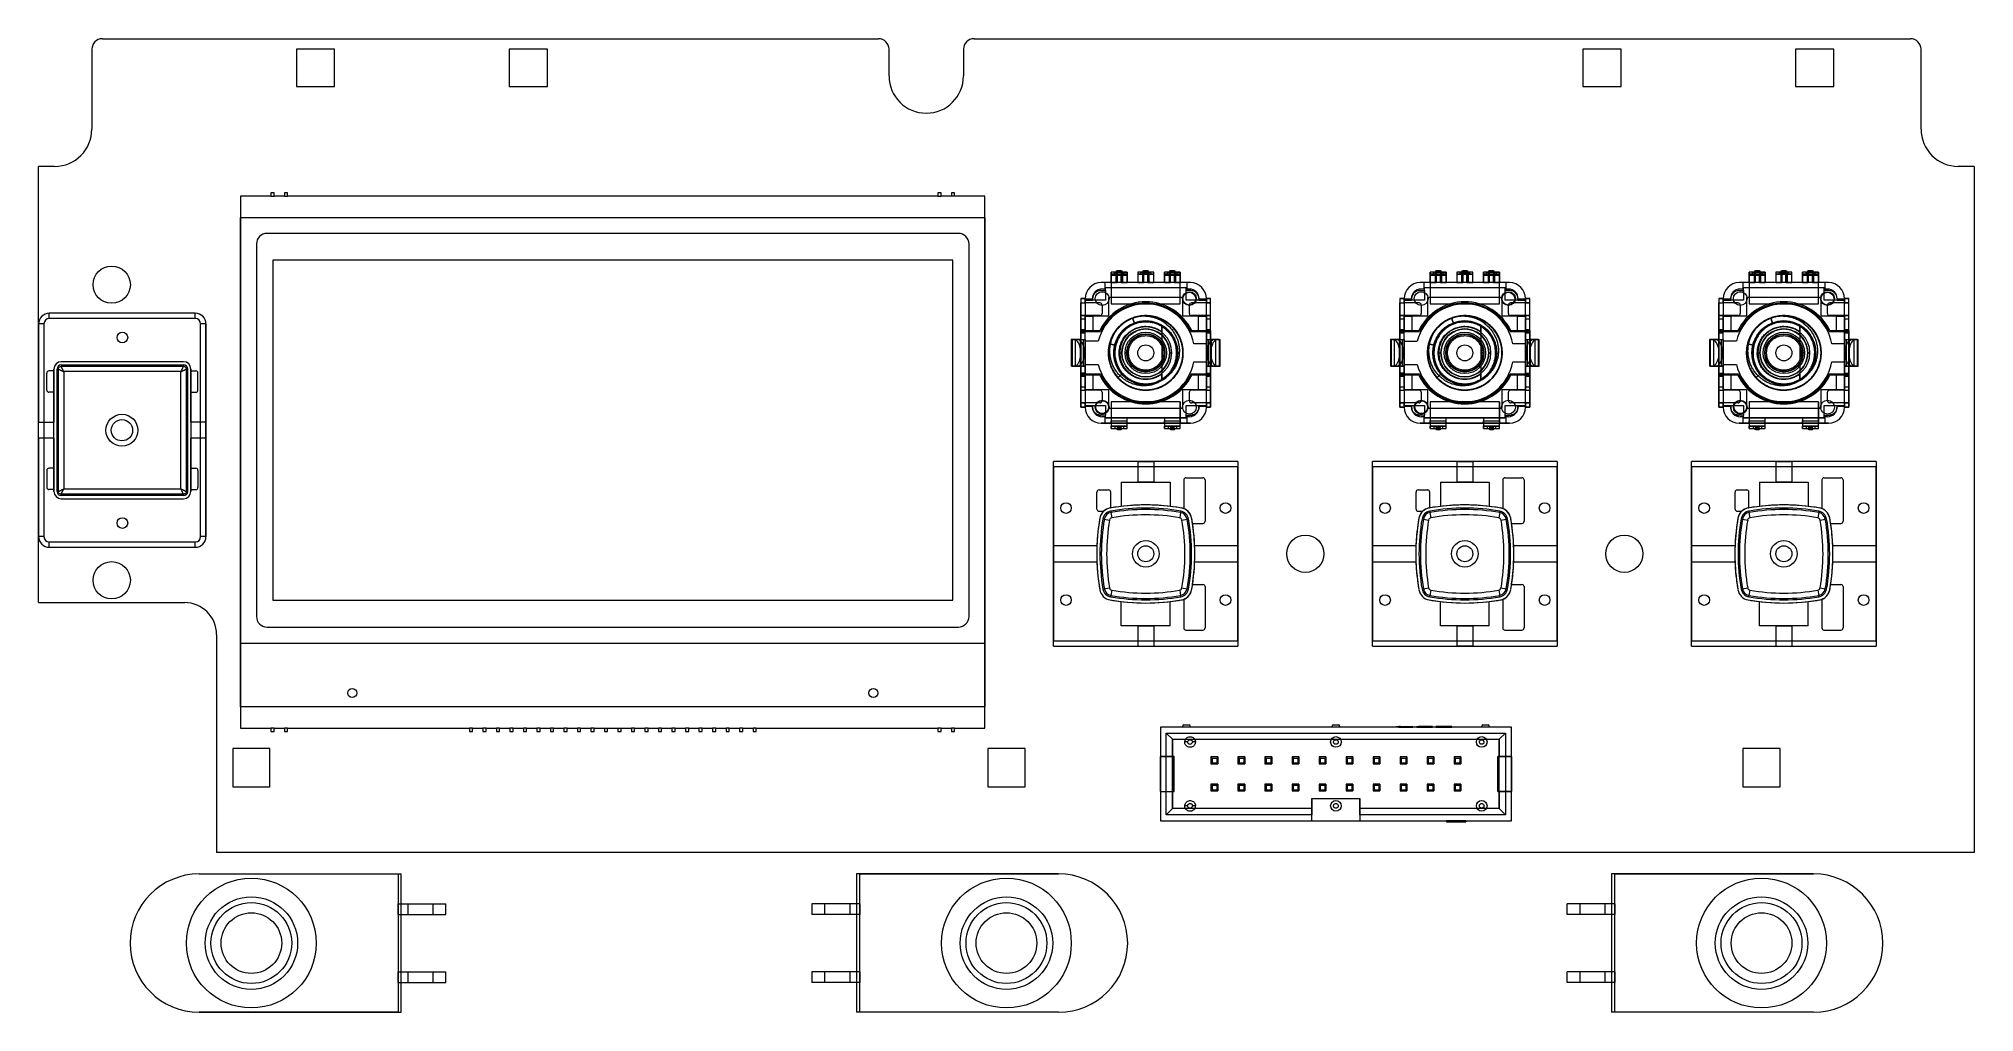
# Model space of a CAD drawing. Header units: millimetres. Extents: x 469 to 651, y 431 to 523.
import ezdxf

# ---------------------------------------------------------------- set-up
doc = ezdxf.new("R2010")
doc.units = ezdxf.units.MM

msp = doc.modelspace()

# ---------------------------------------------------------------- linework, layer by layer
at = {"color": 7, "linetype": 'Continuous', "lineweight": 15}
for p, q in [((474.55, 522.76), (547.51, 522.76)), ((556.51, 522.76), (644.55, 522.76)), ((473.55, 521.76), (473.55, 514.26)), ((496.38, 521.76), (492.78, 521.76)), ((492.78, 521.76), (492.78, 518.26)), ((496.38, 518.26), (496.38, 521.76)), ((516.38, 521.76), (512.78, 521.76)), ((512.78, 521.76), (512.78, 518.26)), ((516.38, 518.26), (516.38, 521.76)), ((548.51, 519.26), (548.51, 521.76)), ((555.51, 521.76), (555.51, 519.26)), ((617.35, 521.76), (613.75, 521.76)), ((613.75, 521.76), (613.75, 518.26)), ((617.35, 518.26), (617.35, 521.76)), ((637.35, 521.76), (633.75, 521.76)), ((633.75, 521.76), (633.75, 518.26)), ((637.35, 518.26), (637.35, 521.76)), ((645.55, 514.26), (645.55, 521.76)), ((492.78, 518.26), (496.38, 518.26)), ((512.78, 518.26), (516.38, 518.26)), ((613.75, 518.26), (617.35, 518.26)), ((633.75, 518.26), (637.35, 518.26)), ((468.55, 469.76), (468.55, 510.76)), ((470.05, 510.76), (468.55, 510.76)), ((650.55, 510.76), (649.05, 510.76)), ((650.55, 510.76), (650.55, 446.26)), ((490.39, 507.96), (487.53, 507.96)), ((487.53, 507.96), (487.53, 505.96)), ((490.39, 508.26), (490.39, 507.96)), ((490.69, 508.26), (490.39, 508.26)), ((490.39, 507.96), (490.69, 507.96)), ((490.69, 507.96), (490.69, 508.26)), ((491.66, 507.96), (490.69, 507.96)), ((491.66, 508.26), (491.66, 507.96)), ((491.96, 508.26), (491.66, 508.26)), ((491.66, 507.96), (491.96, 507.96)), ((491.96, 507.96), (491.96, 508.26)), ((553.11, 507.96), (491.96, 507.96)), ((553.41, 508.26), (553.11, 508.26)), ((553.11, 508.26), (553.11, 507.96)), ((553.11, 507.96), (553.41, 507.96)), ((553.41, 507.96), (553.41, 508.26)), ((554.38, 507.96), (553.41, 507.96)), ((554.68, 508.26), (554.38, 508.26)), ((554.38, 508.26), (554.38, 507.96)), ((554.68, 507.96), (554.38, 507.96)), ((554.68, 507.96), (554.68, 508.26)), ((557.53, 507.96), (554.68, 507.96)), ((557.53, 505.96), (557.53, 507.96)), ((487.53, 459.96), (487.53, 505.96)), ((487.53, 505.96), (557.53, 505.96)), ((487.53, 505.96), (487.53, 465.96)), ((555.03, 504.46), (490.03, 504.46)), ((557.53, 505.96), (557.53, 459.96)), ((557.53, 465.96), (557.53, 505.96)), ((489.03, 503.46), (489.03, 468.46)), ((556.03, 468.46), (556.03, 503.46)), ((490.56, 501.93), (490.56, 469.98)), ((554.51, 501.93), (490.56, 501.93)), ((554.51, 469.98), (554.51, 501.93)), ((569.85, 500.83), (569.4, 500.83)), ((569.4, 500.83), (569.4, 500.63)), ((569.4, 500.53), (569.4, 500.83)), ((569.7, 500.83), (569.4, 500.83)), ((569.4, 500.63), (569.4, 499.83)), ((569.85, 500.63), (569.4, 500.63)), ((569.4, 499.83), (569.4, 500.53)), ((569.95, 500.53), (569.4, 500.53)), ((569.4, 500.53), (569.7, 500.53)), ((569.7, 500.53), (569.7, 500.83)), ((569.7, 500.83), (570.6, 500.83)), ((569.7, 500.53), (570.6, 500.53)), ((569.85, 500.83), (569.85, 500.63)), ((570.45, 500.83), (569.85, 500.83)), ((569.85, 500.63), (569.85, 499.83)), ((569.95, 500.63), (569.85, 500.63)), ((569.95, 500.93), (569.95, 500.63)), ((570.35, 500.93), (569.95, 500.93)), ((569.95, 500.53), (569.95, 500.63)), ((569.95, 500.63), (569.95, 499.83)), ((570.35, 500.63), (569.95, 500.63)), ((569.95, 500.63), (570.35, 500.63)), ((569.95, 499.83), (569.95, 500.53)), ((570.35, 500.53), (569.95, 500.53)), ((570.35, 500.93), (570.35, 500.63)), ((570.35, 500.93), (570.35, 500.93)), ((570.35, 500.63), (570.35, 499.83)), ((570.45, 500.63), (570.35, 500.63)), ((570.35, 500.63), (570.35, 500.53)), ((570.9, 500.53), (570.35, 500.53)), ((570.35, 499.83), (570.35, 500.53)), ((570.9, 500.83), (570.45, 500.83)), ((570.45, 500.83), (570.45, 500.63)), ((570.9, 500.63), (570.45, 500.63)), ((570.45, 500.63), (570.45, 499.83)), ((570.6, 500.83), (570.6, 500.53)), ((570.6, 500.83), (570.9, 500.83)), ((570.6, 500.53), (570.9, 500.53)), ((570.9, 500.83), (570.9, 500.63)), ((570.9, 500.53), (570.9, 500.83)), ((570.9, 500.63), (570.9, 499.83)), ((570.9, 499.83), (570.9, 500.53)), ((572.35, 500.83), (571.9, 500.83)), ((571.9, 500.83), (571.9, 500.63)), ((572.2, 500.83), (571.9, 500.83)), ((571.9, 500.83), (571.9, 500.63)), ((571.9, 500.63), (571.9, 499.83)), ((572.35, 500.63), (571.9, 500.63)), ((572.45, 500.63), (571.9, 500.63)), ((571.9, 500.63), (572.2, 500.63)), ((572.2, 500.63), (572.2, 500.83)), ((572.2, 500.83), (573.1, 500.83)), ((572.2, 500.63), (573.1, 500.63)), ((572.35, 500.83), (572.35, 500.63)), ((572.95, 500.83), (572.35, 500.83)), ((572.45, 500.63), (572.35, 500.63)), ((572.35, 500.63), (572.35, 499.83)), ((572.85, 500.93), (572.45, 500.93)), ((572.45, 500.93), (572.45, 500.63)), ((572.45, 500.63), (572.45, 500.73)), ((572.45, 500.73), (572.45, 499.83)), ((572.85, 500.73), (572.45, 500.73)), ((572.45, 500.73), (572.85, 500.73)), ((572.45, 499.83), (572.45, 500.63)), ((572.85, 500.63), (572.45, 500.63)), ((572.85, 500.63), (572.45, 500.63)), ((572.85, 500.93), (572.85, 500.63)), ((572.85, 500.93), (572.85, 500.93)), ((572.85, 500.73), (572.85, 499.83)), ((572.85, 500.73), (572.85, 500.63)), ((573.4, 500.63), (572.85, 500.63)), ((572.85, 499.83), (572.85, 500.63)), ((572.95, 500.63), (572.85, 500.63)), ((573.4, 500.83), (572.95, 500.83)), ((572.95, 500.83), (572.95, 500.63)), ((573.4, 500.63), (572.95, 500.63)), ((572.95, 500.63), (572.95, 499.83)), ((573.1, 500.83), (573.1, 500.63)), ((573.4, 500.83), (573.1, 500.83)), ((573.1, 500.63), (573.4, 500.63)), ((573.4, 500.63), (573.4, 500.83)), ((573.4, 500.63), (573.4, 500.83)), ((573.4, 499.83), (573.4, 500.63)), ((574.85, 500.83), (574.4, 500.83)), ((574.4, 500.83), (574.4, 500.63)), ((574.4, 500.53), (574.4, 500.83)), ((574.7, 500.83), (574.4, 500.83)), ((574.4, 500.63), (574.4, 499.83)), ((574.85, 500.63), (574.4, 500.63)), ((574.4, 499.83), (574.4, 500.53)), ((574.95, 500.53), (574.4, 500.53)), ((574.4, 500.53), (574.7, 500.53)), ((574.7, 500.53), (574.7, 500.83)), ((574.7, 500.83), (575.6, 500.83)), ((574.7, 500.53), (575.6, 500.53)), ((574.85, 500.83), (574.85, 500.63)), ((575.45, 500.83), (574.85, 500.83)), ((574.95, 500.63), (574.85, 500.63)), ((574.85, 500.63), (574.85, 499.83)), ((575.35, 500.93), (574.95, 500.93)), ((574.95, 500.93), (574.95, 500.63)), ((574.95, 500.53), (574.95, 500.63)), ((574.95, 500.63), (574.95, 499.83)), ((575.35, 500.63), (574.95, 500.63)), ((574.95, 500.63), (575.35, 500.63)), ((574.95, 499.83), (574.95, 500.53)), ((575.35, 500.53), (574.95, 500.53)), ((575.35, 500.93), (575.35, 500.63)), ((575.35, 500.93), (575.35, 500.93)), ((575.35, 500.63), (575.35, 499.83)), ((575.45, 500.63), (575.35, 500.63)), ((575.35, 500.63), (575.35, 500.53)), ((575.9, 500.53), (575.35, 500.53)), ((575.35, 499.83), (575.35, 500.53)), ((575.9, 500.83), (575.45, 500.83)), ((575.45, 500.83), (575.45, 500.63)), ((575.9, 500.63), (575.45, 500.63)), ((575.45, 500.63), (575.45, 499.83)), ((575.6, 500.83), (575.6, 500.53)), ((575.6, 500.83), (575.9, 500.83)), ((575.6, 500.53), (575.9, 500.53)), ((575.9, 500.83), (575.9, 500.63)), ((575.9, 500.53), (575.9, 500.83)), ((575.9, 500.63), (575.9, 499.83)), ((575.9, 499.83), (575.9, 500.53)), ((599.85, 500.83), (599.4, 500.83)), ((599.4, 500.83), (599.4, 500.63)), ((599.4, 500.53), (599.4, 500.83)), ((599.7, 500.83), (599.4, 500.83)), ((599.4, 500.63), (599.4, 499.83)), ((599.85, 500.63), (599.4, 500.63)), ((599.4, 499.83), (599.4, 500.53)), ((599.95, 500.53), (599.4, 500.53)), ((599.4, 500.53), (599.7, 500.53)), ((599.7, 500.53), (599.7, 500.83)), ((599.7, 500.83), (600.6, 500.83)), ((599.7, 500.53), (600.6, 500.53)), ((599.85, 500.83), (599.85, 500.63)), ((600.45, 500.83), (599.85, 500.83)), ((599.85, 500.63), (599.85, 499.83)), ((599.95, 500.63), (599.85, 500.63)), ((599.95, 500.93), (599.95, 500.63)), ((600.35, 500.93), (599.95, 500.93)), ((599.95, 500.53), (599.95, 500.63)), ((599.95, 500.63), (599.95, 499.83)), ((600.35, 500.63), (599.95, 500.63)), ((599.95, 500.63), (600.35, 500.63)), ((599.95, 499.83), (599.95, 500.53)), ((600.35, 500.53), (599.95, 500.53)), ((600.35, 500.93), (600.35, 500.63)), ((600.35, 500.93), (600.35, 500.93)), ((600.35, 500.63), (600.35, 499.83)), ((600.45, 500.63), (600.35, 500.63)), ((600.35, 500.63), (600.35, 500.53)), ((600.9, 500.53), (600.35, 500.53)), ((600.35, 499.83), (600.35, 500.53)), ((600.9, 500.83), (600.45, 500.83)), ((600.45, 500.83), (600.45, 500.63)), ((600.9, 500.63), (600.45, 500.63)), ((600.45, 500.63), (600.45, 499.83)), ((600.6, 500.83), (600.6, 500.53)), ((600.6, 500.83), (600.9, 500.83)), ((600.6, 500.53), (600.9, 500.53)), ((600.9, 500.83), (600.9, 500.63)), ((600.9, 500.53), (600.9, 500.83)), ((600.9, 500.63), (600.9, 499.83)), ((600.9, 499.83), (600.9, 500.53)), ((601.9, 500.83), (601.9, 500.63)), ((602.35, 500.83), (601.9, 500.83)), ((601.9, 500.83), (601.9, 500.63)), ((602.2, 500.83), (601.9, 500.83)), ((601.9, 500.63), (601.9, 499.83)), ((602.35, 500.63), (601.9, 500.63)), ((602.45, 500.63), (601.9, 500.63)), ((601.9, 500.63), (602.2, 500.63)), ((602.2, 500.63), (602.2, 500.83)), ((602.2, 500.83), (603.1, 500.83)), ((602.2, 500.63), (603.1, 500.63)), ((602.35, 500.83), (602.35, 500.63)), ((602.95, 500.83), (602.35, 500.83)), ((602.45, 500.63), (602.35, 500.63)), ((602.35, 500.63), (602.35, 499.83)), ((602.85, 500.93), (602.45, 500.93)), ((602.45, 500.93), (602.45, 500.63)), ((602.45, 500.63), (602.45, 500.73)), ((602.85, 500.73), (602.45, 500.73)), ((602.45, 500.73), (602.45, 499.83)), ((602.45, 500.73), (602.85, 500.73)), ((602.45, 499.83), (602.45, 500.63)), ((602.85, 500.63), (602.45, 500.63)), ((602.85, 500.63), (602.45, 500.63)), ((602.85, 500.93), (602.85, 500.63)), ((602.85, 500.93), (602.85, 500.93)), ((602.85, 500.73), (602.85, 499.83)), ((602.85, 500.73), (602.85, 500.63)), ((603.4, 500.63), (602.85, 500.63)), ((602.85, 499.83), (602.85, 500.63)), ((602.95, 500.63), (602.85, 500.63)), ((603.4, 500.83), (602.95, 500.83)), ((602.95, 500.83), (602.95, 500.63)), ((602.95, 500.63), (602.95, 499.83)), ((603.4, 500.63), (602.95, 500.63)), ((603.4, 500.83), (603.1, 500.83)), ((603.1, 500.83), (603.1, 500.63)), ((603.1, 500.63), (603.4, 500.63)), ((603.4, 500.63), (603.4, 500.83)), ((603.4, 500.63), (603.4, 500.83)), ((603.4, 499.83), (603.4, 500.63)), ((604.4, 500.83), (604.4, 500.63)), ((604.85, 500.83), (604.4, 500.83)), ((604.7, 500.83), (604.4, 500.83)), ((604.4, 500.53), (604.4, 500.83)), ((604.4, 500.63), (604.4, 499.83)), ((604.85, 500.63), (604.4, 500.63)), ((604.95, 500.53), (604.4, 500.53)), ((604.4, 499.83), (604.4, 500.53)), ((604.4, 500.53), (604.7, 500.53)), ((604.7, 500.83), (605.6, 500.83)), ((604.7, 500.53), (604.7, 500.83)), ((604.7, 500.53), (605.6, 500.53)), ((604.85, 500.83), (604.85, 500.63)), ((605.45, 500.83), (604.85, 500.83)), ((604.85, 500.63), (604.85, 499.83)), ((604.95, 500.63), (604.85, 500.63)), ((605.35, 500.93), (604.95, 500.93)), ((604.95, 500.93), (604.95, 500.63)), ((604.95, 500.53), (604.95, 500.63)), ((604.95, 500.63), (604.95, 499.83)), ((605.35, 500.63), (604.95, 500.63)), ((604.95, 500.63), (605.35, 500.63)), ((604.95, 499.83), (604.95, 500.53)), ((605.35, 500.53), (604.95, 500.53)), ((605.35, 500.93), (605.35, 500.63)), ((605.35, 500.93), (605.35, 500.93)), ((605.35, 500.63), (605.35, 499.83)), ((605.45, 500.63), (605.35, 500.63)), ((605.35, 500.63), (605.35, 500.53)), ((605.9, 500.53), (605.35, 500.53)), ((605.35, 499.83), (605.35, 500.53)), ((605.9, 500.83), (605.45, 500.83)), ((605.45, 500.83), (605.45, 500.63)), ((605.9, 500.63), (605.45, 500.63)), ((605.45, 500.63), (605.45, 499.83)), ((605.6, 500.83), (605.6, 500.53)), ((605.6, 500.83), (605.9, 500.83)), ((605.6, 500.53), (605.9, 500.53)), ((605.9, 500.83), (605.9, 500.63)), ((605.9, 500.53), (605.9, 500.83)), ((605.9, 500.63), (605.9, 499.83)), ((605.9, 499.83), (605.9, 500.53)), ((629.85, 500.83), (629.4, 500.83)), ((629.4, 500.83), (629.4, 500.63)), ((629.7, 500.83), (629.4, 500.83)), ((629.4, 500.53), (629.4, 500.83)), ((629.4, 500.63), (629.4, 499.83)), ((629.85, 500.63), (629.4, 500.63)), ((629.95, 500.53), (629.4, 500.53)), ((629.4, 499.83), (629.4, 500.53)), ((629.4, 500.53), (629.7, 500.53)), ((629.7, 500.53), (629.7, 500.83)), ((629.7, 500.83), (630.6, 500.83)), ((629.7, 500.53), (630.6, 500.53)), ((629.85, 500.83), (629.85, 500.63)), ((630.45, 500.83), (629.85, 500.83)), ((629.85, 500.63), (629.85, 499.83)), ((629.95, 500.63), (629.85, 500.63)), ((630.35, 500.93), (629.95, 500.93)), ((629.95, 500.93), (629.95, 500.63)), ((629.95, 500.53), (629.95, 500.63)), ((629.95, 500.63), (629.95, 499.83)), ((630.35, 500.63), (629.95, 500.63)), ((629.95, 500.63), (630.35, 500.63)), ((629.95, 499.83), (629.95, 500.53)), ((630.35, 500.53), (629.95, 500.53)), ((630.35, 500.93), (630.35, 500.63)), ((630.35, 500.93), (630.35, 500.93)), ((630.35, 500.63), (630.35, 499.83)), ((630.45, 500.63), (630.35, 500.63)), ((630.35, 500.63), (630.35, 500.53)), ((630.9, 500.53), (630.35, 500.53)), ((630.35, 499.83), (630.35, 500.53)), ((630.9, 500.83), (630.45, 500.83)), ((630.45, 500.83), (630.45, 500.63)), ((630.9, 500.63), (630.45, 500.63)), ((630.45, 500.63), (630.45, 499.83)), ((630.6, 500.83), (630.6, 500.53)), ((630.6, 500.83), (630.9, 500.83)), ((630.6, 500.53), (630.9, 500.53)), ((630.9, 500.83), (630.9, 500.63)), ((630.9, 500.53), (630.9, 500.83)), ((630.9, 500.63), (630.9, 499.83)), ((630.9, 499.83), (630.9, 500.53)), ((631.9, 500.83), (631.9, 500.63)), ((632.35, 500.83), (631.9, 500.83)), ((632.2, 500.83), (631.9, 500.83)), ((631.9, 500.83), (631.9, 500.63)), ((631.9, 500.63), (631.9, 499.83)), ((632.35, 500.63), (631.9, 500.63)), ((632.45, 500.63), (631.9, 500.63)), ((631.9, 500.63), (632.2, 500.63)), ((632.2, 500.83), (633.1, 500.83)), ((632.2, 500.63), (632.2, 500.83)), ((632.2, 500.63), (633.1, 500.63)), ((632.35, 500.83), (632.35, 500.63)), ((632.95, 500.83), (632.35, 500.83)), ((632.35, 500.63), (632.35, 499.83)), ((632.45, 500.63), (632.35, 500.63)), ((632.85, 500.93), (632.45, 500.93)), ((632.45, 500.93), (632.45, 500.63)), ((632.45, 500.63), (632.45, 500.73)), ((632.45, 500.73), (632.45, 499.83)), ((632.85, 500.73), (632.45, 500.73)), ((632.45, 500.73), (632.85, 500.73)), ((632.45, 499.83), (632.45, 500.63)), ((632.85, 500.63), (632.45, 500.63)), ((632.85, 500.63), (632.45, 500.63)), ((632.85, 500.93), (632.85, 500.63)), ((632.85, 500.93), (632.85, 500.93)), ((632.85, 500.73), (632.85, 499.83)), ((632.85, 500.73), (632.85, 500.63)), ((633.4, 500.63), (632.85, 500.63)), ((632.85, 499.83), (632.85, 500.63)), ((632.95, 500.63), (632.85, 500.63)), ((633.4, 500.83), (632.95, 500.83)), ((632.95, 500.83), (632.95, 500.63)), ((633.4, 500.63), (632.95, 500.63)), ((632.95, 500.63), (632.95, 499.83)), ((633.1, 500.83), (633.1, 500.63)), ((633.4, 500.83), (633.1, 500.83)), ((633.1, 500.63), (633.4, 500.63)), ((633.4, 500.63), (633.4, 500.83)), ((633.4, 500.63), (633.4, 500.83)), ((633.4, 499.83), (633.4, 500.63)), ((634.4, 500.83), (634.4, 500.63)), ((634.85, 500.83), (634.4, 500.83)), ((634.7, 500.83), (634.4, 500.83)), ((634.4, 500.53), (634.4, 500.83)), ((634.4, 500.63), (634.4, 499.83)), ((634.85, 500.63), (634.4, 500.63)), ((634.4, 499.83), (634.4, 500.53)), ((634.95, 500.53), (634.4, 500.53)), ((634.4, 500.53), (634.7, 500.53)), ((634.7, 500.83), (635.6, 500.83)), ((634.7, 500.83), (634.7, 500.53)), ((634.7, 500.53), (635.6, 500.53)), ((634.85, 500.83), (634.85, 500.63)), ((635.45, 500.83), (634.85, 500.83)), ((634.95, 500.63), (634.85, 500.63)), ((634.85, 500.63), (634.85, 499.83)), ((635.35, 500.93), (634.95, 500.93)), ((634.95, 500.93), (634.95, 500.63)), ((634.95, 500.53), (634.95, 500.63)), ((634.95, 500.63), (634.95, 499.83)), ((635.35, 500.63), (634.95, 500.63)), ((634.95, 500.63), (635.35, 500.63)), ((634.95, 499.83), (634.95, 500.53)), ((635.35, 500.53), (634.95, 500.53)), ((635.35, 500.93), (635.35, 500.63)), ((635.35, 500.93), (635.35, 500.93)), ((635.35, 500.63), (635.35, 499.83)), ((635.45, 500.63), (635.35, 500.63)), ((635.35, 500.63), (635.35, 500.53)), ((635.9, 500.53), (635.35, 500.53)), ((635.35, 499.83), (635.35, 500.53)), ((635.9, 500.83), (635.45, 500.83)), ((635.45, 500.83), (635.45, 500.63)), ((635.9, 500.63), (635.45, 500.63)), ((635.45, 500.63), (635.45, 499.83)), ((635.6, 500.83), (635.6, 500.53)), ((635.6, 500.83), (635.9, 500.83)), ((635.6, 500.53), (635.9, 500.53)), ((635.9, 500.83), (635.9, 500.63)), ((635.9, 500.53), (635.9, 500.83)), ((635.9, 500.63), (635.9, 499.83)), ((635.9, 499.83), (635.9, 500.53)), ((568.4, 499.08), (568.85, 499.08)), ((576.85, 499.83), (568.45, 499.83)), ((568.8, 499.83), (568.45, 499.83)), ((568.8, 499.23), (568.53, 499.23)), ((576.5, 499.83), (568.8, 499.83)), ((568.8, 499.83), (568.8, 499.23)), ((576.45, 499.33), (568.85, 499.33)), ((568.85, 499.08), (568.85, 499.33)), ((568.85, 499.08), (568.85, 498.18)), ((569.95, 499.83), (569.4, 499.83)), ((569.4, 499.83), (569.85, 499.83)), ((575.9, 499.83), (569.4, 499.83)), ((569.4, 499.83), (569.4, 497.83)), ((569.85, 499.83), (569.95, 499.83)), ((570.35, 499.83), (569.95, 499.83)), ((570.35, 499.83), (570.45, 499.83)), ((570.9, 499.83), (570.35, 499.83)), ((570.45, 499.83), (570.9, 499.83)), ((572.45, 499.83), (571.9, 499.83)), ((571.9, 499.83), (572.35, 499.83)), ((572.35, 499.83), (572.45, 499.83)), ((572.85, 499.83), (572.45, 499.83)), ((572.85, 499.83), (572.95, 499.83)), ((573.4, 499.83), (572.85, 499.83)), ((572.95, 499.83), (573.4, 499.83)), ((574.95, 499.83), (574.4, 499.83)), ((574.4, 499.83), (574.85, 499.83)), ((574.85, 499.83), (574.95, 499.83)), ((575.35, 499.83), (574.95, 499.83)), ((575.35, 499.83), (575.45, 499.83)), ((575.9, 499.83), (575.35, 499.83)), ((575.45, 499.83), (575.9, 499.83)), ((575.9, 497.83), (575.9, 499.83)), ((576.45, 499.08), (576.45, 499.33)), ((576.45, 498.18), (576.45, 499.08)), ((576.9, 499.08), (576.45, 499.08)), ((576.5, 499.83), (576.5, 499.23)), ((576.85, 499.83), (576.5, 499.83)), ((576.76, 499.23), (576.5, 499.23)), ((598.4, 499.08), (598.85, 499.08)), ((606.85, 499.83), (598.45, 499.83)), ((598.8, 499.83), (598.45, 499.83)), ((598.8, 499.23), (598.53, 499.23)), ((606.5, 499.83), (598.8, 499.83)), ((598.8, 499.83), (598.8, 499.23)), ((606.45, 499.33), (598.85, 499.33)), ((598.85, 499.08), (598.85, 499.33)), ((598.85, 499.08), (598.85, 498.18)), ((599.95, 499.83), (599.4, 499.83)), ((599.4, 499.83), (599.85, 499.83)), ((605.9, 499.83), (599.4, 499.83)), ((599.4, 499.83), (599.4, 497.83)), ((599.85, 499.83), (599.95, 499.83)), ((600.35, 499.83), (599.95, 499.83)), ((600.35, 499.83), (600.45, 499.83)), ((600.9, 499.83), (600.35, 499.83)), ((600.45, 499.83), (600.9, 499.83)), ((602.45, 499.83), (601.9, 499.83)), ((601.9, 499.83), (602.35, 499.83)), ((602.35, 499.83), (602.45, 499.83)), ((602.85, 499.83), (602.45, 499.83)), ((602.85, 499.83), (602.95, 499.83)), ((603.4, 499.83), (602.85, 499.83)), ((602.95, 499.83), (603.4, 499.83)), ((604.95, 499.83), (604.4, 499.83)), ((604.4, 499.83), (604.85, 499.83)), ((604.85, 499.83), (604.95, 499.83)), ((605.35, 499.83), (604.95, 499.83)), ((605.35, 499.83), (605.45, 499.83)), ((605.9, 499.83), (605.35, 499.83)), ((605.45, 499.83), (605.9, 499.83)), ((605.9, 497.83), (605.9, 499.83)), ((606.45, 499.08), (606.45, 499.33)), ((606.45, 498.18), (606.45, 499.08)), ((606.9, 499.08), (606.45, 499.08)), ((606.5, 499.83), (606.5, 499.23)), ((606.85, 499.83), (606.5, 499.83)), ((606.76, 499.23), (606.5, 499.23)), ((628.4, 499.08), (628.85, 499.08)), ((628.8, 499.83), (628.45, 499.83)), ((636.85, 499.83), (628.45, 499.83)), ((628.8, 499.23), (628.53, 499.23)), ((628.8, 499.83), (628.8, 499.23)), ((636.5, 499.83), (628.8, 499.83)), ((628.85, 499.08), (628.85, 499.33)), ((636.45, 499.33), (628.85, 499.33)), ((628.85, 499.08), (628.85, 498.18)), ((629.95, 499.83), (629.4, 499.83)), ((629.4, 499.83), (629.85, 499.83)), ((635.9, 499.83), (629.4, 499.83)), ((629.4, 499.83), (629.4, 497.83)), ((629.85, 499.83), (629.95, 499.83)), ((630.35, 499.83), (629.95, 499.83)), ((630.9, 499.83), (630.35, 499.83)), ((630.35, 499.83), (630.45, 499.83)), ((630.45, 499.83), (630.9, 499.83)), ((632.45, 499.83), (631.9, 499.83)), ((631.9, 499.83), (632.35, 499.83)), ((632.35, 499.83), (632.45, 499.83)), ((632.85, 499.83), (632.45, 499.83)), ((632.85, 499.83), (632.95, 499.83)), ((633.4, 499.83), (632.85, 499.83)), ((632.95, 499.83), (633.4, 499.83)), ((634.95, 499.83), (634.4, 499.83)), ((634.4, 499.83), (634.85, 499.83)), ((634.85, 499.83), (634.95, 499.83)), ((635.35, 499.83), (634.95, 499.83)), ((635.35, 499.83), (635.45, 499.83)), ((635.9, 499.83), (635.35, 499.83)), ((635.45, 499.83), (635.9, 499.83)), ((635.9, 497.83), (635.9, 499.83)), ((636.45, 499.08), (636.45, 499.33)), ((636.45, 498.18), (636.45, 499.08)), ((636.9, 499.08), (636.45, 499.08)), ((636.5, 499.83), (636.5, 499.23)), ((636.85, 499.83), (636.5, 499.83)), ((636.76, 499.23), (636.5, 499.23)), ((483.28, 496.96), (469.55, 496.96)), ((469.55, 496.46), (469.55, 496.96)), ((483.28, 496.46), (483.28, 496.96)), ((566.95, 498.33), (566.55, 498.33)), ((566.55, 498.33), (566.95, 498.33)), ((566.55, 498.33), (566.55, 495.33)), ((566.55, 498.33), (566.55, 497.93)), ((566.55, 496.73), (566.55, 497.93)), ((566.55, 497.93), (566.95, 497.93)), ((566.55, 497.93), (566.95, 497.93)), ((566.95, 498.33), (566.95, 495.33)), ((566.95, 498.33), (566.95, 497.93)), ((566.95, 498.27), (566.95, 498.33)), ((566.95, 498.18), (566.95, 498.27)), ((567.63, 498.27), (566.95, 498.27)), ((566.95, 498.18), (567.65, 498.18)), ((566.95, 497.93), (566.95, 498.18)), ((568.35, 497.93), (566.95, 497.93)), ((566.95, 497.93), (566.95, 496.73)), ((567.63, 498.33), (567.63, 498.27)), ((567.65, 498.18), (567.65, 498.33)), ((568.85, 498.18), (567.65, 498.18)), ((568.55, 497.73), (568.55, 496.93)), ((576.15, 498.43), (569.15, 498.43)), ((569.15, 498.43), (569.15, 496.68)), ((569.4, 497.83), (575.9, 497.83)), ((576.15, 496.68), (576.15, 498.43)), ((577.65, 498.18), (576.45, 498.18)), ((576.75, 496.93), (576.75, 497.73)), ((578.35, 497.93), (576.95, 497.93)), ((577.65, 498.33), (577.65, 498.18)), ((577.65, 498.18), (578.35, 498.18)), ((577.66, 498.33), (577.66, 498.27)), ((578.35, 498.27), (577.66, 498.27)), ((578.35, 495.33), (578.35, 498.33)), ((578.75, 498.33), (578.35, 498.33)), ((578.35, 498.27), (578.35, 498.33)), ((578.35, 498.33), (578.35, 497.93)), ((578.35, 498.33), (578.75, 498.33)), ((578.35, 498.18), (578.35, 498.27)), ((578.35, 497.93), (578.35, 498.18)), ((578.35, 496.73), (578.35, 497.93)), ((578.35, 497.93), (578.75, 497.93)), ((578.75, 497.93), (578.35, 497.93)), ((578.75, 495.33), (578.75, 498.33)), ((578.75, 497.93), (578.75, 498.33)), ((578.75, 496.73), (578.75, 497.93)), ((596.55, 498.33), (596.95, 498.33)), ((596.95, 498.33), (596.55, 498.33)), ((596.55, 498.33), (596.55, 495.33)), ((596.55, 498.33), (596.55, 497.93)), ((596.55, 497.93), (596.95, 497.93)), ((596.55, 496.73), (596.55, 497.93)), ((596.55, 497.93), (596.95, 497.93)), ((596.95, 498.33), (596.95, 495.33)), ((596.95, 498.33), (596.95, 497.93)), ((596.95, 498.27), (596.95, 498.33)), ((597.63, 498.27), (596.95, 498.27)), ((596.95, 498.18), (596.95, 498.27)), ((596.95, 497.93), (596.95, 498.18)), ((596.95, 498.18), (597.65, 498.18)), ((598.35, 497.93), (596.95, 497.93)), ((596.95, 497.93), (596.95, 496.73)), ((597.63, 498.33), (597.63, 498.27)), ((597.65, 498.18), (597.65, 498.33)), ((598.85, 498.18), (597.65, 498.18)), ((598.55, 497.73), (598.55, 496.93)), ((606.15, 498.43), (599.15, 498.43)), ((599.15, 498.43), (599.15, 496.68)), ((599.4, 497.83), (605.9, 497.83)), ((606.15, 496.68), (606.15, 498.43)), ((607.65, 498.18), (606.45, 498.18)), ((606.75, 496.93), (606.75, 497.73)), ((608.35, 497.93), (606.95, 497.93)), ((607.65, 498.33), (607.65, 498.18)), ((607.65, 498.18), (608.35, 498.18)), ((607.66, 498.33), (607.66, 498.27)), ((608.35, 498.27), (607.66, 498.27)), ((608.35, 495.33), (608.35, 498.33)), ((608.75, 498.33), (608.35, 498.33)), ((608.35, 498.27), (608.35, 498.33)), ((608.35, 498.33), (608.35, 497.93)), ((608.35, 498.33), (608.75, 498.33)), ((608.35, 498.18), (608.35, 498.27)), ((608.35, 497.93), (608.35, 498.18)), ((608.35, 496.73), (608.35, 497.93)), ((608.35, 497.93), (608.75, 497.93)), ((608.75, 497.93), (608.35, 497.93)), ((608.75, 495.33), (608.75, 498.33)), ((608.75, 497.93), (608.75, 498.33)), ((608.75, 496.73), (608.75, 497.93)), ((626.55, 498.33), (626.95, 498.33)), ((626.95, 498.33), (626.55, 498.33)), ((626.55, 498.33), (626.55, 495.33)), ((626.55, 498.33), (626.55, 497.93)), ((626.55, 497.93), (626.95, 497.93)), ((626.55, 496.73), (626.55, 497.93)), ((626.55, 497.93), (626.95, 497.93)), ((626.95, 498.33), (626.95, 495.33)), ((626.95, 498.33), (626.95, 497.93)), ((626.95, 498.27), (626.95, 498.33)), ((627.63, 498.27), (626.95, 498.27)), ((626.95, 498.18), (626.95, 498.27)), ((626.95, 498.18), (627.65, 498.18)), ((626.95, 497.93), (626.95, 498.18)), ((628.35, 497.93), (626.95, 497.93)), ((626.95, 497.93), (626.95, 496.73)), ((627.63, 498.33), (627.63, 498.27)), ((627.65, 498.18), (627.65, 498.33)), ((628.85, 498.18), (627.65, 498.18)), ((628.55, 497.73), (628.55, 496.93)), ((636.15, 498.43), (629.15, 498.43)), ((629.15, 498.43), (629.15, 496.68)), ((629.4, 497.83), (635.9, 497.83)), ((636.15, 496.68), (636.15, 498.43)), ((637.65, 498.18), (636.45, 498.18)), ((636.75, 496.93), (636.75, 497.73)), ((638.35, 497.93), (636.95, 497.93)), ((637.65, 498.33), (637.65, 498.18)), ((637.65, 498.18), (638.35, 498.18)), ((637.66, 498.33), (637.66, 498.27)), ((638.35, 498.27), (637.66, 498.27)), ((638.35, 495.33), (638.35, 498.33)), ((638.75, 498.33), (638.35, 498.33)), ((638.35, 498.27), (638.35, 498.33)), ((638.35, 498.33), (638.35, 497.93)), ((638.35, 498.33), (638.75, 498.33)), ((638.35, 498.18), (638.35, 498.27)), ((638.35, 497.93), (638.35, 498.18)), ((638.35, 496.73), (638.35, 497.93)), ((638.35, 497.93), (638.75, 497.93)), ((638.75, 497.93), (638.35, 497.93)), ((638.75, 495.33), (638.75, 498.33)), ((638.75, 497.93), (638.75, 498.33)), ((638.75, 496.73), (638.75, 497.93)), ((468.55, 495.96), (468.55, 486.71)), ((468.55, 475.96), (468.55, 495.96)), ((469.05, 495.96), (468.55, 495.96)), ((469.05, 495.96), (469.05, 475.96)), ((483.28, 496.46), (469.55, 496.46)), ((483.78, 475.96), (483.78, 495.96)), ((484.28, 495.96), (483.78, 495.96)), ((484.28, 486.71), (484.28, 495.96)), ((484.28, 495.96), (484.28, 475.96)), ((566.55, 496.73), (566.95, 496.73)), ((566.55, 496.43), (566.55, 496.73)), ((566.95, 496.73), (566.55, 496.73)), ((566.55, 495.43), (566.55, 496.43)), ((566.55, 496.43), (566.95, 496.43)), ((566.55, 495.13), (566.55, 495.43)), ((566.55, 495.43), (566.95, 495.43)), ((566.55, 495.33), (566.95, 495.33)), ((566.95, 495.33), (566.55, 495.33)), ((566.55, 495.33), (566.55, 491.13)), ((566.55, 495.23), (566.55, 491.23)), ((568.39, 495.23), (566.55, 495.23)), ((566.55, 495.23), (566.95, 495.23)), ((566.55, 494.48), (566.55, 495.13)), ((566.55, 495.13), (566.95, 495.13)), ((568.35, 496.73), (566.95, 496.73)), ((566.95, 496.68), (566.95, 496.73)), ((566.95, 496.43), (566.95, 496.73)), ((566.95, 496.68), (567.7, 496.68)), ((566.95, 495.23), (566.95, 496.68)), ((566.95, 495.43), (566.95, 496.43)), ((566.95, 495.13), (566.95, 495.43)), ((566.95, 495.33), (568.33, 495.33)), ((566.95, 495.33), (566.95, 495.23)), ((566.95, 491.13), (566.95, 495.33)), ((566.95, 495.23), (567.7, 495.23)), ((566.95, 494.48), (566.95, 495.23)), ((566.95, 495.23), (568.39, 495.23)), ((566.95, 494.33), (566.95, 495.23)), ((566.95, 494.48), (566.95, 495.13)), ((569.15, 496.68), (567.7, 496.68)), ((567.7, 495.23), (567.7, 496.68)), ((571.59, 496.02), (571.41, 496.5)), ((571.41, 496.5), (571.59, 496.02)), ((574.15, 495.83), (574.15, 490.63)), ((574.15, 495.23), (574.15, 491.23)), ((574.54, 495.97), (574.64, 496.11)), ((577.6, 496.68), (576.15, 496.68)), ((576.9, 495.23), (578.35, 495.23)), ((578.75, 495.23), (576.9, 495.23)), ((578.35, 496.73), (576.95, 496.73)), ((576.96, 495.33), (578.35, 495.33)), ((577.6, 495.23), (577.6, 496.68)), ((577.6, 496.68), (578.35, 496.68)), ((577.6, 495.23), (578.35, 495.23)), ((578.35, 496.68), (578.35, 496.73)), ((578.35, 496.73), (578.75, 496.73)), ((578.75, 496.73), (578.35, 496.73)), ((578.35, 496.73), (578.35, 496.43)), ((578.35, 495.23), (578.35, 496.68)), ((578.35, 496.43), (578.35, 495.43)), ((578.35, 496.43), (578.75, 496.43)), ((578.35, 495.43), (578.75, 495.43)), ((578.35, 495.43), (578.35, 495.13)), ((578.35, 495.33), (578.75, 495.33)), ((578.75, 495.33), (578.35, 495.33)), ((578.35, 495.33), (578.35, 495.23)), ((578.35, 495.33), (578.35, 491.13)), ((578.35, 494.48), (578.35, 495.23)), ((578.35, 495.23), (578.35, 494.08)), ((578.35, 495.23), (578.75, 495.23)), ((578.35, 495.13), (578.75, 495.13)), ((578.35, 495.13), (578.35, 494.48)), ((578.75, 496.43), (578.75, 496.73)), ((578.75, 495.43), (578.75, 496.43)), ((578.75, 495.13), (578.75, 495.43)), ((578.75, 495.33), (578.75, 491.13)), ((578.75, 491.23), (578.75, 495.23)), ((578.75, 494.48), (578.75, 495.13)), ((596.55, 496.73), (596.95, 496.73)), ((596.55, 496.43), (596.55, 496.73)), ((596.95, 496.73), (596.55, 496.73)), ((596.55, 495.43), (596.55, 496.43)), ((596.55, 496.43), (596.95, 496.43)), ((596.55, 495.13), (596.55, 495.43)), ((596.55, 495.43), (596.95, 495.43)), ((596.55, 495.33), (596.95, 495.33)), ((596.95, 495.33), (596.55, 495.33)), ((596.55, 495.33), (596.55, 491.13)), ((596.55, 495.23), (596.55, 491.23)), ((598.39, 495.23), (596.55, 495.23)), ((596.55, 495.23), (596.95, 495.23)), ((596.55, 494.48), (596.55, 495.13)), ((596.55, 495.13), (596.95, 495.13)), ((598.35, 496.73), (596.95, 496.73)), ((596.95, 496.68), (596.95, 496.73)), ((596.95, 496.43), (596.95, 496.73)), ((596.95, 496.68), (597.7, 496.68)), ((596.95, 495.23), (596.95, 496.68)), ((596.95, 495.43), (596.95, 496.43)), ((596.95, 495.13), (596.95, 495.43)), ((596.95, 495.33), (598.33, 495.33)), ((596.95, 495.33), (596.95, 495.23)), ((596.95, 491.13), (596.95, 495.33)), ((596.95, 495.23), (597.7, 495.23)), ((596.95, 494.48), (596.95, 495.23)), ((596.95, 495.23), (598.39, 495.23)), ((596.95, 494.33), (596.95, 495.23)), ((596.95, 494.48), (596.95, 495.13)), ((599.15, 496.68), (597.7, 496.68)), ((597.7, 495.23), (597.7, 496.68)), ((601.59, 496.02), (601.41, 496.5)), ((601.41, 496.5), (601.59, 496.02)), ((604.15, 495.83), (604.15, 490.63)), ((604.15, 495.23), (604.15, 491.23)), ((604.54, 495.97), (604.64, 496.11)), ((607.6, 496.68), (606.15, 496.68)), ((606.9, 495.23), (608.35, 495.23)), ((608.75, 495.23), (606.9, 495.23)), ((608.35, 496.73), (606.95, 496.73)), ((606.96, 495.33), (608.35, 495.33)), ((607.6, 495.23), (607.6, 496.68)), ((607.6, 496.68), (608.35, 496.68)), ((607.6, 495.23), (608.35, 495.23)), ((608.35, 496.68), (608.35, 496.73)), ((608.35, 496.73), (608.75, 496.73)), ((608.75, 496.73), (608.35, 496.73)), ((608.35, 496.73), (608.35, 496.43)), ((608.35, 495.23), (608.35, 496.68)), ((608.35, 496.43), (608.75, 496.43)), ((608.35, 496.43), (608.35, 495.43)), ((608.35, 495.43), (608.75, 495.43)), ((608.35, 495.43), (608.35, 495.13)), ((608.35, 495.33), (608.75, 495.33)), ((608.75, 495.33), (608.35, 495.33)), ((608.35, 495.33), (608.35, 495.23)), ((608.35, 495.33), (608.35, 491.13)), ((608.35, 494.48), (608.35, 495.23)), ((608.35, 495.23), (608.35, 494.08)), ((608.35, 495.23), (608.75, 495.23)), ((608.35, 495.13), (608.75, 495.13)), ((608.35, 495.13), (608.35, 494.48)), ((608.75, 496.43), (608.75, 496.73)), ((608.75, 495.43), (608.75, 496.43)), ((608.75, 495.13), (608.75, 495.43)), ((608.75, 495.33), (608.75, 491.13)), ((608.75, 491.23), (608.75, 495.23)), ((608.75, 494.48), (608.75, 495.13)), ((626.55, 496.73), (626.95, 496.73)), ((626.55, 496.43), (626.55, 496.73)), ((626.95, 496.73), (626.55, 496.73)), ((626.55, 495.43), (626.55, 496.43)), ((626.55, 496.43), (626.95, 496.43)), ((626.55, 495.13), (626.55, 495.43)), ((626.55, 495.43), (626.95, 495.43)), ((626.55, 495.33), (626.95, 495.33)), ((626.95, 495.33), (626.55, 495.33)), ((626.55, 495.33), (626.55, 491.13)), ((628.39, 495.23), (626.55, 495.23)), ((626.55, 495.23), (626.55, 491.23)), ((626.55, 495.23), (626.95, 495.23)), ((626.55, 494.48), (626.55, 495.13)), ((626.55, 495.13), (626.95, 495.13)), ((628.35, 496.73), (626.95, 496.73)), ((626.95, 496.68), (626.95, 496.73)), ((626.95, 496.43), (626.95, 496.73)), ((626.95, 496.68), (627.7, 496.68)), ((626.95, 495.23), (626.95, 496.68)), ((626.95, 495.43), (626.95, 496.43)), ((626.95, 495.13), (626.95, 495.43)), ((626.95, 495.33), (628.33, 495.33)), ((626.95, 495.33), (626.95, 495.23)), ((626.95, 491.13), (626.95, 495.33)), ((626.95, 494.48), (626.95, 495.23)), ((626.95, 495.23), (627.7, 495.23)), ((626.95, 495.23), (628.39, 495.23)), ((626.95, 494.33), (626.95, 495.23)), ((626.95, 494.48), (626.95, 495.13)), ((629.15, 496.68), (627.7, 496.68)), ((627.7, 495.23), (627.7, 496.68)), ((631.59, 496.02), (631.41, 496.5)), ((631.41, 496.5), (631.59, 496.02)), ((634.15, 495.83), (634.15, 490.63)), ((634.15, 495.23), (634.15, 491.23)), ((634.54, 495.97), (634.64, 496.11)), ((637.6, 496.68), (636.15, 496.68)), ((636.9, 495.23), (638.35, 495.23)), ((638.75, 495.23), (636.9, 495.23)), ((638.35, 496.73), (636.95, 496.73)), ((636.96, 495.33), (638.35, 495.33)), ((637.6, 495.23), (637.6, 496.68)), ((637.6, 496.68), (638.35, 496.68)), ((637.6, 495.23), (638.35, 495.23)), ((638.35, 496.68), (638.35, 496.73)), ((638.35, 496.73), (638.75, 496.73)), ((638.75, 496.73), (638.35, 496.73)), ((638.35, 496.73), (638.35, 496.43)), ((638.35, 495.23), (638.35, 496.68)), ((638.35, 496.43), (638.35, 495.43)), ((638.35, 496.43), (638.75, 496.43)), ((638.35, 495.43), (638.75, 495.43)), ((638.35, 495.43), (638.35, 495.13)), ((638.35, 495.33), (638.75, 495.33)), ((638.75, 495.33), (638.35, 495.33)), ((638.35, 495.33), (638.35, 495.23)), ((638.35, 495.33), (638.35, 491.13)), ((638.35, 494.48), (638.35, 495.23)), ((638.35, 495.23), (638.35, 494.08)), ((638.35, 495.23), (638.75, 495.23)), ((638.35, 495.13), (638.75, 495.13)), ((638.35, 495.13), (638.35, 494.48)), ((638.75, 496.43), (638.75, 496.73)), ((638.75, 495.43), (638.75, 496.43)), ((638.75, 495.13), (638.75, 495.43)), ((638.75, 495.33), (638.75, 491.13)), ((638.75, 491.23), (638.75, 495.23)), ((638.75, 494.48), (638.75, 495.13)), ((565.65, 494.48), (565.65, 491.98)), ((565.76, 494.48), (565.65, 494.48)), ((565.71, 494.48), (565.71, 491.98)), ((565.71, 494.48), (565.89, 494.48)), ((565.76, 491.98), (565.76, 494.48)), ((566.49, 494.48), (565.76, 494.48)), ((565.89, 494.48), (566.23, 494.48)), ((566.05, 491.98), (566.05, 494.48)), ((566.05, 494.48), (566.78, 494.48)), ((566.23, 494.48), (566.05, 494.48)), ((566.49, 494.48), (566.49, 491.98)), ((566.49, 494.48), (566.55, 494.48)), ((566.55, 491.98), (566.55, 494.48)), ((566.55, 494.48), (566.95, 494.48)), ((566.78, 494.48), (566.95, 494.48)), ((566.78, 491.98), (566.78, 494.48)), ((566.95, 494.48), (566.95, 491.98)), ((568.18, 494.33), (566.95, 494.33)), ((566.95, 494.33), (566.95, 492.13)), ((569.75, 493.94), (569.25, 494.07)), ((569.25, 494.07), (569.75, 493.94)), ((570.2, 493.23), (570.4, 493.23)), ((574.9, 493.23), (575.1, 493.23)), ((578.35, 494.08), (577.17, 494.08)), ((578.35, 491.98), (578.35, 494.48)), ((578.35, 494.48), (578.51, 494.48)), ((578.35, 494.48), (578.75, 494.48)), ((578.35, 492.38), (578.35, 494.08)), ((578.51, 494.48), (578.51, 491.98)), ((578.51, 494.48), (579.25, 494.48)), ((578.75, 491.98), (578.75, 494.48)), ((578.75, 494.48), (578.8, 494.48)), ((578.8, 494.48), (578.8, 491.98)), ((579.54, 494.48), (578.8, 494.48)), ((579.25, 494.48), (579.06, 494.48)), ((579.06, 494.48), (579.4, 494.48)), ((579.25, 491.98), (579.25, 494.48)), ((579.4, 494.48), (579.59, 494.48)), ((579.54, 494.48), (579.54, 491.98)), ((579.54, 494.48), (579.65, 494.48)), ((579.59, 494.48), (579.59, 491.98)), ((579.65, 491.98), (579.65, 494.48)), ((595.65, 494.48), (595.65, 491.98)), ((595.76, 494.48), (595.65, 494.48)), ((595.71, 494.48), (595.71, 491.98)), ((595.71, 494.48), (595.89, 494.48)), ((595.76, 491.98), (595.76, 494.48)), ((596.49, 494.48), (595.76, 494.48)), ((595.89, 494.48), (596.23, 494.48)), ((596.05, 494.48), (596.78, 494.48)), ((596.05, 491.98), (596.05, 494.48)), ((596.23, 494.48), (596.05, 494.48)), ((596.49, 494.48), (596.49, 491.98)), ((596.49, 494.48), (596.55, 494.48)), ((596.55, 491.98), (596.55, 494.48)), ((596.55, 494.48), (596.95, 494.48)), ((596.78, 494.48), (596.95, 494.48)), ((596.78, 491.98), (596.78, 494.48)), ((596.95, 494.48), (596.95, 491.98)), ((596.95, 494.33), (596.95, 492.13)), ((596.95, 494.33), (598.18, 494.33)), ((599.75, 493.94), (599.25, 494.07)), ((599.25, 494.07), (599.75, 493.94)), ((600.2, 493.23), (600.4, 493.23)), ((604.9, 493.23), (605.1, 493.23)), ((608.35, 494.08), (607.17, 494.08)), ((608.35, 491.98), (608.35, 494.48)), ((608.35, 494.48), (608.51, 494.48)), ((608.35, 494.48), (608.75, 494.48)), ((608.35, 492.38), (608.35, 494.08)), ((608.51, 494.48), (608.51, 491.98)), ((608.51, 494.48), (609.25, 494.48)), ((608.75, 491.98), (608.75, 494.48)), ((608.75, 494.48), (608.8, 494.48)), ((608.8, 494.48), (608.8, 491.98)), ((609.54, 494.48), (608.8, 494.48)), ((609.25, 494.48), (609.06, 494.48)), ((609.06, 494.48), (609.4, 494.48)), ((609.25, 491.98), (609.25, 494.48)), ((609.4, 494.48), (609.59, 494.48)), ((609.54, 494.48), (609.54, 491.98)), ((609.54, 494.48), (609.65, 494.48)), ((609.59, 494.48), (609.59, 491.98)), ((609.65, 491.98), (609.65, 494.48)), ((625.65, 494.48), (625.65, 491.98)), ((625.76, 494.48), (625.65, 494.48)), ((625.71, 494.48), (625.71, 491.98)), ((625.71, 494.48), (625.89, 494.48)), ((625.76, 491.98), (625.76, 494.48)), ((626.49, 494.48), (625.76, 494.48)), ((625.89, 494.48), (626.23, 494.48)), ((626.05, 494.48), (626.78, 494.48)), ((626.05, 491.98), (626.05, 494.48)), ((626.23, 494.48), (626.05, 494.48)), ((626.49, 494.48), (626.49, 491.98)), ((626.49, 494.48), (626.55, 494.48)), ((626.55, 491.98), (626.55, 494.48)), ((626.55, 494.48), (626.95, 494.48)), ((626.78, 494.48), (626.95, 494.48)), ((626.78, 491.98), (626.78, 494.48)), ((626.95, 494.48), (626.95, 491.98)), ((628.18, 494.33), (626.95, 494.33)), ((626.95, 494.33), (626.95, 492.13)), ((629.75, 493.94), (629.25, 494.07)), ((629.25, 494.07), (629.75, 493.94)), ((630.2, 493.23), (630.4, 493.23)), ((634.9, 493.23), (635.1, 493.23)), ((638.35, 494.08), (637.17, 494.08)), ((638.35, 491.98), (638.35, 494.48)), ((638.35, 494.48), (638.51, 494.48)), ((638.35, 494.48), (638.75, 494.48)), ((638.35, 492.38), (638.35, 494.08)), ((638.51, 494.48), (638.51, 491.98)), ((638.51, 494.48), (639.25, 494.48)), ((638.75, 491.98), (638.75, 494.48)), ((638.75, 494.48), (638.8, 494.48)), ((638.8, 494.48), (638.8, 491.98)), ((639.54, 494.48), (638.8, 494.48)), ((639.25, 494.48), (639.06, 494.48)), ((639.06, 494.48), (639.4, 494.48)), ((639.25, 491.98), (639.25, 494.48)), ((639.4, 494.48), (639.59, 494.48)), ((639.54, 494.48), (639.54, 491.98)), ((639.54, 494.48), (639.65, 494.48)), ((639.59, 494.48), (639.59, 491.98)), ((639.65, 491.98), (639.65, 494.48)), ((469.98, 491.53), (469.51, 491.53)), ((469.98, 491.71), (469.98, 491.53)), ((469.98, 480.21), (469.98, 491.71)), ((469.98, 491.53), (469.98, 489.53)), ((470.28, 480.21), (470.28, 491.71)), ((470.28, 491.71), (470.41, 491.71)), ((470.41, 480.21), (470.41, 491.71)), ((482.17, 492.4), (470.67, 492.4)), ((470.67, 492.1), (482.17, 492.1)), ((470.67, 492.1), (470.67, 491.97)), ((470.67, 491.97), (482.17, 491.97)), ((481.93, 491.47), (470.91, 491.47)), ((470.91, 491.47), (470.91, 480.45)), ((481.93, 480.45), (481.93, 491.47)), ((482.17, 492.1), (482.17, 491.97)), ((482.56, 491.71), (482.43, 491.71)), ((482.43, 491.71), (482.43, 480.21)), ((482.56, 491.71), (482.56, 480.21)), ((482.86, 491.53), (482.86, 491.71)), ((482.86, 491.71), (482.86, 480.21)), ((482.86, 491.53), (483.33, 491.53)), ((482.86, 489.53), (482.86, 491.53)), ((565.76, 491.98), (565.65, 491.98)), ((565.71, 491.98), (565.89, 491.98)), ((566.49, 491.98), (565.76, 491.98)), ((565.89, 491.98), (566.23, 491.98)), ((566.05, 491.98), (566.78, 491.98)), ((566.23, 491.98), (566.05, 491.98)), ((566.55, 491.98), (566.49, 491.98)), ((566.55, 491.33), (566.55, 491.98)), ((566.95, 491.98), (566.55, 491.98)), ((566.78, 491.98), (566.95, 491.98)), ((566.95, 492.13), (568.18, 492.13)), ((566.95, 491.23), (566.95, 492.13)), ((566.95, 491.23), (566.95, 491.98)), ((566.95, 491.98), (566.95, 491.33)), ((577.17, 492.38), (578.35, 492.38)), ((578.35, 492.38), (578.35, 491.23)), ((578.35, 491.23), (578.35, 491.98)), ((578.35, 491.98), (578.51, 491.98)), ((578.35, 491.98), (578.35, 491.33)), ((578.75, 491.98), (578.35, 491.98)), ((578.51, 491.98), (579.25, 491.98)), ((578.75, 491.33), (578.75, 491.98)), ((578.8, 491.98), (578.75, 491.98)), ((579.54, 491.98), (578.8, 491.98)), ((579.25, 491.98), (579.06, 491.98)), ((579.06, 491.98), (579.4, 491.98)), ((579.4, 491.98), (579.59, 491.98)), ((579.54, 491.98), (579.65, 491.98)), ((595.76, 491.98), (595.65, 491.98)), ((595.71, 491.98), (595.89, 491.98)), ((596.49, 491.98), (595.76, 491.98)), ((595.89, 491.98), (596.23, 491.98)), ((596.05, 491.98), (596.78, 491.98)), ((596.23, 491.98), (596.05, 491.98)), ((596.55, 491.98), (596.49, 491.98)), ((596.55, 491.33), (596.55, 491.98)), ((596.95, 491.98), (596.55, 491.98)), ((596.78, 491.98), (596.95, 491.98)), ((596.95, 492.13), (598.18, 492.13)), ((596.95, 491.23), (596.95, 492.13)), ((596.95, 491.23), (596.95, 491.98)), ((596.95, 491.98), (596.95, 491.33)), ((607.17, 492.38), (608.35, 492.38)), ((608.35, 492.38), (608.35, 491.23)), ((608.35, 491.23), (608.35, 491.98)), ((608.35, 491.98), (608.51, 491.98)), ((608.75, 491.98), (608.35, 491.98)), ((608.35, 491.98), (608.35, 491.33)), ((608.51, 491.98), (609.25, 491.98)), ((608.75, 491.33), (608.75, 491.98)), ((608.8, 491.98), (608.75, 491.98)), ((609.54, 491.98), (608.8, 491.98)), ((609.25, 491.98), (609.06, 491.98)), ((609.06, 491.98), (609.4, 491.98)), ((609.4, 491.98), (609.59, 491.98)), ((609.54, 491.98), (609.65, 491.98)), ((625.76, 491.98), (625.65, 491.98)), ((625.71, 491.98), (625.89, 491.98)), ((626.49, 491.98), (625.76, 491.98)), ((625.89, 491.98), (626.23, 491.98)), ((626.05, 491.98), (626.78, 491.98)), ((626.23, 491.98), (626.05, 491.98)), ((626.55, 491.98), (626.49, 491.98)), ((626.55, 491.33), (626.55, 491.98)), ((626.95, 491.98), (626.55, 491.98)), ((626.78, 491.98), (626.95, 491.98)), ((626.95, 492.13), (628.18, 492.13)), ((626.95, 491.23), (626.95, 492.13)), ((626.95, 491.23), (626.95, 491.98)), ((626.95, 491.98), (626.95, 491.33)), ((637.17, 492.38), (638.35, 492.38)), ((638.35, 492.38), (638.35, 491.23)), ((638.35, 491.23), (638.35, 491.98)), ((638.35, 491.98), (638.51, 491.98)), ((638.75, 491.98), (638.35, 491.98)), ((638.35, 491.98), (638.35, 491.33)), ((638.51, 491.98), (639.25, 491.98)), ((638.75, 491.33), (638.75, 491.98)), ((638.8, 491.98), (638.75, 491.98)), ((639.54, 491.98), (638.8, 491.98)), ((639.25, 491.98), (639.06, 491.98)), ((639.06, 491.98), (639.4, 491.98)), ((639.4, 491.98), (639.59, 491.98)), ((639.54, 491.98), (639.65, 491.98)), ((469.31, 489.73), (469.31, 491.33)), ((483.53, 489.73), (483.53, 491.33)), ((566.55, 491.03), (566.55, 491.33)), ((566.95, 491.33), (566.55, 491.33)), ((566.55, 491.23), (568.39, 491.23)), ((566.55, 491.23), (566.95, 491.23)), ((566.55, 491.13), (566.55, 488.13)), ((566.95, 491.13), (566.55, 491.13)), ((566.55, 491.13), (566.95, 491.13)), ((566.55, 490.03), (566.55, 491.03)), ((566.55, 491.03), (566.95, 491.03)), ((566.55, 489.73), (566.55, 490.03)), ((566.55, 490.03), (566.95, 490.03)), ((566.55, 488.53), (566.55, 489.73)), ((566.55, 489.73), (566.95, 489.73)), ((566.55, 489.73), (566.95, 489.73)), ((566.95, 491.33), (566.95, 491.03)), ((566.95, 491.23), (567.7, 491.23)), ((566.95, 489.78), (566.95, 491.23)), ((566.95, 491.23), (566.95, 491.13)), ((568.39, 491.23), (566.95, 491.23)), ((568.33, 491.13), (566.95, 491.13)), ((566.95, 491.13), (566.95, 488.13)), ((566.95, 491.03), (566.95, 490.03)), ((566.95, 490.03), (566.95, 489.73)), ((566.95, 489.78), (567.7, 489.78)), ((566.95, 489.73), (566.95, 489.78)), ((568.35, 489.73), (566.95, 489.73)), ((566.95, 489.73), (566.95, 488.53)), ((567.7, 489.78), (567.7, 491.23)), ((567.7, 489.78), (569.15, 489.78)), ((569.15, 489.78), (569.15, 488.03)), ((570.03, 490.91), (570.42, 491.25)), ((570.03, 490.91), (570.42, 491.25)), ((576.15, 488.03), (576.15, 489.78)), ((576.15, 489.78), (577.6, 489.78)), ((576.9, 491.23), (578.75, 491.23)), ((578.35, 491.23), (576.9, 491.23)), ((578.35, 489.73), (576.95, 489.73)), ((578.35, 491.13), (576.96, 491.13)), ((577.6, 491.23), (578.35, 491.23)), ((577.6, 489.78), (577.6, 491.23)), ((577.6, 489.78), (578.35, 489.78)), ((578.35, 491.33), (578.75, 491.33)), ((578.35, 491.33), (578.35, 491.03)), ((578.35, 489.78), (578.35, 491.23)), ((578.35, 491.23), (578.35, 491.13)), ((578.35, 491.23), (578.75, 491.23)), ((578.35, 488.13), (578.35, 491.13)), ((578.75, 491.13), (578.35, 491.13)), ((578.35, 491.13), (578.75, 491.13)), ((578.35, 491.03), (578.75, 491.03)), ((578.35, 491.03), (578.35, 490.03)), ((578.35, 490.03), (578.75, 490.03)), ((578.35, 490.03), (578.35, 489.73)), ((578.35, 489.73), (578.35, 489.78)), ((578.35, 488.53), (578.35, 489.73)), ((578.35, 489.73), (578.75, 489.73)), ((578.35, 489.73), (578.75, 489.73)), ((578.75, 491.03), (578.75, 491.33)), ((578.75, 491.13), (578.75, 488.13)), ((578.75, 490.03), (578.75, 491.03)), ((578.75, 489.73), (578.75, 490.03)), ((578.75, 488.53), (578.75, 489.73)), ((596.55, 491.03), (596.55, 491.33)), ((596.95, 491.33), (596.55, 491.33)), ((596.55, 491.23), (598.39, 491.23)), ((596.55, 491.23), (596.95, 491.23)), ((596.55, 491.13), (596.55, 488.13)), ((596.95, 491.13), (596.55, 491.13)), ((596.55, 491.13), (596.95, 491.13)), ((596.55, 490.03), (596.55, 491.03)), ((596.55, 491.03), (596.95, 491.03)), ((596.55, 489.73), (596.55, 490.03)), ((596.55, 490.03), (596.95, 490.03)), ((596.55, 489.73), (596.95, 489.73)), ((596.55, 488.53), (596.55, 489.73)), ((596.55, 489.73), (596.95, 489.73)), ((596.95, 491.33), (596.95, 491.03)), ((596.95, 491.23), (597.7, 491.23)), ((596.95, 489.78), (596.95, 491.23)), ((596.95, 491.23), (596.95, 491.13)), ((598.39, 491.23), (596.95, 491.23)), ((598.33, 491.13), (596.95, 491.13)), ((596.95, 491.13), (596.95, 488.13)), ((596.95, 491.03), (596.95, 490.03)), ((596.95, 490.03), (596.95, 489.73)), ((596.95, 489.78), (597.7, 489.78)), ((596.95, 489.73), (596.95, 489.78)), ((598.35, 489.73), (596.95, 489.73)), ((596.95, 489.73), (596.95, 488.53)), ((597.7, 489.78), (597.7, 491.23)), ((597.7, 489.78), (599.15, 489.78)), ((599.15, 489.78), (599.15, 488.03)), ((600.03, 490.91), (600.42, 491.25)), ((600.03, 490.91), (600.42, 491.25)), ((606.15, 488.03), (606.15, 489.78)), ((606.15, 489.78), (607.6, 489.78)), ((606.9, 491.23), (608.75, 491.23)), ((608.35, 491.23), (606.9, 491.23)), ((608.35, 489.73), (606.95, 489.73)), ((608.35, 491.13), (606.96, 491.13)), ((607.6, 491.23), (608.35, 491.23)), ((607.6, 489.78), (607.6, 491.23)), ((607.6, 489.78), (608.35, 489.78)), ((608.35, 491.33), (608.75, 491.33)), ((608.35, 491.33), (608.35, 491.03)), ((608.35, 489.78), (608.35, 491.23)), ((608.35, 491.23), (608.35, 491.13)), ((608.35, 491.23), (608.75, 491.23)), ((608.35, 488.13), (608.35, 491.13)), ((608.75, 491.13), (608.35, 491.13)), ((608.35, 491.13), (608.75, 491.13)), ((608.35, 491.03), (608.75, 491.03)), ((608.35, 491.03), (608.35, 490.03)), ((608.35, 490.03), (608.75, 490.03)), ((608.35, 490.03), (608.35, 489.73)), ((608.35, 489.73), (608.35, 489.78)), ((608.35, 488.53), (608.35, 489.73)), ((608.35, 489.73), (608.75, 489.73)), ((608.35, 489.73), (608.75, 489.73)), ((608.75, 491.03), (608.75, 491.33)), ((608.75, 491.13), (608.75, 488.13)), ((608.75, 490.03), (608.75, 491.03)), ((608.75, 489.73), (608.75, 490.03)), ((608.75, 488.53), (608.75, 489.73)), ((626.55, 491.03), (626.55, 491.33)), ((626.55, 491.33), (626.95, 491.33)), ((626.55, 491.23), (628.39, 491.23)), ((626.55, 491.23), (626.95, 491.23)), ((626.55, 491.13), (626.55, 488.13)), ((626.95, 491.13), (626.55, 491.13)), ((626.55, 491.13), (626.95, 491.13)), ((626.55, 490.03), (626.55, 491.03)), ((626.55, 491.03), (626.95, 491.03)), ((626.55, 489.73), (626.55, 490.03)), ((626.55, 490.03), (626.95, 490.03)), ((626.55, 488.53), (626.55, 489.73)), ((626.55, 489.73), (626.95, 489.73)), ((626.55, 489.73), (626.95, 489.73)), ((626.95, 491.33), (626.95, 491.03)), ((626.95, 491.23), (627.7, 491.23)), ((626.95, 489.78), (626.95, 491.23)), ((626.95, 491.23), (626.95, 491.13)), ((628.39, 491.23), (626.95, 491.23)), ((628.33, 491.13), (626.95, 491.13)), ((626.95, 491.13), (626.95, 488.13)), ((626.95, 491.03), (626.95, 490.03)), ((626.95, 490.03), (626.95, 489.73)), ((626.95, 489.78), (627.7, 489.78)), ((626.95, 489.73), (626.95, 489.78)), ((628.35, 489.73), (626.95, 489.73)), ((626.95, 489.73), (626.95, 488.53)), ((627.7, 489.78), (627.7, 491.23)), ((627.7, 489.78), (629.15, 489.78)), ((629.15, 489.78), (629.15, 488.03)), ((630.03, 490.91), (630.42, 491.25)), ((630.03, 490.91), (630.42, 491.25)), ((636.15, 488.03), (636.15, 489.78)), ((636.15, 489.78), (637.6, 489.78)), ((636.9, 491.23), (638.75, 491.23)), ((638.35, 491.23), (636.9, 491.23)), ((638.35, 489.73), (636.95, 489.73)), ((638.35, 491.13), (636.96, 491.13)), ((637.6, 489.78), (637.6, 491.23)), ((637.6, 491.23), (638.35, 491.23)), ((637.6, 489.78), (638.35, 489.78)), ((638.35, 491.33), (638.75, 491.33)), ((638.35, 491.33), (638.35, 491.03)), ((638.35, 489.78), (638.35, 491.23)), ((638.35, 491.23), (638.35, 491.13)), ((638.35, 491.23), (638.75, 491.23)), ((638.35, 488.13), (638.35, 491.13)), ((638.75, 491.13), (638.35, 491.13)), ((638.35, 491.13), (638.75, 491.13)), ((638.35, 491.03), (638.35, 490.03)), ((638.35, 491.03), (638.75, 491.03)), ((638.35, 490.03), (638.75, 490.03)), ((638.35, 490.03), (638.35, 489.73)), ((638.35, 489.73), (638.35, 489.78)), ((638.35, 488.53), (638.35, 489.73)), ((638.35, 489.73), (638.75, 489.73)), ((638.35, 489.73), (638.75, 489.73)), ((638.75, 491.03), (638.75, 491.33)), ((638.75, 491.13), (638.75, 488.13)), ((638.75, 490.03), (638.75, 491.03)), ((638.75, 489.73), (638.75, 490.03)), ((638.75, 488.53), (638.75, 489.73)), ((469.98, 489.53), (469.51, 489.53)), ((469.98, 489.53), (469.98, 486.71)), ((482.86, 486.71), (482.86, 489.53)), ((482.86, 489.53), (483.33, 489.53)), ((566.55, 488.53), (566.95, 488.53)), ((566.55, 488.13), (566.55, 488.53)), ((566.95, 488.53), (566.55, 488.53)), ((566.55, 488.13), (566.95, 488.13)), ((566.95, 488.13), (566.55, 488.13)), ((566.95, 488.28), (566.95, 488.53)), ((568.35, 488.53), (566.95, 488.53)), ((566.95, 488.13), (566.95, 488.53)), ((566.95, 488.28), (567.65, 488.28)), ((566.95, 488.19), (566.95, 488.28)), ((567.63, 488.19), (566.95, 488.19)), ((566.95, 488.19), (566.95, 488.13)), ((567.63, 488.19), (567.63, 488.13)), ((567.65, 488.28), (568.85, 488.28)), ((567.65, 488.28), (567.65, 488.13)), ((568.55, 489.53), (568.55, 488.73)), ((568.85, 488.28), (568.85, 487.38)), ((569.15, 488.03), (576.15, 488.03)), ((569.4, 488.63), (569.4, 486.83)), ((575.9, 488.63), (569.4, 488.63)), ((569.4, 488.63), (569.4, 486.63)), ((575.9, 486.83), (575.9, 488.63)), ((575.9, 488.63), (575.9, 486.63)), ((576.45, 487.38), (576.45, 488.28)), ((576.45, 488.28), (577.65, 488.28)), ((576.75, 488.73), (576.75, 489.53)), ((578.35, 488.53), (576.95, 488.53)), ((577.65, 488.28), (578.35, 488.28)), ((577.65, 488.13), (577.65, 488.28)), ((577.66, 488.19), (577.66, 488.13)), ((578.35, 488.19), (577.66, 488.19)), ((578.35, 488.28), (578.35, 488.53)), ((578.35, 488.53), (578.75, 488.53)), ((578.75, 488.53), (578.35, 488.53)), ((578.35, 488.53), (578.35, 488.13)), ((578.35, 488.19), (578.35, 488.28)), ((578.35, 488.13), (578.35, 488.19)), ((578.35, 488.13), (578.75, 488.13)), ((578.75, 488.13), (578.35, 488.13)), ((578.75, 488.13), (578.75, 488.53)), ((596.55, 488.53), (596.95, 488.53)), ((596.55, 488.13), (596.55, 488.53)), ((596.95, 488.53), (596.55, 488.53)), ((596.55, 488.13), (596.95, 488.13)), ((596.95, 488.13), (596.55, 488.13)), ((598.35, 488.53), (596.95, 488.53)), ((596.95, 488.28), (596.95, 488.53)), ((596.95, 488.13), (596.95, 488.53)), ((596.95, 488.28), (597.65, 488.28)), ((596.95, 488.19), (596.95, 488.28)), ((597.63, 488.19), (596.95, 488.19)), ((596.95, 488.19), (596.95, 488.13)), ((597.63, 488.19), (597.63, 488.13)), ((597.65, 488.28), (598.85, 488.28)), ((597.65, 488.28), (597.65, 488.13)), ((598.55, 489.53), (598.55, 488.73)), ((598.85, 488.28), (598.85, 487.38)), ((599.15, 488.03), (606.15, 488.03)), ((605.9, 488.63), (599.4, 488.63)), ((599.4, 488.63), (599.4, 486.83)), ((599.4, 488.63), (599.4, 486.63)), ((605.9, 486.83), (605.9, 488.63)), ((605.9, 488.63), (605.9, 486.63)), ((606.45, 487.38), (606.45, 488.28)), ((606.45, 488.28), (607.65, 488.28)), ((606.75, 488.73), (606.75, 489.53)), ((608.35, 488.53), (606.95, 488.53)), ((607.65, 488.28), (608.35, 488.28)), ((607.65, 488.13), (607.65, 488.28)), ((607.66, 488.19), (607.66, 488.13)), ((608.35, 488.19), (607.66, 488.19)), ((608.35, 488.28), (608.35, 488.53)), ((608.35, 488.53), (608.75, 488.53)), ((608.75, 488.53), (608.35, 488.53)), ((608.35, 488.53), (608.35, 488.13)), ((608.35, 488.19), (608.35, 488.28)), ((608.35, 488.13), (608.35, 488.19)), ((608.35, 488.13), (608.75, 488.13)), ((608.75, 488.13), (608.35, 488.13)), ((608.75, 488.13), (608.75, 488.53)), ((626.55, 488.53), (626.95, 488.53)), ((626.55, 488.13), (626.55, 488.53)), ((626.95, 488.53), (626.55, 488.53)), ((626.55, 488.13), (626.95, 488.13)), ((626.95, 488.13), (626.55, 488.13)), ((628.35, 488.53), (626.95, 488.53)), ((626.95, 488.28), (626.95, 488.53)), ((626.95, 488.13), (626.95, 488.53)), ((626.95, 488.28), (627.65, 488.28)), ((626.95, 488.19), (626.95, 488.28)), ((627.63, 488.19), (626.95, 488.19)), ((626.95, 488.19), (626.95, 488.13)), ((627.63, 488.19), (627.63, 488.13)), ((627.65, 488.28), (628.85, 488.28)), ((627.65, 488.28), (627.65, 488.13)), ((628.55, 489.53), (628.55, 488.73)), ((628.85, 488.28), (628.85, 487.38)), ((629.15, 488.03), (636.15, 488.03)), ((629.4, 488.63), (629.4, 486.83)), ((635.9, 488.63), (629.4, 488.63)), ((629.4, 488.63), (629.4, 486.63)), ((635.9, 486.83), (635.9, 488.63)), ((635.9, 488.63), (635.9, 486.63)), ((636.45, 487.38), (636.45, 488.28)), ((636.45, 488.28), (637.65, 488.28)), ((636.75, 488.73), (636.75, 489.53)), ((638.35, 488.53), (636.95, 488.53)), ((637.65, 488.28), (638.35, 488.28)), ((637.65, 488.13), (637.65, 488.28)), ((637.66, 488.19), (637.66, 488.13)), ((638.35, 488.19), (637.66, 488.19)), ((638.35, 488.28), (638.35, 488.53)), ((638.35, 488.53), (638.75, 488.53)), ((638.35, 488.53), (638.35, 488.13)), ((638.75, 488.53), (638.35, 488.53)), ((638.35, 488.19), (638.35, 488.28)), ((638.35, 488.13), (638.35, 488.19)), ((638.35, 488.13), (638.75, 488.13)), ((638.75, 488.13), (638.35, 488.13)), ((638.75, 488.13), (638.75, 488.53)), ((468.55, 486.71), (469.98, 486.71)), ((468.55, 485.21), (468.55, 486.71)), ((469.98, 485.21), (469.98, 486.71)), ((484.28, 486.71), (482.86, 486.71)), ((482.86, 486.71), (482.86, 485.21)), ((484.28, 485.21), (484.28, 486.71)), ((568.85, 487.38), (568.4, 487.38)), ((568.45, 486.63), (568.8, 486.63)), ((576.85, 486.63), (568.45, 486.63)), ((568.8, 487.23), (568.53, 487.23)), ((568.8, 487.23), (568.8, 486.63)), ((568.8, 486.63), (569.4, 486.63)), ((568.85, 487.13), (568.85, 487.38)), ((568.85, 487.13), (569.4, 487.13)), ((576.45, 487.13), (568.85, 487.13)), ((569.4, 487.13), (569.4, 486.33)), ((569.4, 487.13), (570.9, 487.13)), ((569.4, 486.83), (570.9, 486.83)), ((569.4, 486.63), (569.4, 486.83)), ((569.4, 486.63), (575.9, 486.63)), ((570.9, 486.33), (569.4, 486.33)), ((569.4, 486.13), (569.4, 486.33)), ((569.4, 486.33), (569.4, 486.13)), ((569.4, 486.33), (569.75, 486.33)), ((569.4, 486.13), (569.75, 486.13)), ((569.4, 486.13), (570.9, 486.13)), ((569.75, 486.33), (569.75, 486.13)), ((569.75, 486.33), (570.55, 486.33)), ((569.75, 486.13), (570.55, 486.13)), ((570.4, 486.13), (569.9, 486.13)), ((569.9, 486.13), (570.4, 486.13)), ((570.3, 486.33), (570, 486.33)), ((570, 486.33), (570.3, 486.33)), ((570, 486.33), (570, 486.23)), ((570.3, 486.23), (570, 486.23)), ((570, 486.23), (570.3, 486.23)), ((570.3, 486.33), (570.3, 486.23)), ((570.55, 486.33), (570.9, 486.33)), ((570.55, 486.33), (570.55, 486.13)), ((570.55, 486.13), (570.9, 486.13)), ((570.9, 487.13), (574.4, 487.13)), ((570.9, 486.33), (570.9, 487.13)), ((570.9, 486.63), (570.9, 486.83)), ((570.9, 486.63), (574.4, 486.63)), ((570.9, 486.13), (570.9, 486.33)), ((570.9, 486.13), (570.9, 486.33)), ((574.4, 487.13), (574.4, 486.33)), ((574.4, 487.13), (575.9, 487.13)), ((574.4, 486.63), (574.4, 486.83)), ((574.4, 486.83), (575.9, 486.83)), ((575.9, 486.33), (574.4, 486.33)), ((574.4, 486.33), (574.4, 486.13)), ((574.4, 486.13), (574.4, 486.33)), ((574.4, 486.33), (574.75, 486.33)), ((574.4, 486.13), (574.75, 486.13)), ((574.4, 486.13), (575.9, 486.13)), ((574.75, 486.33), (574.75, 486.13)), ((574.75, 486.33), (575.55, 486.33)), ((574.75, 486.13), (575.55, 486.13)), ((574.9, 486.13), (575.4, 486.13)), ((575.4, 486.13), (574.9, 486.13)), ((575.3, 486.33), (575, 486.33)), ((575, 486.33), (575.3, 486.33)), ((575, 486.23), (575, 486.33)), ((575, 486.23), (575.3, 486.23)), ((575.3, 486.23), (575, 486.23)), ((575.3, 486.33), (575.3, 486.23)), ((575.55, 486.33), (575.55, 486.13)), ((575.55, 486.33), (575.9, 486.33)), ((575.55, 486.13), (575.9, 486.13)), ((575.9, 486.33), (575.9, 487.13)), ((575.9, 487.13), (576.45, 487.13)), ((575.9, 486.63), (575.9, 486.83)), ((575.9, 486.63), (576.5, 486.63)), ((575.9, 486.13), (575.9, 486.33)), ((575.9, 486.13), (575.9, 486.33)), ((576.45, 487.13), (576.45, 487.38)), ((576.45, 487.38), (576.9, 487.38)), ((576.5, 487.23), (576.5, 486.63)), ((576.76, 487.23), (576.5, 487.23)), ((576.5, 486.63), (576.85, 486.63)), ((598.85, 487.38), (598.4, 487.38)), ((598.45, 486.63), (598.8, 486.63)), ((606.85, 486.63), (598.45, 486.63)), ((598.8, 487.23), (598.53, 487.23)), ((598.8, 487.23), (598.8, 486.63)), ((598.8, 486.63), (599.4, 486.63)), ((598.85, 487.13), (598.85, 487.38)), ((598.85, 487.13), (599.4, 487.13)), ((606.45, 487.13), (598.85, 487.13)), ((599.4, 487.13), (599.4, 486.33)), ((599.4, 487.13), (600.9, 487.13)), ((599.4, 486.63), (599.4, 486.83)), ((599.4, 486.83), (600.9, 486.83)), ((599.4, 486.63), (605.9, 486.63)), ((600.9, 486.33), (599.4, 486.33)), ((599.4, 486.33), (599.4, 486.13)), ((599.4, 486.13), (599.4, 486.33)), ((599.4, 486.33), (599.75, 486.33)), ((599.4, 486.13), (599.75, 486.13)), ((599.4, 486.13), (600.9, 486.13)), ((599.75, 486.33), (599.75, 486.13)), ((599.75, 486.33), (600.55, 486.33)), ((599.75, 486.13), (600.55, 486.13)), ((599.9, 486.13), (600.4, 486.13)), ((600.4, 486.13), (599.9, 486.13)), ((600.3, 486.33), (600, 486.33)), ((600, 486.33), (600.3, 486.33)), ((600, 486.23), (600, 486.33)), ((600.3, 486.23), (600, 486.23)), ((600, 486.23), (600.3, 486.23)), ((600.3, 486.33), (600.3, 486.23)), ((600.55, 486.33), (600.55, 486.13)), ((600.55, 486.33), (600.9, 486.33)), ((600.55, 486.13), (600.9, 486.13)), ((600.9, 487.13), (604.4, 487.13)), ((600.9, 486.33), (600.9, 487.13)), ((600.9, 486.63), (600.9, 486.83)), ((600.9, 486.63), (604.4, 486.63)), ((600.9, 486.13), (600.9, 486.33)), ((600.9, 486.13), (600.9, 486.33)), ((604.4, 487.13), (604.4, 486.33)), ((604.4, 487.13), (605.9, 487.13)), ((604.4, 486.63), (604.4, 486.83)), ((604.4, 486.83), (605.9, 486.83)), ((605.9, 486.33), (604.4, 486.33)), ((604.4, 486.33), (604.4, 486.13)), ((604.4, 486.13), (604.4, 486.33)), ((604.4, 486.33), (604.75, 486.33)), ((604.4, 486.13), (604.75, 486.13)), ((604.4, 486.13), (605.9, 486.13)), ((604.75, 486.33), (604.75, 486.13)), ((604.75, 486.33), (605.55, 486.33)), ((604.75, 486.13), (605.55, 486.13)), ((605.4, 486.13), (604.9, 486.13)), ((604.9, 486.13), (605.4, 486.13)), ((605.3, 486.33), (605, 486.33)), ((605, 486.33), (605.3, 486.33)), ((605, 486.23), (605, 486.33)), ((605.3, 486.23), (605, 486.23)), ((605, 486.23), (605.3, 486.23)), ((605.3, 486.33), (605.3, 486.23)), ((605.55, 486.33), (605.55, 486.13)), ((605.55, 486.33), (605.9, 486.33)), ((605.55, 486.13), (605.9, 486.13)), ((605.9, 486.33), (605.9, 487.13)), ((605.9, 487.13), (606.45, 487.13)), ((605.9, 486.63), (605.9, 486.83)), ((605.9, 486.63), (606.5, 486.63)), ((605.9, 486.13), (605.9, 486.33)), ((605.9, 486.13), (605.9, 486.33)), ((606.45, 487.13), (606.45, 487.38)), ((606.45, 487.38), (606.9, 487.38)), ((606.76, 487.23), (606.5, 487.23)), ((606.5, 487.23), (606.5, 486.63)), ((606.5, 486.63), (606.85, 486.63)), ((628.85, 487.38), (628.4, 487.38)), ((636.85, 486.63), (628.45, 486.63)), ((628.45, 486.63), (628.8, 486.63)), ((628.8, 487.23), (628.53, 487.23)), ((628.8, 487.23), (628.8, 486.63)), ((628.8, 486.63), (629.4, 486.63)), ((628.85, 487.13), (628.85, 487.38)), ((628.85, 487.13), (629.4, 487.13)), ((636.45, 487.13), (628.85, 487.13)), ((629.4, 487.13), (629.4, 486.33)), ((629.4, 487.13), (630.9, 487.13)), ((629.4, 486.63), (629.4, 486.83)), ((629.4, 486.83), (630.9, 486.83)), ((629.4, 486.63), (635.9, 486.63)), ((630.9, 486.33), (629.4, 486.33)), ((629.4, 486.33), (629.4, 486.13)), ((629.4, 486.13), (629.4, 486.33)), ((629.4, 486.33), (629.75, 486.33)), ((629.4, 486.13), (629.75, 486.13)), ((629.4, 486.13), (630.9, 486.13)), ((629.75, 486.33), (629.75, 486.13)), ((629.75, 486.33), (630.55, 486.33)), ((629.75, 486.13), (630.55, 486.13)), ((630.4, 486.13), (629.9, 486.13)), ((629.9, 486.13), (630.4, 486.13)), ((630.3, 486.33), (630, 486.33)), ((630, 486.33), (630.3, 486.33)), ((630, 486.23), (630, 486.33)), ((630.3, 486.23), (630, 486.23)), ((630, 486.23), (630.3, 486.23)), ((630.3, 486.33), (630.3, 486.23)), ((630.55, 486.33), (630.55, 486.13)), ((630.55, 486.33), (630.9, 486.33)), ((630.55, 486.13), (630.9, 486.13)), ((630.9, 486.33), (630.9, 487.13)), ((630.9, 487.13), (634.4, 487.13)), ((630.9, 486.63), (630.9, 486.83)), ((630.9, 486.63), (634.4, 486.63)), ((630.9, 486.13), (630.9, 486.33)), ((630.9, 486.13), (630.9, 486.33)), ((634.4, 487.13), (634.4, 486.33)), ((634.4, 487.13), (635.9, 487.13)), ((634.4, 486.63), (634.4, 486.83)), ((634.4, 486.83), (635.9, 486.83)), ((635.9, 486.33), (634.4, 486.33)), ((634.4, 486.33), (634.4, 486.13)), ((634.4, 486.13), (634.4, 486.33)), ((634.4, 486.33), (634.75, 486.33)), ((634.4, 486.13), (634.75, 486.13)), ((634.4, 486.13), (635.9, 486.13)), ((634.75, 486.33), (634.75, 486.13)), ((634.75, 486.33), (635.55, 486.33)), ((634.75, 486.13), (635.55, 486.13)), ((635.4, 486.13), (634.9, 486.13)), ((634.9, 486.13), (635.4, 486.13)), ((635.3, 486.33), (635, 486.33)), ((635, 486.33), (635.3, 486.33)), ((635, 486.23), (635, 486.33)), ((635.3, 486.23), (635, 486.23)), ((635, 486.23), (635.3, 486.23)), ((635.3, 486.33), (635.3, 486.23)), ((635.55, 486.33), (635.55, 486.13)), ((635.55, 486.33), (635.9, 486.33)), ((635.55, 486.13), (635.9, 486.13)), ((635.9, 486.33), (635.9, 487.13)), ((635.9, 487.13), (636.45, 487.13)), ((635.9, 486.63), (635.9, 486.83)), ((635.9, 486.63), (636.5, 486.63)), ((635.9, 486.13), (635.9, 486.33)), ((635.9, 486.13), (635.9, 486.33)), ((636.45, 487.13), (636.45, 487.38)), ((636.45, 487.38), (636.9, 487.38)), ((636.5, 487.23), (636.5, 486.63)), ((636.76, 487.23), (636.5, 487.23)), ((636.5, 486.63), (636.85, 486.63)), ((469.98, 485.21), (468.55, 485.21)), ((468.55, 485.21), (468.55, 475.96)), ((469.98, 485.21), (469.98, 482.38)), ((482.86, 482.38), (482.86, 485.21)), ((484.28, 485.21), (482.86, 485.21)), ((484.28, 475.96), (484.28, 485.21)), ((469.98, 482.38), (469.51, 482.38)), ((469.98, 482.38), (469.98, 480.38)), ((482.86, 482.38), (483.33, 482.38)), ((482.86, 480.38), (482.86, 482.38)), ((563.97, 475.1), (563.97, 483.03)), ((581.32, 483.03), (563.97, 483.03)), ((563.97, 482.53), (563.97, 483.03)), ((581.32, 482.53), (563.97, 482.53)), ((563.97, 482.53), (563.97, 466.18)), ((571.9, 483.03), (573.4, 483.03)), ((571.9, 483.03), (571.9, 481.08)), ((573.4, 483.03), (573.4, 481.08)), ((581.32, 483.03), (581.32, 475.1)), ((581.32, 483.03), (581.32, 482.53)), ((581.32, 466.18), (581.32, 482.53)), ((593.97, 475.1), (593.97, 483.03)), ((611.32, 483.03), (593.97, 483.03)), ((593.97, 482.53), (593.97, 483.03)), ((611.32, 482.53), (593.97, 482.53)), ((593.97, 482.53), (593.97, 466.18)), ((601.9, 483.03), (603.4, 483.03)), ((601.9, 483.03), (601.9, 481.08)), ((603.4, 483.03), (603.4, 481.08)), ((611.32, 483.03), (611.32, 475.1)), ((611.32, 483.03), (611.32, 482.53)), ((611.32, 466.18), (611.32, 482.53)), ((641.32, 483.03), (623.97, 483.03)), ((623.97, 475.1), (623.97, 483.03)), ((623.97, 482.53), (623.97, 483.03)), ((641.32, 482.53), (623.97, 482.53)), ((623.97, 482.53), (623.97, 466.18)), ((631.9, 483.03), (633.4, 483.03)), ((631.9, 483.03), (631.9, 481.08)), ((633.4, 483.03), (633.4, 481.08)), ((641.32, 483.03), (641.32, 475.1)), ((641.32, 483.03), (641.32, 482.53)), ((641.32, 466.18), (641.32, 482.53)), ((469.31, 482.18), (469.31, 480.58)), ((483.53, 482.18), (483.53, 480.58)), ((570.35, 481.08), (574.95, 481.08)), ((570.35, 481.08), (570.35, 478.8)), ((573.4, 481.08), (571.9, 481.08)), ((574.95, 481.08), (574.95, 478.8)), ((576.22, 481.29), (576.22, 478.59)), ((576.42, 481.49), (578.02, 481.49)), ((578.22, 481.29), (578.22, 477.41)), ((600.35, 481.08), (604.95, 481.08)), ((600.35, 481.08), (600.35, 478.8)), ((603.4, 481.08), (601.9, 481.08)), ((604.95, 481.08), (604.95, 478.8)), ((606.22, 481.29), (606.22, 478.59)), ((606.42, 481.49), (608.02, 481.49)), ((608.22, 481.29), (608.22, 477.41)), ((630.35, 481.08), (634.95, 481.08)), ((630.35, 481.08), (630.35, 478.8)), ((633.4, 481.08), (631.9, 481.08)), ((634.95, 481.08), (634.95, 478.8)), ((636.22, 481.29), (636.22, 478.59)), ((636.42, 481.49), (638.02, 481.49)), ((638.22, 481.29), (638.22, 477.41)), ((469.98, 480.38), (469.51, 480.38)), ((469.98, 480.38), (469.98, 480.21)), ((470.28, 480.21), (470.41, 480.21)), ((482.17, 479.95), (470.67, 479.95)), ((470.67, 479.82), (470.67, 479.95)), ((482.17, 479.82), (470.67, 479.82)), ((470.67, 479.52), (482.17, 479.52)), ((470.91, 480.45), (481.93, 480.45)), ((482.17, 479.82), (482.17, 479.95)), ((482.56, 480.21), (482.43, 480.21)), ((482.86, 480.38), (483.33, 480.38)), ((482.86, 480.21), (482.86, 480.38)), ((568.06, 478.55), (568.06, 480.15)), ((568.26, 480.35), (569.16, 480.35)), ((569.36, 478.66), (569.36, 480.15)), ((598.06, 478.55), (598.06, 480.15)), ((598.26, 480.35), (599.16, 480.35)), ((599.36, 478.66), (599.36, 480.15)), ((628.06, 478.55), (628.06, 480.15)), ((628.26, 480.35), (629.16, 480.35)), ((629.36, 478.66), (629.36, 480.15)), ((568.26, 478.35), (568.7, 478.35)), ((568.63, 477.63), (568.75, 477.61)), ((568.75, 477.61), (569.25, 477.52)), ((569.35, 478.35), (569.37, 478.22)), ((569.37, 478.22), (569.46, 477.73)), ((575.93, 478.22), (575.84, 477.73)), ((575.95, 478.35), (575.93, 478.22)), ((576.05, 477.52), (576.54, 477.61)), ((576.67, 477.63), (576.54, 477.61)), ((577.04, 477.21), (578.02, 477.21)), ((598.26, 478.35), (598.7, 478.35)), ((598.63, 477.63), (598.75, 477.61)), ((598.75, 477.61), (599.25, 477.52)), ((599.35, 478.35), (599.37, 478.22)), ((599.37, 478.22), (599.46, 477.73)), ((605.93, 478.22), (605.84, 477.73)), ((605.95, 478.35), (605.93, 478.22)), ((606.05, 477.52), (606.54, 477.61)), ((606.67, 477.63), (606.54, 477.61)), ((607.04, 477.21), (608.02, 477.21)), ((628.26, 478.35), (628.7, 478.35)), ((628.63, 477.63), (628.75, 477.61)), ((628.75, 477.61), (629.25, 477.52)), ((629.35, 478.35), (629.37, 478.22)), ((629.37, 478.22), (629.46, 477.73)), ((635.93, 478.22), (635.84, 477.73)), ((635.95, 478.35), (635.93, 478.22)), ((636.05, 477.52), (636.54, 477.61)), ((636.67, 477.63), (636.54, 477.61)), ((637.04, 477.21), (638.02, 477.21)), ((469.05, 475.96), (468.55, 475.96)), ((469.55, 474.96), (469.55, 475.46)), ((469.55, 475.46), (483.28, 475.46)), ((483.28, 474.96), (483.28, 475.46)), ((484.28, 475.96), (483.78, 475.96)), ((568.05, 475.1), (563.97, 475.1)), ((563.97, 473.6), (563.97, 475.1)), ((581.32, 475.1), (577.24, 475.1)), ((581.32, 475.1), (581.32, 473.6)), ((598.05, 475.1), (593.97, 475.1)), ((593.97, 473.6), (593.97, 475.1)), ((611.32, 475.1), (607.24, 475.1)), ((611.32, 475.1), (611.32, 473.6)), ((628.05, 475.1), (623.97, 475.1)), ((623.97, 473.6), (623.97, 475.1)), ((641.32, 475.1), (637.24, 475.1)), ((641.32, 475.1), (641.32, 473.6)), ((469.55, 474.96), (483.28, 474.96)), ((563.97, 465.68), (563.97, 473.6)), ((563.97, 473.6), (568.05, 473.6)), ((577.25, 473.6), (581.32, 473.6)), ((581.32, 473.6), (581.32, 465.68)), ((593.97, 465.68), (593.97, 473.6)), ((593.97, 473.6), (598.05, 473.6)), ((607.25, 473.6), (611.32, 473.6)), ((611.32, 473.6), (611.32, 465.68)), ((623.97, 465.68), (623.97, 473.6)), ((623.97, 473.6), (628.05, 473.6)), ((637.25, 473.6), (641.32, 473.6)), ((641.32, 473.6), (641.32, 465.68)), ((577.05, 471.46), (578.02, 471.46)), ((607.05, 471.46), (608.02, 471.46)), ((637.05, 471.46), (638.02, 471.46)), ((468.55, 469.76), (482.28, 469.76)), ((490.56, 469.98), (554.51, 469.98)), ((568.63, 471.03), (568.75, 471.05)), ((568.75, 471.05), (569.25, 471.14)), ((569.35, 470.31), (569.37, 470.43)), ((569.46, 470.93), (569.37, 470.43)), ((570.35, 467.58), (570.35, 469.85)), ((574.95, 467.58), (574.95, 469.85)), ((575.84, 470.93), (575.93, 470.43)), ((575.95, 470.31), (575.93, 470.43)), ((576.05, 471.14), (576.54, 471.05)), ((576.22, 470.07), (576.22, 467.38)), ((576.67, 471.03), (576.54, 471.05)), ((578.22, 471.26), (578.22, 467.38)), ((598.63, 471.03), (598.75, 471.05)), ((598.75, 471.05), (599.25, 471.14)), ((599.35, 470.31), (599.37, 470.43)), ((599.46, 470.93), (599.37, 470.43)), ((600.35, 467.58), (600.35, 469.85)), ((604.95, 467.58), (604.95, 469.85)), ((605.84, 470.93), (605.93, 470.43)), ((605.95, 470.31), (605.93, 470.43)), ((606.05, 471.14), (606.54, 471.05)), ((606.22, 470.07), (606.22, 467.38)), ((606.67, 471.03), (606.54, 471.05)), ((608.22, 471.26), (608.22, 467.38)), ((628.63, 471.03), (628.75, 471.05)), ((628.75, 471.05), (629.25, 471.14)), ((629.35, 470.31), (629.37, 470.43)), ((629.46, 470.93), (629.37, 470.43)), ((630.35, 467.58), (630.35, 469.85)), ((634.95, 467.58), (634.95, 469.85)), ((635.84, 470.93), (635.93, 470.43)), ((635.95, 470.31), (635.93, 470.43)), ((636.05, 471.14), (636.54, 471.05)), ((636.22, 470.07), (636.22, 467.38)), ((636.67, 471.03), (636.54, 471.05)), ((638.22, 471.26), (638.22, 467.38)), ((485.28, 466.76), (485.28, 446.26)), ((487.53, 465.96), (557.53, 465.96)), ((487.53, 465.96), (487.53, 457.96)), ((490.03, 467.46), (555.03, 467.46)), ((557.53, 457.96), (557.53, 465.96)), ((563.97, 466.18), (581.32, 466.18)), ((563.97, 465.68), (563.97, 466.18)), ((574.95, 467.58), (570.35, 467.58)), ((571.9, 467.58), (573.4, 467.58)), ((571.9, 467.58), (571.9, 465.68)), ((573.4, 467.58), (573.4, 465.68)), ((576.42, 467.18), (578.02, 467.18)), ((581.32, 466.18), (581.32, 465.68)), ((593.97, 466.18), (611.32, 466.18)), ((593.97, 465.68), (593.97, 466.18)), ((604.95, 467.58), (600.35, 467.58)), ((601.9, 467.58), (603.4, 467.58)), ((601.9, 467.58), (601.9, 465.68)), ((603.4, 467.58), (603.4, 465.68)), ((606.42, 467.18), (608.02, 467.18)), ((611.32, 466.18), (611.32, 465.68)), ((623.97, 466.18), (641.32, 466.18)), ((623.97, 465.68), (623.97, 466.18)), ((634.95, 467.58), (630.35, 467.58)), ((631.9, 467.58), (633.4, 467.58)), ((631.9, 467.58), (631.9, 465.68)), ((633.4, 467.58), (633.4, 465.68)), ((636.42, 467.18), (638.02, 467.18)), ((641.32, 466.18), (641.32, 465.68)), ((563.97, 465.68), (581.32, 465.68)), ((571.9, 465.68), (573.4, 465.68)), ((593.97, 465.68), (611.32, 465.68)), ((603.4, 465.68), (601.9, 465.68)), ((623.97, 465.68), (641.32, 465.68)), ((631.9, 465.68), (633.4, 465.68)), ((557.53, 459.96), (487.53, 459.96)), ((487.53, 459.96), (487.53, 457.96)), ((557.53, 457.96), (557.53, 459.96)), ((487.53, 457.96), (490.39, 457.96)), ((490.69, 457.96), (490.39, 457.96)), ((490.39, 457.96), (490.39, 457.66)), ((490.39, 457.66), (490.69, 457.66)), ((490.69, 457.96), (491.66, 457.96)), ((490.69, 457.66), (490.69, 457.96)), ((491.96, 457.96), (491.66, 457.96)), ((491.66, 457.96), (491.66, 457.66)), ((491.66, 457.66), (491.96, 457.66)), ((491.96, 457.96), (509.05, 457.96)), ((491.96, 457.66), (491.96, 457.96)), ((509.35, 457.96), (509.05, 457.96)), ((509.05, 457.96), (509.05, 457.66)), ((509.05, 457.66), (509.35, 457.66)), ((509.35, 457.96), (510.32, 457.96)), ((509.35, 457.66), (509.35, 457.96)), ((510.62, 457.96), (510.32, 457.96)), ((510.32, 457.96), (510.32, 457.66)), ((510.32, 457.66), (510.62, 457.66)), ((510.62, 457.96), (511.59, 457.96)), ((510.62, 457.66), (510.62, 457.96)), ((511.89, 457.96), (511.59, 457.96)), ((511.59, 457.96), (511.59, 457.66)), ((511.59, 457.66), (511.89, 457.66)), ((511.89, 457.96), (512.86, 457.96)), ((511.89, 457.66), (511.89, 457.96)), ((513.16, 457.96), (512.86, 457.96)), ((512.86, 457.96), (512.86, 457.66)), ((512.86, 457.66), (513.16, 457.66)), ((513.16, 457.96), (514.13, 457.96)), ((513.16, 457.66), (513.16, 457.96)), ((514.43, 457.96), (514.13, 457.96)), ((514.13, 457.96), (514.13, 457.66)), ((514.13, 457.66), (514.43, 457.66)), ((514.43, 457.96), (515.4, 457.96)), ((514.43, 457.66), (514.43, 457.96)), ((515.7, 457.96), (515.4, 457.96)), ((515.4, 457.96), (515.4, 457.66)), ((515.4, 457.66), (515.7, 457.66)), ((515.7, 457.96), (516.67, 457.96)), ((515.7, 457.66), (515.7, 457.96)), ((516.97, 457.96), (516.67, 457.96)), ((516.67, 457.96), (516.67, 457.66)), ((516.67, 457.66), (516.97, 457.66)), ((516.97, 457.96), (517.94, 457.96)), ((516.97, 457.66), (516.97, 457.96)), ((518.24, 457.96), (517.94, 457.96)), ((517.94, 457.96), (517.94, 457.66)), ((517.94, 457.66), (518.24, 457.66)), ((518.24, 457.96), (519.21, 457.96)), ((518.24, 457.66), (518.24, 457.96)), ((519.51, 457.96), (519.21, 457.96)), ((519.21, 457.96), (519.21, 457.66)), ((519.21, 457.66), (519.51, 457.66)), ((519.51, 457.96), (520.48, 457.96)), ((519.51, 457.66), (519.51, 457.96)), ((520.78, 457.96), (520.48, 457.96)), ((520.48, 457.96), (520.48, 457.66)), ((520.48, 457.66), (520.78, 457.66)), ((520.78, 457.96), (521.75, 457.96)), ((520.78, 457.66), (520.78, 457.96)), ((521.75, 457.96), (522.05, 457.96)), ((521.75, 457.96), (521.75, 457.66)), ((521.75, 457.66), (522.05, 457.66)), ((522.05, 457.96), (523.02, 457.96)), ((522.05, 457.66), (522.05, 457.96)), ((523.02, 457.96), (523.32, 457.96)), ((523.02, 457.96), (523.02, 457.66)), ((523.02, 457.66), (523.32, 457.66)), ((523.32, 457.96), (524.29, 457.96)), ((523.32, 457.66), (523.32, 457.96)), ((524.59, 457.96), (524.29, 457.96)), ((524.29, 457.96), (524.29, 457.66)), ((524.29, 457.66), (524.59, 457.66)), ((524.59, 457.96), (525.56, 457.96)), ((524.59, 457.66), (524.59, 457.96)), ((525.86, 457.96), (525.56, 457.96)), ((525.56, 457.96), (525.56, 457.66)), ((525.56, 457.66), (525.86, 457.66)), ((525.86, 457.96), (526.83, 457.96)), ((525.86, 457.66), (525.86, 457.96)), ((527.13, 457.96), (526.83, 457.96)), ((526.83, 457.96), (526.83, 457.66)), ((526.83, 457.66), (527.13, 457.66)), ((527.13, 457.96), (528.1, 457.96)), ((527.13, 457.66), (527.13, 457.96)), ((528.4, 457.96), (528.1, 457.96)), ((528.1, 457.96), (528.1, 457.66)), ((528.1, 457.66), (528.4, 457.66)), ((528.4, 457.96), (529.37, 457.96)), ((528.4, 457.66), (528.4, 457.96)), ((529.67, 457.96), (529.37, 457.96)), ((529.37, 457.96), (529.37, 457.66)), ((529.37, 457.66), (529.67, 457.66)), ((529.67, 457.96), (530.64, 457.96)), ((529.67, 457.66), (529.67, 457.96)), ((530.94, 457.96), (530.64, 457.96)), ((530.64, 457.96), (530.64, 457.66)), ((530.64, 457.66), (530.94, 457.66)), ((530.94, 457.96), (531.91, 457.96)), ((530.94, 457.66), (530.94, 457.96)), ((532.21, 457.96), (531.91, 457.96)), ((531.91, 457.96), (531.91, 457.66)), ((531.91, 457.66), (532.21, 457.66)), ((532.21, 457.96), (533.18, 457.96)), ((532.21, 457.66), (532.21, 457.96)), ((533.48, 457.96), (533.18, 457.96)), ((533.18, 457.96), (533.18, 457.66)), ((533.18, 457.66), (533.48, 457.66)), ((533.48, 457.96), (534.45, 457.96)), ((533.48, 457.66), (533.48, 457.96)), ((534.75, 457.96), (534.45, 457.96)), ((534.45, 457.96), (534.45, 457.66)), ((534.45, 457.66), (534.75, 457.66)), ((534.75, 457.96), (535.72, 457.96)), ((534.75, 457.66), (534.75, 457.96)), ((536.02, 457.96), (535.72, 457.96)), ((535.72, 457.96), (535.72, 457.66)), ((535.72, 457.66), (536.02, 457.66)), ((536.02, 457.96), (553.11, 457.96)), ((536.02, 457.66), (536.02, 457.96)), ((553.41, 457.96), (553.11, 457.96)), ((553.11, 457.96), (553.11, 457.66)), ((553.11, 457.66), (553.41, 457.66)), ((553.41, 457.96), (554.38, 457.96)), ((553.41, 457.66), (553.41, 457.96)), ((554.68, 457.96), (554.38, 457.96)), ((554.38, 457.96), (554.38, 457.66)), ((554.38, 457.66), (554.68, 457.66)), ((554.68, 457.96), (557.53, 457.96)), ((554.68, 457.66), (554.68, 457.96)), ((576.12, 458.06), (574.02, 458.06)), ((574.02, 458.06), (574.02, 449.26)), ((607.04, 458.06), (574.02, 458.06)), ((574.02, 458.06), (574.02, 455.31)), ((574.58, 449.82), (574.58, 457.5)), ((574.58, 457.5), (606.48, 457.5)), ((575.17, 456.91), (574.58, 457.5)), ((575.17, 456.91), (605.89, 456.91)), ((575.17, 456.91), (575.17, 450.41)), ((575.17, 455.31), (575.17, 456.91)), ((576.12, 458.06), (576.12, 458.16)), ((576.82, 458.06), (576.12, 458.06)), ((576.22, 458.26), (576.72, 458.26)), ((576.82, 458.06), (576.82, 458.16)), ((590.18, 458.06), (576.82, 458.06)), ((590.18, 458.06), (590.18, 458.16)), ((590.88, 458.06), (590.18, 458.06)), ((590.28, 458.26), (590.78, 458.26)), ((590.88, 458.16), (590.88, 458.06)), ((604.24, 458.06), (590.88, 458.06)), ((596.23, 458.11), (596.27, 458.11)), ((596.23, 458.06), (596.23, 458.11)), ((596.27, 458.06), (596.23, 458.06)), ((596.27, 458.11), (596.4, 458.11)), ((596.27, 458.06), (596.27, 458.11)), ((596.4, 458.06), (596.27, 458.06)), ((596.4, 458.11), (596.56, 458.11)), ((596.4, 458.11), (596.4, 458.06)), ((596.4, 458.06), (596.56, 458.06)), ((596.48, 458.11), (596.48, 458.06)), ((596.52, 458.11), (596.48, 458.11)), ((596.48, 458.06), (596.52, 458.06)), ((596.52, 458.11), (596.52, 458.06)), ((596.6, 458.11), (596.52, 458.11)), ((596.52, 458.06), (596.6, 458.06)), ((596.56, 458.11), (596.77, 458.11)), ((596.56, 458.06), (596.56, 458.11)), ((596.56, 458.06), (596.77, 458.06)), ((596.6, 458.06), (596.6, 458.11)), ((596.6, 458.11), (596.73, 458.11)), ((596.73, 458.06), (596.6, 458.06)), ((596.73, 458.11), (596.73, 458.06)), ((596.73, 458.11), (597.52, 458.11)), ((597.52, 458.06), (596.73, 458.06)), ((596.77, 458.11), (597.77, 458.11)), ((596.77, 458.11), (597.52, 458.11)), ((596.77, 458.06), (596.77, 458.11)), ((596.77, 458.06), (597.52, 458.06)), ((597.77, 458.06), (596.77, 458.06)), ((597.52, 458.11), (597.52, 458.06)), ((597.52, 458.11), (597.77, 458.11)), ((597.52, 458.06), (597.77, 458.06)), ((597.77, 458.06), (597.77, 458.11)), ((598.1, 458.11), (598.15, 458.11)), ((598.1, 458.06), (598.1, 458.11)), ((598.15, 458.06), (598.1, 458.06)), ((598.15, 458.11), (598.19, 458.11)), ((598.15, 458.11), (598.15, 458.06)), ((598.15, 458.06), (598.19, 458.06)), ((598.19, 458.11), (598.27, 458.11)), ((598.19, 458.06), (598.19, 458.11)), ((598.19, 458.06), (598.27, 458.06)), ((598.27, 458.11), (598.4, 458.11)), ((598.27, 458.06), (598.27, 458.11)), ((598.27, 458.06), (598.4, 458.06)), ((598.31, 458.11), (598.31, 458.06)), ((598.35, 458.11), (598.31, 458.11)), ((598.31, 458.06), (598.35, 458.06)), ((598.35, 458.11), (598.35, 458.06)), ((598.52, 458.11), (598.35, 458.11)), ((598.35, 458.06), (598.52, 458.06)), ((598.4, 458.11), (598.6, 458.11)), ((598.4, 458.06), (598.4, 458.11)), ((598.4, 458.06), (598.6, 458.06)), ((598.65, 458.11), (598.52, 458.11)), ((598.52, 458.11), (598.52, 458.06)), ((598.52, 458.06), (598.65, 458.06)), ((598.6, 458.11), (598.85, 458.11)), ((598.6, 458.06), (598.6, 458.11)), ((598.6, 458.06), (598.85, 458.06)), ((598.65, 458.11), (598.65, 458.06)), ((598.85, 458.11), (598.65, 458.11)), ((598.65, 458.06), (598.85, 458.06)), ((598.85, 458.11), (598.85, 458.06)), ((599.06, 458.11), (598.85, 458.11)), ((598.85, 458.11), (599.1, 458.11)), ((598.85, 458.06), (599.06, 458.06)), ((598.85, 458.06), (599.1, 458.06)), ((599.19, 458.11), (599.06, 458.11)), ((599.06, 458.11), (599.06, 458.06)), ((599.19, 458.06), (599.06, 458.06)), ((599.1, 458.11), (599.31, 458.11)), ((599.1, 458.06), (599.1, 458.11)), ((599.1, 458.06), (599.31, 458.06)), ((599.19, 458.11), (599.19, 458.06)), ((599.35, 458.11), (599.19, 458.11)), ((599.35, 458.06), (599.19, 458.06)), ((599.31, 458.11), (599.44, 458.11)), ((599.31, 458.06), (599.31, 458.11)), ((599.31, 458.06), (599.44, 458.06)), ((599.35, 458.11), (599.35, 458.06)), ((599.4, 458.11), (599.35, 458.11)), ((599.4, 458.06), (599.35, 458.06)), ((599.4, 458.11), (599.4, 458.06)), ((599.52, 458.11), (599.44, 458.11)), ((599.44, 458.06), (599.44, 458.11)), ((599.44, 458.06), (599.52, 458.06)), ((599.56, 458.11), (599.52, 458.11)), ((599.52, 458.06), (599.52, 458.11)), ((599.52, 458.06), (599.56, 458.06)), ((599.6, 458.11), (599.56, 458.11)), ((599.56, 458.06), (599.56, 458.11)), ((599.56, 458.06), (599.6, 458.06)), ((599.6, 458.06), (599.6, 458.11)), ((601.1, 458.11), (599.94, 458.11)), ((599.94, 458.11), (601.44, 458.11)), ((599.94, 458.11), (599.98, 458.11)), ((599.94, 458.06), (599.94, 458.11)), ((599.98, 458.06), (599.94, 458.06)), ((601.1, 458.06), (599.94, 458.06)), ((599.94, 458.06), (601.44, 458.06)), ((599.98, 458.11), (600.06, 458.11)), ((600.15, 458.11), (599.98, 458.11)), ((599.98, 458.06), (599.98, 458.11)), ((600.15, 458.06), (599.98, 458.06)), ((599.98, 458.06), (600.06, 458.06)), ((600.06, 458.11), (601.1, 458.11)), ((600.06, 458.06), (600.06, 458.11)), ((600.06, 458.06), (601.1, 458.06)), ((600.31, 458.11), (600.15, 458.11)), ((600.15, 458.06), (600.15, 458.11)), ((600.31, 458.06), (600.15, 458.06)), ((600.19, 458.11), (600.27, 458.11)), ((600.19, 458.06), (600.19, 458.11)), ((600.27, 458.06), (600.19, 458.06)), ((601.44, 458.11), (600.27, 458.11)), ((600.4, 458.11), (600.27, 458.11)), ((600.27, 458.06), (600.27, 458.11)), ((601.44, 458.06), (600.27, 458.06)), ((600.27, 458.06), (600.4, 458.06)), ((600.56, 458.11), (600.31, 458.11)), ((600.31, 458.06), (600.31, 458.11)), ((600.56, 458.06), (600.31, 458.06)), ((600.4, 458.11), (600.6, 458.11)), ((600.4, 458.11), (600.4, 458.06)), ((600.4, 458.06), (600.6, 458.06)), ((600.73, 458.11), (600.56, 458.11)), ((600.56, 458.06), (600.56, 458.11)), ((600.73, 458.06), (600.56, 458.06)), ((600.6, 458.11), (600.77, 458.11)), ((600.6, 458.06), (600.6, 458.11)), ((600.6, 458.06), (600.77, 458.06)), ((601.02, 458.11), (600.73, 458.11)), ((600.73, 458.06), (600.73, 458.11)), ((601.02, 458.06), (600.73, 458.06)), ((600.77, 458.11), (600.98, 458.11)), ((600.77, 458.06), (600.77, 458.11)), ((600.77, 458.06), (600.98, 458.06)), ((600.98, 458.11), (601.1, 458.11)), ((600.98, 458.06), (600.98, 458.11)), ((600.98, 458.06), (601.1, 458.06)), ((601.19, 458.11), (601.02, 458.11)), ((601.02, 458.06), (601.02, 458.11)), ((601.19, 458.06), (601.02, 458.06)), ((601.1, 458.11), (601.19, 458.11)), ((601.1, 458.06), (601.1, 458.11)), ((601.1, 458.06), (601.19, 458.06)), ((601.19, 458.11), (601.4, 458.11)), ((601.35, 458.11), (601.19, 458.11)), ((601.19, 458.06), (601.19, 458.11)), ((601.19, 458.06), (601.4, 458.06)), ((601.35, 458.06), (601.19, 458.06)), ((601.4, 458.11), (601.35, 458.11)), ((601.35, 458.06), (601.35, 458.11)), ((601.4, 458.06), (601.35, 458.06)), ((601.4, 458.06), (601.4, 458.11)), ((601.44, 458.06), (601.44, 458.11)), ((604.24, 458.06), (604.24, 458.16)), ((604.94, 458.06), (604.24, 458.06)), ((604.34, 458.26), (604.84, 458.26)), ((604.94, 458.06), (604.94, 458.16)), ((607.04, 458.06), (604.94, 458.06)), ((605.89, 456.91), (606.48, 457.5)), ((605.89, 456.91), (605.89, 455.31)), ((605.89, 450.41), (605.89, 456.91)), ((606.48, 457.5), (606.48, 449.82)), ((607.04, 449.26), (607.04, 458.06)), ((607.04, 455.31), (607.04, 458.06)), ((490.3, 456.06), (486.8, 456.06)), ((486.8, 456.06), (486.8, 452.46)), ((490.3, 452.46), (490.3, 456.06)), ((561.3, 456.06), (557.8, 456.06)), ((557.8, 456.06), (557.8, 452.46)), ((561.3, 452.46), (561.3, 456.06)), ((574.02, 455.31), (575.17, 455.31)), ((574.02, 452.01), (574.02, 455.31)), ((575.32, 455.31), (574.02, 455.31)), ((575.17, 452.01), (575.17, 455.31)), ((575.17, 455.31), (575.32, 455.31)), ((575.32, 452.01), (575.32, 455.31)), ((576.6, 456.66), (576.32, 456.66)), ((577.32, 456.66), (577.03, 456.66)), ((579.42, 455.25), (578.78, 455.25)), ((578.78, 455.25), (578.88, 455.15)), ((578.78, 455.25), (578.78, 454.61)), ((578.88, 455.15), (579.32, 455.15)), ((578.88, 455.15), (578.88, 454.71)), ((579.42, 455.25), (579.32, 455.15)), ((579.32, 455.15), (579.32, 454.71)), ((579.42, 455.25), (579.42, 454.61)), ((581.96, 455.25), (581.32, 455.25)), ((581.32, 455.25), (581.42, 455.15)), ((581.32, 455.25), (581.32, 454.61)), ((581.42, 455.15), (581.86, 455.15)), ((581.42, 455.15), (581.42, 454.71)), ((581.96, 455.25), (581.86, 455.15)), ((581.86, 455.15), (581.86, 454.71)), ((581.96, 455.25), (581.96, 454.61)), ((584.5, 455.25), (583.86, 455.25)), ((583.86, 455.25), (583.96, 455.15)), ((583.86, 455.25), (583.86, 454.61)), ((583.96, 455.15), (584.4, 455.15)), ((583.96, 455.15), (583.96, 454.71)), ((584.5, 455.25), (584.4, 455.15)), ((584.4, 455.15), (584.4, 454.71)), ((584.5, 455.25), (584.5, 454.61)), ((587.04, 455.25), (586.4, 455.25)), ((586.4, 455.25), (586.5, 455.15)), ((586.4, 455.25), (586.4, 454.61)), ((586.5, 455.15), (586.5, 454.71)), ((586.5, 455.15), (586.94, 455.15)), ((587.04, 455.25), (586.94, 455.15)), ((586.94, 455.15), (586.94, 454.71)), ((587.04, 455.25), (587.04, 454.61)), ((589.58, 455.25), (588.94, 455.25)), ((588.94, 455.25), (589.04, 455.15)), ((588.94, 455.25), (588.94, 454.61)), ((589.04, 455.15), (589.48, 455.15)), ((589.04, 455.15), (589.04, 454.71)), ((589.58, 455.25), (589.48, 455.15)), ((589.48, 455.15), (589.48, 454.71)), ((589.58, 455.25), (589.58, 454.61)), ((592.12, 455.25), (591.48, 455.25)), ((591.48, 455.25), (591.58, 455.15)), ((591.48, 455.25), (591.48, 454.61)), ((591.58, 455.15), (591.58, 454.71)), ((591.58, 455.15), (592.02, 455.15)), ((592.12, 455.25), (592.02, 455.15)), ((592.02, 455.15), (592.02, 454.71)), ((592.12, 455.25), (592.12, 454.61)), ((594.66, 455.25), (594.02, 455.25)), ((594.02, 455.25), (594.12, 455.15)), ((594.02, 455.25), (594.02, 454.61)), ((594.12, 455.15), (594.56, 455.15)), ((594.12, 455.15), (594.12, 454.71)), ((594.66, 455.25), (594.56, 455.15)), ((594.56, 455.15), (594.56, 454.71)), ((594.66, 455.25), (594.66, 454.61)), ((597.2, 455.25), (596.56, 455.25)), ((596.56, 455.25), (596.66, 455.15)), ((596.56, 455.25), (596.56, 454.61)), ((596.66, 455.15), (597.1, 455.15)), ((596.66, 455.15), (596.66, 454.71)), ((597.2, 455.25), (597.1, 455.15)), ((597.1, 455.15), (597.1, 454.71)), ((597.2, 455.25), (597.2, 454.61)), ((599.74, 455.25), (599.1, 455.25)), ((599.1, 455.25), (599.2, 455.15)), ((599.1, 455.25), (599.1, 454.61)), ((599.2, 455.15), (599.64, 455.15)), ((599.2, 455.15), (599.2, 454.71)), ((599.74, 455.25), (599.64, 455.15)), ((599.64, 455.15), (599.64, 454.71)), ((599.74, 455.25), (599.74, 454.61)), ((602.28, 455.25), (601.64, 455.25)), ((601.64, 455.25), (601.74, 455.15)), ((601.64, 455.25), (601.64, 454.61)), ((601.74, 455.15), (602.18, 455.15)), ((601.74, 455.15), (601.74, 454.71)), ((602.28, 455.25), (602.18, 455.15)), ((602.18, 455.15), (602.18, 454.71)), ((602.28, 455.25), (602.28, 454.61)), ((605.89, 455.31), (605.74, 455.31)), ((605.74, 452.01), (605.74, 455.31)), ((605.74, 455.31), (607.04, 455.31)), ((605.89, 452.01), (605.89, 455.31)), ((607.04, 455.31), (605.89, 455.31)), ((607.04, 455.31), (607.04, 452.01)), ((632.3, 456.06), (628.8, 456.06)), ((628.8, 456.06), (628.8, 452.46)), ((632.3, 452.46), (632.3, 456.06)), ((578.88, 454.71), (578.78, 454.61)), ((578.78, 454.61), (579.42, 454.61)), ((578.88, 454.71), (579.32, 454.71)), ((579.32, 454.71), (579.42, 454.61)), ((581.42, 454.71), (581.32, 454.61)), ((581.32, 454.61), (581.96, 454.61)), ((581.42, 454.71), (581.86, 454.71)), ((581.86, 454.71), (581.96, 454.61)), ((583.96, 454.71), (583.86, 454.61)), ((583.86, 454.61), (584.5, 454.61)), ((583.96, 454.71), (584.4, 454.71)), ((584.4, 454.71), (584.5, 454.61)), ((586.5, 454.71), (586.4, 454.61)), ((586.4, 454.61), (587.04, 454.61)), ((586.5, 454.71), (586.94, 454.71)), ((586.94, 454.71), (587.04, 454.61)), ((589.04, 454.71), (588.94, 454.61)), ((588.94, 454.61), (589.58, 454.61)), ((589.04, 454.71), (589.48, 454.71)), ((589.48, 454.71), (589.58, 454.61)), ((591.58, 454.71), (591.48, 454.61)), ((591.48, 454.61), (592.12, 454.61)), ((591.58, 454.71), (592.02, 454.71)), ((592.02, 454.71), (592.12, 454.61)), ((594.12, 454.71), (594.02, 454.61)), ((594.02, 454.61), (594.66, 454.61)), ((594.12, 454.71), (594.56, 454.71)), ((594.56, 454.71), (594.66, 454.61)), ((596.66, 454.71), (596.56, 454.61)), ((596.56, 454.61), (597.2, 454.61)), ((596.66, 454.71), (597.1, 454.71)), ((597.1, 454.71), (597.2, 454.61)), ((599.2, 454.71), (599.1, 454.61)), ((599.1, 454.61), (599.74, 454.61)), ((599.2, 454.71), (599.64, 454.71)), ((599.64, 454.71), (599.74, 454.61)), ((601.74, 454.71), (601.64, 454.61)), ((601.64, 454.61), (602.28, 454.61)), ((601.74, 454.71), (602.18, 454.71)), ((602.18, 454.71), (602.28, 454.61)), ((486.8, 452.46), (490.3, 452.46)), ((557.8, 452.46), (561.3, 452.46)), ((574.02, 452.01), (575.32, 452.01)), ((574.02, 452.01), (575.17, 452.01)), ((574.02, 452.01), (574.02, 449.26)), ((575.17, 450.41), (575.17, 452.01)), ((575.32, 452.01), (575.17, 452.01)), ((579.42, 452.71), (578.78, 452.71)), ((578.78, 452.71), (578.88, 452.61)), ((578.78, 452.71), (578.78, 452.07)), ((578.88, 452.17), (578.78, 452.07)), ((578.78, 452.07), (579.42, 452.07)), ((578.88, 452.61), (579.32, 452.61)), ((578.88, 452.61), (578.88, 452.17)), ((578.88, 452.17), (579.32, 452.17)), ((579.42, 452.71), (579.32, 452.61)), ((579.32, 452.61), (579.32, 452.17)), ((579.32, 452.17), (579.42, 452.07)), ((579.42, 452.71), (579.42, 452.07)), ((581.96, 452.71), (581.32, 452.71)), ((581.32, 452.71), (581.42, 452.61)), ((581.32, 452.71), (581.32, 452.07)), ((581.42, 452.17), (581.32, 452.07)), ((581.32, 452.07), (581.96, 452.07)), ((581.42, 452.61), (581.86, 452.61)), ((581.42, 452.61), (581.42, 452.17)), ((581.42, 452.17), (581.86, 452.17)), ((581.96, 452.71), (581.86, 452.61)), ((581.86, 452.61), (581.86, 452.17)), ((581.86, 452.17), (581.96, 452.07)), ((581.96, 452.71), (581.96, 452.07)), ((583.86, 452.71), (583.96, 452.61)), ((584.5, 452.71), (583.86, 452.71)), ((583.86, 452.71), (583.86, 452.07)), ((583.96, 452.17), (583.86, 452.07)), ((583.86, 452.07), (584.5, 452.07)), ((583.96, 452.61), (583.96, 452.17)), ((583.96, 452.61), (584.4, 452.61)), ((583.96, 452.17), (584.4, 452.17)), ((584.5, 452.71), (584.4, 452.61)), ((584.4, 452.61), (584.4, 452.17)), ((584.4, 452.17), (584.5, 452.07)), ((584.5, 452.71), (584.5, 452.07)), ((587.04, 452.71), (586.4, 452.71)), ((586.4, 452.71), (586.5, 452.61)), ((586.4, 452.71), (586.4, 452.07)), ((586.5, 452.17), (586.4, 452.07)), ((586.4, 452.07), (587.04, 452.07)), ((586.5, 452.61), (586.94, 452.61)), ((586.5, 452.61), (586.5, 452.17)), ((586.5, 452.17), (586.94, 452.17)), ((587.04, 452.71), (586.94, 452.61)), ((586.94, 452.61), (586.94, 452.17)), ((586.94, 452.17), (587.04, 452.07)), ((587.04, 452.71), (587.04, 452.07)), ((589.58, 452.71), (588.94, 452.71)), ((588.94, 452.71), (589.04, 452.61)), ((588.94, 452.71), (588.94, 452.07)), ((589.04, 452.17), (588.94, 452.07)), ((588.94, 452.07), (589.58, 452.07)), ((589.04, 452.61), (589.48, 452.61)), ((589.04, 452.61), (589.04, 452.17)), ((589.04, 452.17), (589.48, 452.17)), ((589.58, 452.71), (589.48, 452.61)), ((589.48, 452.61), (589.48, 452.17)), ((589.48, 452.17), (589.58, 452.07)), ((589.58, 452.71), (589.58, 452.07)), ((591.48, 452.71), (591.58, 452.61)), ((592.12, 452.71), (591.48, 452.71)), ((591.48, 452.71), (591.48, 452.07)), ((591.58, 452.17), (591.48, 452.07)), ((591.48, 452.07), (592.12, 452.07)), ((591.58, 452.61), (592.02, 452.61)), ((591.58, 452.61), (591.58, 452.17)), ((591.58, 452.17), (592.02, 452.17)), ((592.12, 452.71), (592.02, 452.61)), ((592.02, 452.61), (592.02, 452.17)), ((592.02, 452.17), (592.12, 452.07)), ((592.12, 452.71), (592.12, 452.07)), ((594.66, 452.71), (594.02, 452.71)), ((594.02, 452.71), (594.12, 452.61)), ((594.02, 452.71), (594.02, 452.07)), ((594.12, 452.17), (594.02, 452.07)), ((594.02, 452.07), (594.66, 452.07)), ((594.12, 452.61), (594.56, 452.61)), ((594.12, 452.61), (594.12, 452.17)), ((594.12, 452.17), (594.56, 452.17)), ((594.66, 452.71), (594.56, 452.61)), ((594.56, 452.61), (594.56, 452.17)), ((594.56, 452.17), (594.66, 452.07)), ((594.66, 452.71), (594.66, 452.07)), ((597.2, 452.71), (596.56, 452.71)), ((596.56, 452.71), (596.66, 452.61)), ((596.56, 452.71), (596.56, 452.07)), ((596.66, 452.17), (596.56, 452.07)), ((596.56, 452.07), (597.2, 452.07)), ((596.66, 452.61), (596.66, 452.17)), ((596.66, 452.61), (597.1, 452.61)), ((596.66, 452.17), (597.1, 452.17)), ((597.2, 452.71), (597.1, 452.61)), ((597.1, 452.61), (597.1, 452.17)), ((597.1, 452.17), (597.2, 452.07)), ((597.2, 452.71), (597.2, 452.07)), ((599.74, 452.71), (599.1, 452.71)), ((599.1, 452.71), (599.2, 452.61)), ((599.1, 452.71), (599.1, 452.07)), ((599.2, 452.17), (599.1, 452.07)), ((599.1, 452.07), (599.74, 452.07)), ((599.2, 452.61), (599.64, 452.61)), ((599.2, 452.61), (599.2, 452.17)), ((599.2, 452.17), (599.64, 452.17)), ((599.74, 452.71), (599.64, 452.61)), ((599.64, 452.61), (599.64, 452.17)), ((599.64, 452.17), (599.74, 452.07)), ((599.74, 452.71), (599.74, 452.07)), ((601.64, 452.71), (601.74, 452.61)), ((602.28, 452.71), (601.64, 452.71)), ((601.64, 452.71), (601.64, 452.07)), ((601.74, 452.17), (601.64, 452.07)), ((601.64, 452.07), (602.28, 452.07)), ((601.74, 452.61), (602.18, 452.61)), ((601.74, 452.61), (601.74, 452.17)), ((601.74, 452.17), (602.18, 452.17)), ((602.28, 452.71), (602.18, 452.61)), ((602.18, 452.61), (602.18, 452.17)), ((602.18, 452.17), (602.28, 452.07)), ((602.28, 452.71), (602.28, 452.07)), ((605.74, 452.01), (605.89, 452.01)), ((607.04, 452.01), (605.74, 452.01)), ((605.89, 452.01), (605.89, 450.41)), ((605.89, 452.01), (607.04, 452.01)), ((607.04, 449.26), (607.04, 452.01)), ((628.8, 452.46), (632.3, 452.46)), ((575.17, 450.41), (574.58, 449.82)), ((588.28, 449.82), (574.58, 449.82)), ((588.28, 450.41), (575.17, 450.41)), ((576.6, 450.66), (576.32, 450.66)), ((577.32, 450.66), (577.03, 450.66)), ((588.28, 451.36), (592.78, 451.36)), ((588.28, 449.26), (588.28, 451.36)), ((588.28, 451.36), (588.28, 450.41)), ((588.28, 450.41), (588.28, 449.82)), ((588.28, 449.26), (588.28, 449.82)), ((592.78, 451.36), (592.78, 449.26)), ((592.78, 450.41), (592.78, 451.36)), ((605.89, 450.41), (592.78, 450.41)), ((592.78, 449.82), (592.78, 450.41)), ((606.48, 449.82), (592.78, 449.82)), ((592.78, 449.82), (592.78, 449.26)), ((605.89, 450.41), (606.48, 449.82)), ((574.02, 449.26), (588.28, 449.26)), ((574.02, 449.26), (607.04, 449.26)), ((588.28, 449.26), (592.78, 449.26)), ((592.78, 449.26), (607.04, 449.26)), ((600.94, 449.26), (600.94, 449.16)), ((602.74, 449.26), (600.94, 449.26)), ((600.94, 449.26), (601.84, 449.26)), ((600.94, 449.16), (601.84, 449.16)), ((602.74, 449.16), (600.94, 449.16)), ((601.84, 449.16), (601.84, 449.26)), ((601.84, 449.26), (602.74, 449.26)), ((601.84, 449.16), (602.74, 449.16)), ((602.74, 449.26), (602.74, 449.16)), ((650.55, 446.26), (485.28, 446.26)), ((483.65, 444.26), (502.65, 444.26)), ((483.65, 444.26), (502.35, 444.26)), ((502.35, 444.26), (502.35, 431.26)), ((502.35, 444.26), (502.65, 444.26)), ((502.65, 431.26), (502.65, 444.26)), ((564.45, 444.26), (545.45, 444.26)), ((545.45, 444.26), (545.45, 431.26)), ((545.75, 444.26), (545.45, 444.26)), ((545.75, 431.26), (545.75, 444.26)), ((545.75, 444.26), (564.45, 444.26)), ((635.45, 444.26), (616.45, 444.26)), ((616.45, 444.26), (616.45, 431.26)), ((616.75, 444.26), (616.45, 444.26)), ((616.75, 431.26), (616.75, 444.26)), ((616.75, 444.26), (635.45, 444.26)), ((502.35, 441.44), (506.85, 441.44)), ((502.35, 440.44), (502.35, 441.44)), ((502.35, 440.44), (506.85, 440.44)), ((503.25, 441.44), (503.25, 440.44)), ((503.26, 441.44), (505.65, 441.44)), ((503.26, 440.44), (505.65, 440.44)), ((505.65, 440.44), (505.65, 441.44)), ((506.85, 440.44), (506.85, 441.44)), ((541.25, 441.44), (541.25, 440.44)), ((545.75, 441.44), (541.26, 441.44)), ((545.75, 440.44), (541.26, 440.44)), ((542.45, 441.44), (542.45, 440.44)), ((544.85, 441.44), (542.46, 441.44)), ((544.85, 440.44), (542.46, 440.44)), ((544.85, 440.44), (544.85, 441.44)), ((545.75, 441.44), (545.75, 440.44)), ((612.25, 441.44), (612.25, 440.44)), ((616.75, 441.44), (612.26, 441.44)), ((616.75, 440.44), (612.26, 440.44)), ((613.45, 441.44), (613.45, 440.44)), ((615.85, 441.44), (613.46, 441.44)), ((615.85, 440.44), (613.46, 440.44)), ((615.85, 440.44), (615.85, 441.44)), ((616.75, 441.44), (616.75, 440.44)), ((502.35, 435.07), (506.85, 435.07)), ((502.35, 434.07), (502.35, 435.07)), ((503.25, 435.07), (503.25, 434.07)), ((503.26, 435.07), (505.65, 435.07)), ((505.65, 434.07), (505.65, 435.07)), ((506.85, 434.07), (506.85, 435.07)), ((541.25, 435.07), (541.25, 434.07)), ((545.75, 435.07), (541.26, 435.07)), ((542.45, 435.07), (542.45, 434.07)), ((544.85, 435.07), (542.46, 435.07)), ((544.85, 434.07), (544.85, 435.07)), ((545.75, 435.07), (545.75, 434.07)), ((612.25, 435.07), (612.25, 434.07)), ((616.75, 435.07), (612.26, 435.07)), ((613.45, 435.07), (613.45, 434.07)), ((615.85, 435.07), (613.46, 435.07)), ((615.85, 434.07), (615.85, 435.07)), ((616.75, 435.07), (616.75, 434.07)), ((502.35, 434.07), (506.85, 434.07)), ((503.26, 434.07), (505.65, 434.07)), ((545.75, 434.07), (541.26, 434.07)), ((544.85, 434.07), (542.46, 434.07)), ((616.75, 434.07), (612.26, 434.07)), ((615.85, 434.07), (613.46, 434.07)), ((483.65, 431.26), (502.65, 431.26)), ((502.35, 431.26), (483.65, 431.26)), ((502.35, 431.26), (502.65, 431.26)), ((564.45, 431.26), (545.45, 431.26)), ((545.75, 431.26), (545.45, 431.26)), ((564.45, 431.26), (545.75, 431.26)), ((635.45, 431.26), (616.45, 431.26)), ((616.75, 431.26), (616.45, 431.26)), ((635.45, 431.26), (616.75, 431.26))]:
    msp.add_line(p, q, dxfattribs=at)
at = {"color": 7, "linetype": 'Continuous', "lineweight": 15, "flags": 128}
for points in [[(565.89, 491.98), (565.98, 491.99), (566.08, 492.03), (566.16, 492.09), (566.25, 492.18), (566.32, 492.28), (566.39, 492.41), (566.44, 492.55), (566.49, 492.71), (566.52, 492.88), (566.54, 493.05), (566.55, 493.23), (566.54, 493.41), (566.52, 493.58), (566.49, 493.75), (566.44, 493.9), (566.39, 494.05), (566.32, 494.17), (566.25, 494.28), (566.16, 494.37), (566.08, 494.43), (565.98, 494.47), (565.89, 494.48)], [(566.23, 491.98), (566.33, 491.99), (566.42, 492.03), (566.5, 492.09), (566.59, 492.18), (566.66, 492.28), (566.73, 492.41), (566.78, 492.55), (566.83, 492.71), (566.86, 492.88), (566.88, 493.05), (566.89, 493.23), (566.88, 493.41), (566.86, 493.58), (566.83, 493.75), (566.78, 493.9), (566.73, 494.05), (566.66, 494.17), (566.59, 494.28), (566.5, 494.37), (566.42, 494.43), (566.33, 494.47), (566.23, 494.48)], [(579.06, 491.98), (578.97, 491.99), (578.88, 492.03), (578.79, 492.09), (578.71, 492.18), (578.63, 492.28), (578.57, 492.41), (578.51, 492.55), (578.47, 492.71), (578.43, 492.88), (578.41, 493.05), (578.41, 493.23), (578.41, 493.41), (578.43, 493.58), (578.47, 493.75), (578.51, 493.9), (578.57, 494.05), (578.63, 494.17), (578.71, 494.28), (578.79, 494.37), (578.88, 494.43), (578.97, 494.47), (579.06, 494.48)], [(579.4, 494.48), (579.31, 494.47), (579.22, 494.43), (579.13, 494.37), (579.05, 494.28), (578.97, 494.17), (578.91, 494.05), (578.85, 493.9), (578.81, 493.75), (578.77, 493.58), (578.75, 493.41), (578.75, 493.23), (578.75, 493.05), (578.77, 492.88), (578.81, 492.71), (578.85, 492.55), (578.91, 492.41), (578.97, 492.28), (579.05, 492.18), (579.13, 492.09), (579.22, 492.03), (579.31, 491.99), (579.4, 491.98)], [(595.89, 491.98), (595.98, 491.99), (596.08, 492.03), (596.16, 492.09), (596.25, 492.18), (596.32, 492.28), (596.39, 492.41), (596.44, 492.55), (596.49, 492.71), (596.52, 492.88), (596.54, 493.05), (596.55, 493.23), (596.54, 493.41), (596.52, 493.58), (596.49, 493.75), (596.44, 493.9), (596.39, 494.05), (596.32, 494.17), (596.25, 494.28), (596.16, 494.37), (596.08, 494.43), (595.98, 494.47), (595.89, 494.48)], [(596.23, 491.98), (596.33, 491.99), (596.42, 492.03), (596.5, 492.09), (596.59, 492.18), (596.66, 492.28), (596.73, 492.41), (596.78, 492.55), (596.83, 492.71), (596.86, 492.88), (596.88, 493.05), (596.89, 493.23), (596.88, 493.41), (596.86, 493.58), (596.83, 493.75), (596.78, 493.9), (596.73, 494.05), (596.66, 494.17), (596.59, 494.28), (596.5, 494.37), (596.42, 494.43), (596.33, 494.47), (596.23, 494.48)], [(609.06, 491.98), (608.97, 491.99), (608.88, 492.03), (608.79, 492.09), (608.71, 492.18), (608.63, 492.28), (608.57, 492.41), (608.51, 492.55), (608.47, 492.71), (608.43, 492.88), (608.41, 493.05), (608.41, 493.23), (608.41, 493.41), (608.43, 493.58), (608.47, 493.75), (608.51, 493.9), (608.57, 494.05), (608.63, 494.17), (608.71, 494.28), (608.79, 494.37), (608.88, 494.43), (608.97, 494.47), (609.06, 494.48)], [(609.4, 494.48), (609.31, 494.47), (609.22, 494.43), (609.13, 494.37), (609.05, 494.28), (608.97, 494.17), (608.91, 494.05), (608.85, 493.9), (608.81, 493.75), (608.77, 493.58), (608.75, 493.41), (608.75, 493.23), (608.75, 493.05), (608.77, 492.88), (608.81, 492.71), (608.85, 492.55), (608.91, 492.41), (608.97, 492.28), (609.05, 492.18), (609.13, 492.09), (609.22, 492.03), (609.31, 491.99), (609.4, 491.98)], [(625.89, 491.98), (625.98, 491.99), (626.08, 492.03), (626.16, 492.09), (626.25, 492.18), (626.32, 492.28), (626.39, 492.41), (626.44, 492.55), (626.49, 492.71), (626.52, 492.88), (626.54, 493.05), (626.55, 493.23), (626.54, 493.41), (626.52, 493.58), (626.49, 493.75), (626.44, 493.9), (626.39, 494.05), (626.32, 494.17), (626.25, 494.28), (626.16, 494.37), (626.08, 494.43), (625.98, 494.47), (625.89, 494.48)], [(626.23, 491.98), (626.33, 491.99), (626.42, 492.03), (626.5, 492.09), (626.59, 492.18), (626.66, 492.28), (626.73, 492.41), (626.78, 492.55), (626.83, 492.71), (626.86, 492.88), (626.88, 493.05), (626.89, 493.23), (626.88, 493.41), (626.86, 493.58), (626.83, 493.75), (626.78, 493.9), (626.73, 494.05), (626.66, 494.17), (626.59, 494.28), (626.5, 494.37), (626.42, 494.43), (626.33, 494.47), (626.23, 494.48)], [(639.06, 491.98), (638.97, 491.99), (638.88, 492.03), (638.79, 492.09), (638.71, 492.18), (638.63, 492.28), (638.57, 492.41), (638.51, 492.55), (638.47, 492.71), (638.43, 492.88), (638.41, 493.05), (638.41, 493.23), (638.41, 493.41), (638.43, 493.58), (638.47, 493.75), (638.51, 493.9), (638.57, 494.05), (638.63, 494.17), (638.71, 494.28), (638.79, 494.37), (638.88, 494.43), (638.97, 494.47), (639.06, 494.48)], [(639.4, 494.48), (639.31, 494.47), (639.22, 494.43), (639.13, 494.37), (639.05, 494.28), (638.97, 494.17), (638.91, 494.05), (638.85, 493.9), (638.81, 493.75), (638.77, 493.58), (638.75, 493.41), (638.75, 493.23), (638.75, 493.05), (638.77, 492.88), (638.81, 492.71), (638.85, 492.55), (638.91, 492.41), (638.97, 492.28), (639.05, 492.18), (639.13, 492.09), (639.22, 492.03), (639.31, 491.99), (639.4, 491.98)]]:
    msp.add_lwpolyline(points, dxfattribs=at)
at = {"color": 7, "linetype": 'Continuous', "lineweight": 15}
for centre, radius in [((475.42, 499.64), 1.75), ((475.42, 499.64), 1.75), ((568.55, 498.33), 0.65), ((568.55, 498.33), 0.65), ((576.75, 498.33), 0.65), ((576.75, 498.33), 0.65), ((576.75, 498.33), 0.6), ((576.75, 498.33), 0.6), ((598.55, 498.33), 0.65), ((598.55, 498.33), 0.65), ((606.75, 498.33), 0.65), ((606.75, 498.33), 0.65), ((606.75, 498.33), 0.6), ((606.75, 498.33), 0.6), ((628.55, 498.33), 0.65), ((628.55, 498.33), 0.65), ((636.75, 498.33), 0.65), ((636.75, 498.33), 0.65), ((636.75, 498.33), 0.6), ((636.75, 498.33), 0.6), ((476.42, 494.68), 0.5), ((476.42, 494.68), 0.5), ((572.65, 493.23), 3), ((572.65, 493.23), 3), ((572.65, 493.23), 2.25), ((572.65, 493.23), 1.95), ((572.65, 493.23), 1.95), ((602.65, 493.23), 3), ((602.65, 493.23), 3), ((602.65, 493.23), 2.25), ((602.65, 493.23), 1.95), ((602.65, 493.23), 1.95), ((632.65, 493.23), 3), ((632.65, 493.23), 3), ((632.65, 493.23), 2.25), ((632.65, 493.23), 1.95), ((632.65, 493.23), 1.95), ((572.65, 493.23), 1.8), ((572.65, 493.23), 1.8), ((572.65, 493.23), 1.75), ((572.65, 493.23), 1.75), ((572.65, 493.23), 1.75), ((572.65, 493.23), 1.75), ((572.65, 493.23), 0.75), ((572.65, 493.23), 0.75), ((602.65, 493.23), 1.8), ((602.65, 493.23), 1.8), ((602.65, 493.23), 1.75), ((602.65, 493.23), 1.75), ((602.65, 493.23), 1.75), ((602.65, 493.23), 1.75), ((602.65, 493.23), 0.75), ((602.65, 493.23), 0.75), ((632.65, 493.23), 1.8), ((632.65, 493.23), 1.8), ((632.65, 493.23), 1.75), ((632.65, 493.23), 1.75), ((632.65, 493.23), 1.75), ((632.65, 493.23), 1.75), ((632.65, 493.23), 0.75), ((632.65, 493.23), 0.75), ((568.55, 488.13), 0.65), ((568.55, 488.13), 0.65), ((568.55, 488.13), 0.6), ((568.55, 488.13), 0.6), ((576.75, 488.13), 0.65), ((576.75, 488.13), 0.65), ((598.55, 488.13), 0.65), ((598.55, 488.13), 0.65), ((598.55, 488.13), 0.6), ((598.55, 488.13), 0.6), ((606.75, 488.13), 0.65), ((606.75, 488.13), 0.65), ((628.55, 488.13), 0.65), ((628.55, 488.13), 0.65), ((628.55, 488.13), 0.6), ((628.55, 488.13), 0.6), ((636.75, 488.13), 0.65), ((636.75, 488.13), 0.65), ((476.38, 485.96), 1.5), ((476.38, 485.96), 1), ((565.15, 478.65), 0.5), ((565.15, 478.65), 0.5), ((580.15, 478.65), 0.5), ((580.15, 478.65), 0.5), ((595.15, 478.65), 0.5), ((595.15, 478.65), 0.5), ((610.15, 478.65), 0.5), ((610.15, 478.65), 0.5), ((625.15, 478.65), 0.5), ((625.15, 478.65), 0.5), ((640.15, 478.65), 0.5), ((640.15, 478.65), 0.5), ((476.42, 477.24), 0.5), ((476.42, 477.24), 0.5), ((572.65, 474.35), 1.25), ((572.65, 474.35), 0.75), ((587.65, 474.35), 1.75), ((587.65, 474.35), 1.75), ((602.65, 474.35), 1.25), ((602.65, 474.35), 0.75), ((617.65, 474.35), 1.75), ((617.65, 474.35), 1.75), ((632.65, 474.35), 1.25), ((632.65, 474.35), 0.75), ((475.42, 471.86), 1.75), ((475.42, 471.86), 1.75), ((565.15, 470), 0.5), ((565.15, 470), 0.5), ((580.15, 470), 0.5), ((580.15, 470), 0.5), ((595.15, 470), 0.5), ((595.15, 470), 0.5), ((610.15, 470), 0.5), ((610.15, 470), 0.5), ((625.15, 470), 0.5), ((625.15, 470), 0.5), ((640.15, 470), 0.5), ((640.15, 470), 0.5), ((498.03, 461.26), 0.424), ((498.03, 461.26), 0.424), ((547.03, 461.26), 0.424), ((547.03, 461.26), 0.424), ((590.53, 456.66), 0.5), ((604.24, 456.66), 0.5), ((590.53, 450.66), 0.5), ((604.24, 450.66), 0.5), ((488.55, 437.76), 6.1), ((488.55, 437.76), 6.1), ((559.55, 437.76), 6.1), ((559.55, 437.76), 6.1), ((630.55, 437.76), 6.1), ((630.55, 437.76), 6.1), ((488.55, 437.76), 4.35), ((488.55, 437.76), 4.35), ((488.55, 437.76), 3.8), ((488.55, 437.76), 3.8), ((488.55, 437.76), 2.85), ((559.55, 437.76), 4.35), ((559.55, 437.76), 4.35), ((559.55, 437.76), 3.8), ((559.55, 437.76), 3.8), ((559.55, 437.76), 2.85), ((630.55, 437.76), 4.35), ((630.55, 437.76), 4.35), ((630.55, 437.76), 3.8), ((630.55, 437.76), 3.8), ((630.55, 437.76), 2.85)]:
    msp.add_circle(centre, radius, dxfattribs=at)
for centre, radius, start, end in [((474.55, 521.76), 1, 90, 180), ((474.55, 521.76), 1, 90, 180), ((547.51, 521.76), 1, 0, 90), ((547.51, 521.76), 1, 0, 90), ((556.51, 521.76), 1, 90, 180), ((556.51, 521.76), 1, 90, 180), ((644.55, 521.76), 1, 0, 90), ((644.55, 521.76), 1, 0, 90), ((552.01, 519.26), 3.5, 180, 0), ((552.01, 519.26), 3.5, 180, 0), ((470.05, 514.26), 3.5, 270, 0), ((470.05, 514.26), 3.5, 270, 0), ((649.05, 514.26), 3.5, 180, 270), ((649.05, 514.26), 3.5, 180, 270), ((490.03, 503.46), 1, 90, 180), ((490.03, 503.46), 1, 90, 180), ((555.03, 503.46), 1, 0, 90), ((555.03, 503.46), 1, 0, 90), ((569.95, 500.83), 0.1, 90, 180), ((569.95, 500.83), 0.1, 90.0003, 180), ((570.35, 500.83), 0.1, 0, 89.9996), ((570.35, 500.83), 0.1, 0, 89.9997), ((572.45, 500.83), 0.1, 90, 180), ((572.45, 500.83), 0.1, 90, 180), ((572.85, 500.83), 0.1, 0, 89.9996), ((572.85, 500.83), 0.1, 360, 89.9997), ((574.95, 500.83), 0.1, 90, 180), ((574.95, 500.83), 0.1, 90.0003, 180), ((575.35, 500.83), 0.1, 0, 89.9996), ((575.35, 500.83), 0.1, 0, 89.9997), ((599.95, 500.83), 0.1, 90, 180), ((599.95, 500.83), 0.1, 90.0003, 180), ((600.35, 500.83), 0.1, 0, 89.9996), ((600.35, 500.83), 0.1, 0, 89.9997), ((602.45, 500.83), 0.1, 90, 180), ((602.45, 500.83), 0.1, 90, 180), ((602.85, 500.83), 0.1, 0, 89.9996), ((602.85, 500.83), 0.1, 360, 89.9997), ((604.95, 500.83), 0.1, 90, 180), ((604.95, 500.83), 0.1, 90.0003, 180), ((605.35, 500.83), 0.1, 0, 89.9996), ((605.35, 500.83), 0.1, 0, 89.9997), ((629.95, 500.83), 0.1, 90, 180), ((629.95, 500.83), 0.1, 90.0003, 180), ((630.35, 500.83), 0.1, 0, 89.9996), ((630.35, 500.83), 0.1, 0, 89.9997), ((632.45, 500.83), 0.1, 90, 180), ((632.45, 500.83), 0.1, 90, 180), ((632.85, 500.83), 0.1, 0, 89.9996), ((632.85, 500.83), 0.1, 360, 89.9997), ((634.95, 500.83), 0.1, 90, 180), ((634.95, 500.83), 0.1, 90.0003, 180), ((635.35, 500.83), 0.1, 0, 89.9996), ((635.35, 500.83), 0.1, 0, 89.9997), ((568.45, 498.33), 1.5, 90, 180), ((568.45, 498.33), 1.5, 90, 180), ((568.53, 498.33), 0.9, 90, 180), ((568.53, 498.33), 0.9, 90, 180), ((568.4, 498.33), 0.75, 90, 180), ((568.4, 498.33), 0.75, 90, 180), ((576.76, 498.33), 0.9, 0, 90), ((576.76, 498.33), 0.9, 0, 90), ((576.85, 498.33), 1.5, 0, 90), ((576.85, 498.33), 1.5, 0, 90), ((576.9, 498.33), 0.75, 0, 90), ((576.9, 498.33), 0.75, 0, 90), ((598.45, 498.33), 1.5, 90, 180), ((598.45, 498.33), 1.5, 90, 180), ((598.53, 498.33), 0.9, 90, 180), ((598.53, 498.33), 0.9, 90, 180), ((598.4, 498.33), 0.75, 90, 180), ((598.4, 498.33), 0.75, 90, 180), ((606.76, 498.33), 0.9, 0, 90), ((606.76, 498.33), 0.9, 0, 90), ((606.85, 498.33), 1.5, 0, 90), ((606.85, 498.33), 1.5, 0, 90), ((606.9, 498.33), 0.75, 0, 90), ((606.9, 498.33), 0.75, 0, 90), ((628.45, 498.33), 1.5, 90, 180), ((628.45, 498.33), 1.5, 90, 180), ((628.53, 498.33), 0.9, 90, 180), ((628.53, 498.33), 0.9, 90, 180), ((628.4, 498.33), 0.75, 90, 180), ((628.4, 498.33), 0.75, 90, 180), ((636.76, 498.33), 0.9, 0, 90), ((636.76, 498.33), 0.9, 0, 90), ((636.85, 498.33), 1.5, 0, 90), ((636.85, 498.33), 1.5, 0, 90), ((636.9, 498.33), 0.75, 0, 90), ((636.9, 498.33), 0.75, 0, 90), ((469.55, 495.96), 1, 90, 180), ((469.55, 495.96), 1, 90, 180), ((483.28, 495.96), 1, 0, 90), ((483.28, 495.96), 1, 0, 90), ((572.65, 493.23), 4.6, 10.6485, 166.1648), ((572.65, 493.23), 4.6, 10.6485, 166.1648), ((572.65, 493.23), 4.8, 25.9445, 154.0555), ((572.65, 493.23), 4.8, 25.9445, 154.0555), ((568.35, 497.73), 0.2, 0, 90), ((568.35, 497.73), 0.2, 0, 90), ((568.35, 496.93), 0.2, 270, 0), ((568.35, 496.93), 0.2, 270, 0), ((572.65, 493.23), 4.7, 25.1843, 154.8157), ((572.65, 493.23), 4.7, 25.1843, 154.8157), ((576.95, 497.73), 0.2, 90, 180), ((576.95, 497.73), 0.2, 90, 180), ((576.95, 496.93), 0.2, 180, 270), ((576.95, 496.93), 0.2, 180, 270), ((602.65, 493.23), 4.6, 10.6485, 166.1648), ((602.65, 493.23), 4.6, 10.6485, 166.1648), ((602.65, 493.23), 4.8, 25.9445, 154.0555), ((602.65, 493.23), 4.8, 25.9445, 154.0555), ((598.35, 497.73), 0.2, 0, 90), ((598.35, 497.73), 0.2, 0, 90), ((598.35, 496.93), 0.2, 270, 0), ((598.35, 496.93), 0.2, 270, 0), ((602.65, 493.23), 4.7, 25.1843, 154.8157), ((602.65, 493.23), 4.7, 25.1843, 154.8157), ((606.95, 497.73), 0.2, 90, 180), ((606.95, 497.73), 0.2, 90, 180), ((606.95, 496.93), 0.2, 180, 270), ((606.95, 496.93), 0.2, 180, 270), ((632.65, 493.23), 4.6, 10.6485, 166.1648), ((632.65, 493.23), 4.6, 10.6485, 166.1648), ((632.65, 493.23), 4.8, 25.9445, 154.0555), ((632.65, 493.23), 4.8, 25.9445, 154.0555), ((628.35, 497.73), 0.2, 0, 90), ((628.35, 497.73), 0.2, 0, 90), ((628.35, 496.93), 0.2, 270, 0), ((628.35, 496.93), 0.2, 270, 0), ((632.65, 493.23), 4.7, 25.1843, 154.8157), ((632.65, 493.23), 4.7, 25.1843, 154.8157), ((636.95, 497.73), 0.2, 90, 180), ((636.95, 497.73), 0.2, 90, 180), ((636.95, 496.93), 0.2, 180, 270), ((636.95, 496.93), 0.2, 180, 270), ((469.55, 495.96), 0.5, 90, 180), ((483.28, 495.96), 0.5, 0, 90), ((572.65, 493.23), 3, 359.9995, 179.9995), ((572.65, 493.23), 2.45, 0, 180), ((572.65, 493.23), 2.25, 359.9995, 180), ((602.65, 493.23), 3, 359.9995, 179.9995), ((602.65, 493.23), 2.45, 0, 180), ((602.65, 493.23), 2.25, 359.9995, 180), ((632.65, 493.23), 3, 359.9995, 179.9995), ((632.65, 493.23), 2.45, 0, 180), ((632.65, 493.23), 2.25, 359.9995, 180), ((572.65, 493.23), 3, 179.9995, 359.9995), ((572.65, 493.23), 2.45, 180, 0), ((572.65, 493.23), 2.25, 180, 359.9995), ((602.65, 493.23), 3, 179.9995, 359.9995), ((602.65, 493.23), 2.45, 180, 0), ((602.65, 493.23), 2.25, 180, 359.9995), ((632.65, 493.23), 3, 179.9995, 359.9995), ((632.65, 493.23), 2.45, 180, 0), ((632.65, 493.23), 2.25, 180, 359.9995), ((469.51, 491.33), 0.2, 90, 180), ((469.51, 491.33), 0.2, 90, 180), ((470.67, 491.71), 0.691, 90, 180), ((470.67, 491.71), 0.691, 90, 180), ((470.67, 491.71), 0.391, 90, 180), ((470.67, 491.71), 0.391, 90, 180), ((482.17, 491.71), 0.691, 0, 90), ((482.17, 491.71), 0.691, 0, 90), ((482.17, 491.71), 0.391, 0, 90), ((482.17, 491.71), 0.391, 0, 90), ((483.33, 491.33), 0.2, 0, 90), ((483.33, 491.33), 0.2, 0, 90), ((572.65, 493.23), 4.6, 193.8352, 349.3515), ((572.65, 493.23), 4.6, 193.8352, 349.3515), ((602.65, 493.23), 4.6, 193.8352, 349.3515), ((602.65, 493.23), 4.6, 193.8352, 349.3515), ((632.65, 493.23), 4.6, 193.8352, 349.3515), ((632.65, 493.23), 4.6, 193.8352, 349.3515), ((469.51, 489.73), 0.2, 180, 270), ((469.51, 489.73), 0.2, 180, 270), ((483.33, 489.73), 0.2, 270, 0), ((483.33, 489.73), 0.2, 270, 0), ((572.65, 493.23), 4.8, 205.9445, 334.0555), ((572.65, 493.23), 4.8, 205.9445, 334.0555), ((568.35, 489.53), 0.2, 0, 90), ((568.35, 489.53), 0.2, 0, 90), ((572.65, 493.23), 4.7, 205.1843, 334.8157), ((572.65, 493.23), 4.7, 205.1843, 334.8157), ((576.95, 489.53), 0.2, 90, 180), ((576.95, 489.53), 0.2, 90, 180), ((602.65, 493.23), 4.8, 205.9445, 334.0555), ((602.65, 493.23), 4.8, 205.9445, 334.0555), ((598.35, 489.53), 0.2, 0, 90), ((598.35, 489.53), 0.2, 0, 90), ((602.65, 493.23), 4.7, 205.1843, 334.8157), ((602.65, 493.23), 4.7, 205.1843, 334.8157), ((606.95, 489.53), 0.2, 90, 180), ((606.95, 489.53), 0.2, 90, 180), ((632.65, 493.23), 4.8, 205.9445, 334.0555), ((632.65, 493.23), 4.8, 205.9445, 334.0555), ((628.35, 489.53), 0.2, 0, 90), ((628.35, 489.53), 0.2, 0, 90), ((632.65, 493.23), 4.7, 205.1843, 334.8157), ((632.65, 493.23), 4.7, 205.1843, 334.8157), ((636.95, 489.53), 0.2, 90, 180), ((636.95, 489.53), 0.2, 90, 180), ((568.45, 488.13), 1.5, 180, 270), ((568.45, 488.13), 1.5, 180, 270), ((568.53, 488.13), 0.9, 180, 270), ((568.53, 488.13), 0.9, 180, 270), ((568.35, 488.73), 0.2, 270, 0), ((568.35, 488.73), 0.2, 270, 0), ((576.95, 488.73), 0.2, 180, 270), ((576.95, 488.73), 0.2, 180, 270), ((576.76, 488.13), 0.9, 270, 0), ((576.76, 488.13), 0.9, 270, 0), ((576.85, 488.13), 1.5, 270, 0), ((576.85, 488.13), 1.5, 270, 0), ((598.45, 488.13), 1.5, 180, 270), ((598.45, 488.13), 1.5, 180, 270), ((598.53, 488.13), 0.9, 180, 270), ((598.53, 488.13), 0.9, 180, 270), ((598.35, 488.73), 0.2, 270, 0), ((598.35, 488.73), 0.2, 270, 0), ((606.95, 488.73), 0.2, 180, 270), ((606.95, 488.73), 0.2, 180, 270), ((606.76, 488.13), 0.9, 270, 0), ((606.76, 488.13), 0.9, 270, 0), ((606.85, 488.13), 1.5, 270, 0), ((606.85, 488.13), 1.5, 270, 0), ((628.45, 488.13), 1.5, 180, 270), ((628.45, 488.13), 1.5, 180, 270), ((628.53, 488.13), 0.9, 180, 270), ((628.53, 488.13), 0.9, 180, 270), ((628.35, 488.73), 0.2, 270, 0), ((628.35, 488.73), 0.2, 270, 0), ((636.95, 488.73), 0.2, 180, 270), ((636.95, 488.73), 0.2, 180, 270), ((636.76, 488.13), 0.9, 270, 0), ((636.76, 488.13), 0.9, 270, 0), ((636.85, 488.13), 1.5, 270, 0), ((636.85, 488.13), 1.5, 270, 0), ((570, 486.13), 0.1, 179.9997, 269.9991), ((570, 486.13), 0.1, 179.9996, 269.9991), ((570.3, 486.13), 0.1, 270.0004, 0), ((570.3, 486.13), 0.1, 270, 0.0004), ((575, 486.13), 0.1, 179.9996, 269.9991), ((575, 486.13), 0.1, 179.9997, 269.9991), ((575.3, 486.13), 0.1, 270.0004, 0), ((575.3, 486.13), 0.1, 270, 0.0004), ((600, 486.13), 0.1, 179.9996, 269.9991), ((600, 486.13), 0.1, 179.9997, 269.9991), ((600.3, 486.13), 0.1, 270.0004, 0), ((600.3, 486.13), 0.1, 270, 0.0004), ((605, 486.13), 0.1, 179.9996, 269.9991), ((605, 486.13), 0.1, 179.9997, 269.9991), ((605.3, 486.13), 0.1, 270.0004, 0), ((605.3, 486.13), 0.1, 270, 0.0004), ((630, 486.13), 0.1, 179.9996, 269.9991), ((630, 486.13), 0.1, 179.9997, 269.9991), ((630.3, 486.13), 0.1, 270.0004, 0), ((630.3, 486.13), 0.1, 270, 0.0004), ((635, 486.13), 0.1, 179.9997, 269.9991), ((635, 486.13), 0.1, 179.9996, 269.9991), ((635.3, 486.13), 0.1, 270.0004, 0), ((635.3, 486.13), 0.1, 270, 0.0004), ((469.51, 482.18), 0.2, 90, 180), ((469.51, 482.18), 0.2, 90, 180), ((483.33, 482.18), 0.2, 0, 90), ((483.33, 482.18), 0.2, 0, 90), ((469.51, 480.58), 0.2, 180, 270), ((469.51, 480.58), 0.2, 180, 270), ((483.33, 480.58), 0.2, 270, 0), ((483.33, 480.58), 0.2, 270, 0), ((576.42, 481.29), 0.2, 90, 180), ((576.42, 481.29), 0.2, 90, 180), ((578.02, 481.29), 0.2, 0, 90), ((578.02, 481.29), 0.2, 0, 90), ((606.42, 481.29), 0.2, 90, 180), ((606.42, 481.29), 0.2, 90, 180), ((608.02, 481.29), 0.2, 0, 90), ((608.02, 481.29), 0.2, 0, 90), ((636.42, 481.29), 0.2, 90, 180), ((636.42, 481.29), 0.2, 90, 180), ((638.02, 481.29), 0.2, 0, 90), ((638.02, 481.29), 0.2, 0, 90), ((470.67, 480.21), 0.691, 180, 270), ((470.67, 480.21), 0.691, 180, 270), ((470.67, 480.21), 0.391, 180, 270), ((470.67, 480.21), 0.391, 180, 270), ((482.17, 480.21), 0.691, 270, 0), ((482.17, 480.21), 0.391, 270, 0), ((482.17, 480.21), 0.391, 270, 0), ((482.17, 480.21), 0.691, 270, 0), ((568.26, 480.15), 0.2, 90, 180), ((568.26, 480.15), 0.2, 90, 180), ((569.16, 480.15), 0.2, 0, 90), ((569.16, 480.15), 0.2, 0, 90), ((572.65, 459.5), 19.44, 80.0696, 99.9304), ((572.65, 459.5), 19.44, 99.7344, 99.9304), ((572.65, 459.5), 19.44, 96.7951, 99.7344), ((572.65, 459.5), 19.44, 83.2049, 96.7951), ((572.65, 459.5), 19.44, 80.0696, 83.2049), ((598.26, 480.15), 0.2, 90, 180), ((598.26, 480.15), 0.2, 90, 180), ((599.16, 480.15), 0.2, 0, 90), ((599.16, 480.15), 0.2, 0, 90), ((602.65, 459.5), 19.44, 80.0696, 99.9304), ((602.65, 459.5), 19.44, 99.7344, 99.9304), ((602.65, 459.5), 19.44, 96.7951, 99.7344), ((602.65, 459.5), 19.44, 83.2049, 96.7951), ((602.65, 459.5), 19.44, 80.0696, 83.2049), ((628.26, 480.15), 0.2, 90, 180), ((628.26, 480.15), 0.2, 90, 180), ((629.16, 480.15), 0.2, 0, 90), ((629.16, 480.15), 0.2, 0, 90), ((632.65, 459.5), 19.44, 80.0696, 99.9304), ((632.65, 459.5), 19.44, 99.7344, 99.9304), ((632.65, 459.5), 19.44, 96.7951, 99.7344), ((632.65, 459.5), 19.44, 83.2049, 96.7951), ((632.65, 459.5), 19.44, 80.0696, 83.2049), ((587.48, 474.33), 19.44, 170.0696, 189.9304), ((587.48, 474.33), 19.44, 170.0696, 177.7123), ((568.26, 478.55), 0.2, 180, 270), ((568.26, 478.55), 0.2, 180, 270), ((569.5, 477.48), 1.19, 99.9304, 170.0696), ((569.5, 477.48), 1.19, 132.4909, 170.0696), ((587.48, 474.33), 19.14, 170.0696, 189.9304), ((587.48, 474.33), 19.01, 170.0696, 189.9304), ((569.5, 477.48), 0.888, 99.9304, 170.0696), ((569.5, 477.48), 1.19, 99.9304, 132.4909), ((569.5, 477.48), 0.759, 99.9304, 170.0696), ((587.48, 474.33), 18.51, 170.0696, 189.9304), ((569.5, 477.48), 0.259, 99.9304, 170.0696), ((572.65, 459.5), 19.14, 80.0696, 99.9304), ((572.65, 459.5), 19.01, 80.0696, 99.9304), ((572.65, 459.5), 18.51, 80.0696, 99.9304), ((575.79, 477.48), 0.259, 9.9304, 80.0696), ((575.79, 477.48), 0.759, 9.9304, 80.0696), ((575.79, 477.48), 0.888, 9.9304, 80.0696), ((575.79, 477.48), 1.19, 69.0712, 80.0696), ((575.79, 477.48), 1.19, 9.9304, 80.0696), ((557.82, 474.33), 18.51, 350.0696, 9.9304), ((575.79, 477.48), 1.19, 9.9304, 69.0712), ((557.82, 474.33), 19.01, 350.0696, 9.9304), ((557.82, 474.33), 19.14, 350.0696, 9.9304), ((557.82, 474.33), 19.44, 350.0696, 9.9304), ((557.82, 474.33), 19.44, 8.537, 9.9304), ((557.82, 474.33), 19.44, 2.2877, 8.537), ((578.02, 477.41), 0.2, 270, 0), ((578.02, 477.41), 0.2, 270, 0), ((617.48, 474.33), 19.44, 170.0696, 189.9304), ((617.48, 474.33), 19.44, 170.0696, 177.7123), ((598.26, 478.55), 0.2, 180, 270), ((598.26, 478.55), 0.2, 180, 270), ((599.5, 477.48), 1.19, 99.9304, 170.0696), ((599.5, 477.48), 1.19, 132.4909, 170.0696), ((617.48, 474.33), 19.14, 170.0696, 189.9304), ((617.48, 474.33), 19.01, 170.0696, 189.9304), ((599.5, 477.48), 0.888, 99.9304, 170.0696), ((599.5, 477.48), 1.19, 99.9304, 132.4909), ((599.5, 477.48), 0.759, 99.9304, 170.0696), ((617.48, 474.33), 18.51, 170.0696, 189.9304), ((599.5, 477.48), 0.259, 99.9304, 170.0696), ((602.65, 459.5), 19.14, 80.0696, 99.9304), ((602.65, 459.5), 19.01, 80.0696, 99.9304), ((602.65, 459.5), 18.51, 80.0696, 99.9304), ((605.79, 477.48), 0.259, 9.9304, 80.0696), ((605.79, 477.48), 0.759, 9.9304, 80.0696), ((605.79, 477.48), 0.888, 9.9304, 80.0696), ((605.79, 477.48), 1.19, 69.0712, 80.0696), ((605.79, 477.48), 1.19, 9.9304, 80.0696), ((587.82, 474.33), 18.51, 350.0696, 9.9304), ((605.79, 477.48), 1.19, 9.9304, 69.0712), ((587.82, 474.33), 19.01, 350.0696, 9.9304), ((587.82, 474.33), 19.14, 350.0696, 9.9304), ((587.82, 474.33), 19.44, 350.0696, 9.9304), ((587.82, 474.33), 19.44, 8.537, 9.9304), ((587.82, 474.33), 19.44, 2.2877, 8.537), ((608.02, 477.41), 0.2, 270, 0), ((608.02, 477.41), 0.2, 270, 0), ((647.48, 474.33), 19.44, 170.0696, 189.9304), ((647.48, 474.33), 19.44, 170.0696, 177.7123), ((628.26, 478.55), 0.2, 180, 270), ((628.26, 478.55), 0.2, 180, 270), ((629.5, 477.48), 1.19, 99.9304, 170.0696), ((629.5, 477.48), 1.19, 132.4909, 170.0696), ((647.48, 474.33), 19.14, 170.0696, 189.9304), ((647.48, 474.33), 19.01, 170.0696, 189.9304), ((629.5, 477.48), 0.888, 99.9304, 170.0696), ((629.5, 477.48), 1.19, 99.9304, 132.4909), ((629.5, 477.48), 0.759, 99.9304, 170.0696), ((647.48, 474.33), 18.51, 170.0696, 189.9304), ((629.5, 477.48), 0.259, 99.9304, 170.0696), ((632.65, 459.5), 19.14, 80.0696, 99.9304), ((632.65, 459.5), 19.01, 80.0696, 99.9304), ((632.65, 459.5), 18.51, 80.0696, 99.9304), ((635.79, 477.48), 0.259, 9.9304, 80.0696), ((635.79, 477.48), 0.759, 9.9304, 80.0696), ((635.79, 477.48), 0.888, 9.9304, 80.0696), ((635.79, 477.48), 1.19, 69.0712, 80.0696), ((635.79, 477.48), 1.19, 9.9304, 80.0696), ((617.82, 474.33), 18.51, 350.0696, 9.9304), ((635.79, 477.48), 1.19, 9.9304, 69.0712), ((617.82, 474.33), 19.01, 350.0696, 9.9304), ((617.82, 474.33), 19.14, 350.0696, 9.9304), ((617.82, 474.33), 19.44, 350.0696, 9.9304), ((617.82, 474.33), 19.44, 8.537, 9.9304), ((617.82, 474.33), 19.44, 2.2877, 8.537), ((638.02, 477.41), 0.2, 270, 0), ((638.02, 477.41), 0.2, 270, 0), ((469.55, 475.96), 1, 180, 270), ((469.55, 475.96), 1, 180, 270), ((469.55, 475.96), 0.5, 180, 270), ((483.28, 475.96), 1, 270, 0), ((483.28, 475.96), 0.5, 270, 0), ((483.28, 475.96), 1, 270, 0), ((587.48, 474.33), 19.44, 177.7123, 182.1346), ((557.82, 474.33), 19.44, 357.8654, 2.2877), ((617.48, 474.33), 19.44, 177.7123, 182.1346), ((587.82, 474.33), 19.44, 357.8654, 2.2877), ((647.48, 474.33), 19.44, 177.7123, 182.1346), ((617.82, 474.33), 19.44, 357.8654, 2.2877), ((587.48, 474.33), 19.44, 182.1346, 189.9304), ((557.82, 474.33), 19.44, 351.5177, 357.8654), ((617.48, 474.33), 19.44, 182.1346, 189.9304), ((587.82, 474.33), 19.44, 351.5177, 357.8654), ((647.48, 474.33), 19.44, 182.1346, 189.9304), ((617.82, 474.33), 19.44, 351.5177, 357.8654), ((557.82, 474.33), 19.44, 350.0696, 351.5177), ((578.02, 471.26), 0.2, 0, 90), ((578.02, 471.26), 0.2, 0, 90), ((587.82, 474.33), 19.44, 350.0696, 351.5177), ((608.02, 471.26), 0.2, 0, 90), ((608.02, 471.26), 0.2, 0, 90), ((617.82, 474.33), 19.44, 350.0696, 351.5177), ((638.02, 471.26), 0.2, 0, 90), ((638.02, 471.26), 0.2, 0, 90), ((482.28, 466.76), 3, 0, 90), ((482.28, 466.76), 3, 0, 90), ((569.5, 471.18), 1.19, 189.9304, 260.0696), ((569.5, 471.18), 1.19, 189.9304, 260.0696), ((569.5, 471.18), 0.888, 189.9304, 260.0696), ((569.5, 471.18), 0.759, 189.9304, 260.0696), ((569.5, 471.18), 0.259, 189.9304, 260.0696), ((572.65, 489.16), 19.44, 260.0696, 263.2049), ((572.65, 489.16), 19.44, 260.0696, 279.9304), ((572.65, 489.16), 19.14, 260.0696, 279.9304), ((572.65, 489.16), 19.01, 260.0696, 279.9304), ((572.65, 489.16), 18.51, 260.0696, 279.9304), ((572.65, 489.16), 19.44, 263.2049, 276.7951), ((572.65, 489.16), 19.44, 276.7951, 279.9304), ((575.79, 471.18), 0.259, 279.9304, 350.0696), ((575.79, 471.18), 0.759, 279.9304, 350.0696), ((575.79, 471.18), 0.888, 279.9304, 350.0696), ((575.79, 471.18), 1.19, 279.9304, 350.0696), ((575.79, 471.18), 1.19, 279.9304, 290.9288), ((575.79, 471.18), 1.19, 290.9288, 350.0696), ((599.5, 471.18), 1.19, 189.9304, 260.0696), ((599.5, 471.18), 1.19, 189.9304, 260.0696), ((599.5, 471.18), 0.888, 189.9304, 260.0696), ((599.5, 471.18), 0.759, 189.9304, 260.0696), ((599.5, 471.18), 0.259, 189.9304, 260.0696), ((602.65, 489.16), 19.44, 260.0696, 263.2049), ((602.65, 489.16), 19.44, 260.0696, 279.9304), ((602.65, 489.16), 19.14, 260.0696, 279.9304), ((602.65, 489.16), 19.01, 260.0696, 279.9304), ((602.65, 489.16), 18.51, 260.0696, 279.9304), ((602.65, 489.16), 19.44, 263.2049, 276.7951), ((602.65, 489.16), 19.44, 276.7951, 279.9304), ((605.79, 471.18), 0.259, 279.9304, 350.0696), ((605.79, 471.18), 0.759, 279.9304, 350.0696), ((605.79, 471.18), 0.888, 279.9304, 350.0696), ((605.79, 471.18), 1.19, 279.9304, 350.0696), ((605.79, 471.18), 1.19, 279.9304, 290.9288), ((605.79, 471.18), 1.19, 290.9288, 350.0696), ((629.5, 471.18), 1.19, 189.9304, 260.0696), ((629.5, 471.18), 1.19, 189.9304, 260.0696), ((629.5, 471.18), 0.888, 189.9304, 260.0696), ((629.5, 471.18), 0.759, 189.9304, 260.0696), ((629.5, 471.18), 0.259, 189.9304, 260.0696), ((632.65, 489.16), 19.44, 260.0696, 263.2049), ((632.65, 489.16), 19.44, 260.0696, 279.9304), ((632.65, 489.16), 19.14, 260.0696, 279.9304), ((632.65, 489.16), 19.01, 260.0696, 279.9304), ((632.65, 489.16), 18.51, 260.0696, 279.9304), ((632.65, 489.16), 19.44, 263.2049, 276.7951), ((632.65, 489.16), 19.44, 276.7951, 279.9304), ((635.79, 471.18), 0.259, 279.9304, 350.0696), ((635.79, 471.18), 0.759, 279.9304, 350.0696), ((635.79, 471.18), 0.888, 279.9304, 350.0696), ((635.79, 471.18), 1.19, 279.9304, 350.0696), ((635.79, 471.18), 1.19, 279.9304, 290.9288), ((635.79, 471.18), 1.19, 290.9288, 350.0696), ((490.03, 468.46), 1, 180, 270), ((490.03, 468.46), 1, 180, 270), ((555.03, 468.46), 1, 270, 0), ((555.03, 468.46), 1, 270, 0), ((576.42, 467.38), 0.2, 180, 270), ((576.42, 467.38), 0.2, 180, 270), ((578.02, 467.38), 0.2, 270, 0), ((578.02, 467.38), 0.2, 270, 0), ((606.42, 467.38), 0.2, 180, 270), ((606.42, 467.38), 0.2, 180, 270), ((608.02, 467.38), 0.2, 270, 0), ((608.02, 467.38), 0.2, 270, 0), ((636.42, 467.38), 0.2, 180, 270), ((636.42, 467.38), 0.2, 180, 270), ((638.02, 467.38), 0.2, 270, 0), ((638.02, 467.38), 0.2, 270, 0), ((576.22, 458.16), 0.1, 90, 180), ((576.22, 458.16), 0.1, 90, 180), ((576.72, 458.16), 0.1, 0, 90), ((576.72, 458.16), 0.1, 0, 90), ((590.28, 458.16), 0.1, 90, 180), ((590.28, 458.16), 0.1, 90, 180), ((590.78, 458.16), 0.1, 0, 90), ((590.78, 458.16), 0.1, 0, 90), ((604.34, 458.16), 0.1, 90, 180), ((604.34, 458.16), 0.1, 90, 180), ((604.84, 458.16), 0.1, 0, 90), ((604.84, 458.16), 0.1, 0, 90), ((483.65, 437.76), 6.5, 90, 270), ((483.65, 437.76), 6.5, 90, 270), ((564.45, 437.76), 6.5, 270, 90), ((564.45, 437.76), 6.5, 270, 90), ((635.45, 437.76), 6.5, 270, 90), ((635.45, 437.76), 6.5, 270, 90)]:
    msp.add_arc(centre, radius, start, end, dxfattribs=at)
for points, knots in [([(569.95, 500.93), (569.95, 500.93), (569.96, 500.93), (570, 500.93), (570.04, 500.93), (570.08, 500.93), (570.13, 500.93), (570.19, 500.93), (570.24, 500.93), (570.28, 500.93), (570.32, 500.93), (570.34, 500.93), (570.34, 500.93), (570.35, 500.93)], [0, 0, 0, 0, 0.125225, 0.249279, 0.312199, 0.373265, 0.499576, 0.562471, 0.623533, 0.749829, 0.812168, 0.873048, 1, 1, 1, 1]), ([(572.45, 500.93), (572.45, 500.93), (572.46, 500.93), (572.5, 500.93), (572.54, 500.93), (572.58, 500.93), (572.63, 500.93), (572.69, 500.93), (572.74, 500.93), (572.78, 500.93), (572.82, 500.93), (572.84, 500.93), (572.84, 500.93), (572.85, 500.93)], [0, 0, 0, 0, 0.125225, 0.249279, 0.312199, 0.373265, 0.499576, 0.562471, 0.623533, 0.749829, 0.812168, 0.873048, 1, 1, 1, 1]), ([(574.95, 500.93), (574.95, 500.93), (574.96, 500.93), (575, 500.93), (575.04, 500.93), (575.08, 500.93), (575.13, 500.93), (575.19, 500.93), (575.24, 500.93), (575.28, 500.93), (575.32, 500.93), (575.34, 500.93), (575.34, 500.93), (575.35, 500.93)], [0, 0, 0, 0, 0.125225, 0.249279, 0.312199, 0.373265, 0.499576, 0.562471, 0.623533, 0.749829, 0.812168, 0.873048, 1, 1, 1, 1]), ([(599.95, 500.93), (599.95, 500.93), (599.96, 500.93), (600, 500.93), (600.04, 500.93), (600.08, 500.93), (600.13, 500.93), (600.19, 500.93), (600.24, 500.93), (600.28, 500.93), (600.32, 500.93), (600.34, 500.93), (600.34, 500.93), (600.35, 500.93)], [0, 0, 0, 0, 0.125225, 0.249279, 0.312199, 0.373265, 0.499576, 0.562471, 0.623533, 0.749829, 0.812168, 0.873048, 1, 1, 1, 1]), ([(602.45, 500.93), (602.45, 500.93), (602.46, 500.93), (602.5, 500.93), (602.54, 500.93), (602.58, 500.93), (602.63, 500.93), (602.69, 500.93), (602.74, 500.93), (602.78, 500.93), (602.82, 500.93), (602.84, 500.93), (602.84, 500.93), (602.85, 500.93)], [0, 0, 0, 0, 0.125225, 0.249279, 0.312199, 0.373265, 0.499576, 0.562471, 0.623533, 0.749829, 0.812168, 0.873048, 1, 1, 1, 1]), ([(604.95, 500.93), (604.95, 500.93), (604.96, 500.93), (605, 500.93), (605.04, 500.93), (605.08, 500.93), (605.13, 500.93), (605.19, 500.93), (605.24, 500.93), (605.28, 500.93), (605.32, 500.93), (605.34, 500.93), (605.34, 500.93), (605.35, 500.93)], [0, 0, 0, 0, 0.125225, 0.249279, 0.312199, 0.373265, 0.499576, 0.562471, 0.623533, 0.749829, 0.812168, 0.873048, 1, 1, 1, 1]), ([(629.95, 500.93), (629.95, 500.93), (629.96, 500.93), (630, 500.93), (630.04, 500.93), (630.08, 500.93), (630.13, 500.93), (630.19, 500.93), (630.24, 500.93), (630.28, 500.93), (630.32, 500.93), (630.34, 500.93), (630.34, 500.93), (630.35, 500.93)], [0, 0, 0, 0, 0.125225, 0.249279, 0.312199, 0.373265, 0.499576, 0.562471, 0.623533, 0.749829, 0.812168, 0.873048, 1, 1, 1, 1]), ([(632.45, 500.93), (632.45, 500.93), (632.46, 500.93), (632.5, 500.93), (632.54, 500.93), (632.58, 500.93), (632.63, 500.93), (632.69, 500.93), (632.74, 500.93), (632.78, 500.93), (632.82, 500.93), (632.84, 500.93), (632.84, 500.93), (632.85, 500.93)], [0, 0, 0, 0, 0.125225, 0.249279, 0.312199, 0.373265, 0.499576, 0.562471, 0.623533, 0.749829, 0.812168, 0.873048, 1, 1, 1, 1]), ([(634.95, 500.93), (634.95, 500.93), (634.96, 500.93), (635, 500.93), (635.04, 500.93), (635.08, 500.93), (635.13, 500.93), (635.19, 500.93), (635.24, 500.93), (635.28, 500.93), (635.32, 500.93), (635.34, 500.93), (635.34, 500.93), (635.35, 500.93)], [0, 0, 0, 0, 0.125225, 0.249279, 0.312199, 0.373265, 0.499576, 0.562471, 0.623533, 0.749829, 0.812168, 0.873048, 1, 1, 1, 1]), ([(569.25, 492.39), (569.22, 492.52), (569.17, 492.78), (569.14, 493.18), (569.16, 493.58), (569.22, 493.97), (569.33, 494.36), (569.48, 494.73), (569.67, 495.07), (569.89, 495.39), (570.15, 495.68), (570.44, 495.95), (570.76, 496.18), (571.1, 496.38), (571.47, 496.53), (571.85, 496.64), (572.3, 496.72), (572.82, 496.74), (573.34, 496.67), (573.79, 496.54), (574.16, 496.39), (574.56, 496.17), (574.98, 495.86), (575.34, 495.48), (575.61, 495.11), (575.81, 494.75), (575.98, 494.33), (576.11, 493.82), (576.16, 493.3), (576.13, 492.84), (576.07, 492.45), (575.96, 492.07), (575.8, 491.7), (575.61, 491.36), (575.39, 491.05), (575.13, 490.75), (574.83, 490.48), (574.51, 490.25), (574.16, 490.07), (573.79, 489.92), (573.42, 489.81), (573.03, 489.75), (572.64, 489.72), (572.25, 489.74), (571.85, 489.81), (571.47, 489.93), (571.05, 490.11), (570.6, 490.38), (570.25, 490.67), (570.07, 490.86), (570.03, 490.91)], [0, 0, 0, 0, 0.019632, 0.039329, 0.058964, 0.078612, 0.098322, 0.117961, 0.137089, 0.156278, 0.175412, 0.194917, 0.214482, 0.233981, 0.253468, 0.273022, 0.292517, 0.321233, 0.349945, 0.369676, 0.389477, 0.409212, 0.43765, 0.466087, 0.485922, 0.505826, 0.525659, 0.55406, 0.582464, 0.602242, 0.622084, 0.641854, 0.660929, 0.680065, 0.699145, 0.718713, 0.73834, 0.7579, 0.777276, 0.796718, 0.816102, 0.835338, 0.85463, 0.873861, 0.893559, 0.913327, 0.933031, 0.961517, 0.990001, 1, 1, 1, 1]), ([(569.25, 492.39), (569.22, 492.52), (569.17, 492.78), (569.14, 493.18), (569.16, 493.58), (569.22, 493.97), (569.33, 494.35), (569.47, 494.72), (569.66, 495.07), (569.89, 495.38), (570.14, 495.68), (570.43, 495.95), (570.75, 496.18), (571.1, 496.38), (571.46, 496.53), (571.84, 496.64), (572.3, 496.72), (572.82, 496.74), (573.34, 496.67), (573.78, 496.55), (574.16, 496.39), (574.56, 496.17), (574.97, 495.86), (575.34, 495.48), (575.61, 495.11), (575.8, 494.76), (575.98, 494.33), (576.11, 493.83), (576.16, 493.31), (576.13, 492.85), (576.07, 492.45), (575.96, 492.07), (575.81, 491.71), (575.62, 491.37), (575.39, 491.05), (575.13, 490.75), (574.83, 490.49), (574.51, 490.26), (574.16, 490.07), (573.8, 489.92), (573.42, 489.81), (573.03, 489.75), (572.64, 489.72), (572.25, 489.74), (571.85, 489.81), (571.47, 489.93), (571.05, 490.11), (570.6, 490.38), (570.25, 490.67), (570.07, 490.86), (570.03, 490.91)], [0, 0, 0, 0, 0.0195714, 0.0392061, 0.0587807, 0.0783667, 0.0980142, 0.1175923, 0.1367332, 0.1559358, 0.1750824, 0.1945849, 0.2141465, 0.2336426, 0.2531464, 0.2727188, 0.2922308, 0.3209467, 0.349658, 0.3694015, 0.3892155, 0.4089636, 0.4374101, 0.4658559, 0.4856992, 0.5056106, 0.5254515, 0.5538654, 0.5822825, 0.6020631, 0.6219077, 0.6416806, 0.6607665, 0.6799127, 0.6990035, 0.7185728, 0.7382021, 0.757764, 0.7771525, 0.7966077, 0.8160042, 0.8352434, 0.8545391, 0.8737743, 0.8934828, 0.9132618, 0.9329761, 0.9614722, 0.9899666, 1, 1, 1, 1]), ([(569.15, 493.23), (569.15, 493.1), (569.16, 492.84), (569.23, 492.45), (569.34, 492.07), (569.49, 491.7), (569.68, 491.36), (569.91, 491.04), (570.17, 490.74), (570.47, 490.48), (570.79, 490.25), (571.14, 490.06), (571.5, 489.91), (571.88, 489.81), (572.27, 489.74), (572.66, 489.72), (573.06, 489.75), (573.44, 489.81), (573.82, 489.92), (574.19, 490.08), (574.53, 490.27), (574.85, 490.5), (575.14, 490.76), (575.4, 491.06), (575.63, 491.38), (575.82, 491.73), (575.97, 492.1), (576.07, 492.48), (576.13, 492.86), (576.15, 493.24), (576.13, 493.62), (576.07, 494.01), (575.96, 494.39), (575.81, 494.75), (575.61, 495.1), (575.39, 495.42), (575.12, 495.71), (574.83, 495.98), (574.51, 496.2), (574.16, 496.39), (573.79, 496.54), (573.42, 496.65), (573.03, 496.72), (572.63, 496.74), (572.24, 496.71), (571.85, 496.64), (571.47, 496.53), (571.11, 496.38), (570.76, 496.19), (570.44, 495.96), (570.15, 495.69), (569.89, 495.4), (569.67, 495.07), (569.48, 494.73), (569.33, 494.36), (569.22, 493.98), (569.16, 493.6), (569.14, 493.22), (569.16, 492.84), (569.23, 492.45), (569.34, 492.07), (569.49, 491.7), (569.68, 491.36), (569.91, 491.04), (570.17, 490.74), (570.47, 490.48), (570.79, 490.25), (571.14, 490.06), (571.5, 489.91), (571.88, 489.81), (572.27, 489.74), (572.66, 489.72), (573.06, 489.75), (573.44, 489.81), (573.82, 489.92), (574.19, 490.08), (574.53, 490.27), (574.85, 490.5), (575.14, 490.76), (575.4, 491.06), (575.63, 491.38), (575.82, 491.73), (575.97, 492.1), (576.07, 492.48), (576.14, 492.86), (576.14, 493.11), (576.15, 493.23)], [0, 0, 0, 0, 0.011924, 0.023885, 0.035809, 0.047733, 0.059695, 0.071618, 0.083543, 0.095505, 0.10743, 0.119354, 0.131316, 0.14324, 0.155165, 0.167127, 0.179051, 0.190976, 0.202938, 0.214862, 0.226786, 0.238749, 0.250673, 0.262597, 0.27456, 0.286484, 0.298409, 0.310371, 0.322295, 0.333335, 0.345259, 0.357221, 0.369145, 0.381069, 0.393031, 0.404955, 0.416879, 0.428841, 0.440765, 0.45269, 0.464652, 0.476577, 0.488501, 0.500463, 0.512387, 0.524312, 0.536274, 0.548199, 0.560123, 0.572085, 0.584009, 0.595934, 0.607896, 0.61982, 0.631745, 0.643707, 0.655631, 0.666665, 0.67859, 0.690553, 0.702478, 0.714403, 0.726366, 0.738291, 0.750215, 0.762177, 0.774102, 0.786026, 0.797989, 0.809913, 0.821838, 0.8338, 0.845725, 0.857649, 0.869612, 0.881536, 0.893461, 0.905423, 0.917348, 0.929272, 0.941235, 0.953159, 0.965083, 0.977046, 0.98897, 1, 1, 1, 1]), ([(569.25, 492.39), (569.27, 492.3), (569.32, 492.12), (569.42, 491.86), (569.54, 491.62), (569.66, 491.4), (569.82, 491.16), (570.02, 490.9), (570.22, 490.7), (570.36, 490.58), (570.43, 490.52), (570.51, 490.46), (570.59, 490.4), (570.67, 490.34), (570.75, 490.29), (570.84, 490.23), (570.97, 490.16), (571.16, 490.06), (571.38, 489.96), (571.59, 489.89), (571.78, 489.84), (571.97, 489.79), (572.15, 489.76), (572.33, 489.74), (572.5, 489.73), (572.64, 489.73), (572.74, 489.73), (572.82, 489.73), (572.92, 489.74), (573.03, 489.75), (573.15, 489.76), (573.29, 489.79), (573.46, 489.82), (573.65, 489.87), (573.85, 489.94), (574.06, 490.02), (574.28, 490.13), (574.49, 490.25), (574.68, 490.37), (574.85, 490.51), (575.04, 490.67), (575.21, 490.84), (575.35, 491), (575.46, 491.14), (575.55, 491.27), (575.65, 491.42), (575.75, 491.61), (575.84, 491.8), (575.92, 491.98), (575.98, 492.16), (576.04, 492.35), (576.08, 492.54), (576.12, 492.74), (576.14, 492.94), (576.15, 493.13), (576.15, 493.31), (576.14, 493.48), (576.12, 493.67), (576.09, 493.86), (576.05, 494.05), (576.01, 494.22), (575.95, 494.39), (575.89, 494.56), (575.81, 494.73), (575.73, 494.89), (575.65, 495.03), (575.56, 495.18), (575.44, 495.35), (575.32, 495.49), (575.23, 495.59), (575.17, 495.66), (575.12, 495.71), (575.06, 495.76), (575.01, 495.81), (574.97, 495.85), (574.93, 495.88), (574.8, 495.99), (574.6, 496.14), (574.33, 496.3), (574.14, 496.4), (574.01, 496.45), (573.94, 496.48), (573.89, 496.5), (573.81, 496.53), (573.64, 496.59), (573.37, 496.66), (573.04, 496.71), (572.73, 496.73), (572.43, 496.73), (572.11, 496.69), (571.78, 496.63), (571.52, 496.55), (571.34, 496.48), (571.25, 496.44), (571.21, 496.42), (571.19, 496.41), (571.18, 496.4), (571.17, 496.4), (571.17, 496.4), (571.17, 496.4), (571.17, 496.4), (571.17, 496.4), (571.16, 496.4), (571.16, 496.4), (571.16, 496.4), (571.16, 496.4), (571.15, 496.39), (571.08, 496.36), (570.93, 496.28), (570.73, 496.16), (570.54, 496.02), (570.37, 495.89), (570.23, 495.76), (570.09, 495.62), (569.95, 495.46), (569.81, 495.28), (569.7, 495.11), (569.6, 494.95), (569.52, 494.8), (569.45, 494.66), (569.39, 494.51), (569.32, 494.31), (569.25, 494.08), (569.19, 493.82), (569.16, 493.54), (569.15, 493.34), (569.15, 493.23)], [0, 0, 0, 0, 0.0135949, 0.0266458, 0.0391526, 0.0511152, 0.0625336, 0.0803987, 0.0974481, 0.1020452, 0.1066422, 0.1112393, 0.1158364, 0.1204335, 0.1250306, 0.1291465, 0.13571, 0.1468158, 0.1596483, 0.169612, 0.1788998, 0.1875117, 0.1962421, 0.2049725, 0.2137029, 0.2209457, 0.2242566, 0.228179, 0.2327131, 0.2378587, 0.243616, 0.2499848, 0.2584752, 0.2677338, 0.2777606, 0.2885555, 0.3001185, 0.3124495, 0.3220439, 0.3324837, 0.343769, 0.3563715, 0.3667562, 0.3749225, 0.38127, 0.3897037, 0.4002234, 0.4108481, 0.4198812, 0.4287375, 0.4374172, 0.44739, 0.4570159, 0.4662949, 0.475227, 0.4838123, 0.4920506, 0.499942, 0.510113, 0.5192947, 0.527487, 0.5356808, 0.5446181, 0.5535554, 0.5624928, 0.5688303, 0.5770308, 0.5870943, 0.5986499, 0.6029156, 0.6069042, 0.6106155, 0.6140497, 0.6172068, 0.6200866, 0.6226892, 0.6250147, 0.643241, 0.6581288, 0.6696764, 0.6739619, 0.6775045, 0.6803043, 0.6823611, 0.6886933, 0.7065734, 0.7222401, 0.7356927, 0.7499561, 0.7655687, 0.7811816, 0.7967948, 0.8046037, 0.8085084, 0.8104608, 0.811437, 0.8119251, 0.8121692, 0.8122912, 0.8123522, 0.8123827, 0.812398, 0.8124056, 0.8124094, 0.8124113, 0.8124123, 0.8124127, 0.8153599, 0.8231035, 0.8356422, 0.8483011, 0.8573456, 0.866206, 0.8748823, 0.8861279, 0.8966005, 0.9063001, 0.9152267, 0.9233801, 0.9307603, 0.9373674, 0.9465598, 0.9600621, 0.9714596, 0.9847724, 1, 1, 1, 1]), ([(576.15, 493.23), (576.14, 493.38), (576.13, 493.69), (576.04, 494.14), (575.89, 494.57), (575.69, 494.98), (575.43, 495.37), (575.13, 495.71), (574.78, 496.01), (574.4, 496.27), (573.99, 496.47), (573.56, 496.62), (573.11, 496.71), (572.65, 496.74), (572.19, 496.71), (571.74, 496.62), (571.3, 496.47), (570.89, 496.27), (570.51, 496.01), (570.17, 495.71), (569.86, 495.37), (569.61, 494.98), (569.4, 494.57), (569.26, 494.14), (569.17, 493.69), (569.15, 493.38), (569.15, 493.23)], [0, 0, 0, 0, 0.041667, 0.083333, 0.125, 0.166666, 0.208333, 0.25, 0.291666, 0.333333, 0.375, 0.416666, 0.458333, 0.5, 0.541667, 0.583333, 0.625, 0.666667, 0.708333, 0.75, 0.791667, 0.833333, 0.875, 0.916667, 0.958333, 1, 1, 1, 1]), ([(576.15, 493.23), (576.14, 493.38), (576.13, 493.69), (576.04, 494.14), (575.89, 494.57), (575.69, 494.98), (575.43, 495.37), (575.13, 495.71), (574.78, 496.01), (574.4, 496.27), (573.99, 496.47), (573.56, 496.62), (573.11, 496.71), (572.65, 496.74), (572.19, 496.71), (571.74, 496.62), (571.3, 496.47), (570.89, 496.27), (570.51, 496.01), (570.17, 495.71), (569.86, 495.37), (569.61, 494.98), (569.4, 494.57), (569.26, 494.14), (569.17, 493.69), (569.15, 493.38), (569.15, 493.23)], [0, 0, 0, 0, 0.041667, 0.083333, 0.125, 0.166667, 0.208333, 0.25, 0.291667, 0.333333, 0.375, 0.416667, 0.458333, 0.5, 0.541667, 0.583333, 0.625, 0.666667, 0.708333, 0.75, 0.791667, 0.833334, 0.875, 0.916667, 0.958333, 1, 1, 1, 1]), ([(576.15, 493.23), (576.14, 493.38), (576.13, 493.69), (576.04, 494.14), (575.89, 494.57), (575.69, 494.98), (575.43, 495.37), (575.13, 495.71), (574.78, 496.01), (574.4, 496.27), (573.99, 496.47), (573.56, 496.62), (573.11, 496.71), (572.65, 496.74), (572.19, 496.71), (571.74, 496.62), (571.3, 496.47), (570.89, 496.27), (570.51, 496.01), (570.17, 495.71), (569.86, 495.37), (569.61, 494.98), (569.4, 494.57), (569.26, 494.14), (569.17, 493.69), (569.15, 493.38), (569.15, 493.23)], [0, 0, 0, 0, 0.041667, 0.083333, 0.125, 0.166667, 0.208333, 0.25, 0.291667, 0.333333, 0.375, 0.416667, 0.458333, 0.5, 0.541667, 0.583333, 0.625, 0.666667, 0.708333, 0.75, 0.791667, 0.833333, 0.875, 0.916667, 0.958333, 1, 1, 1, 1]), ([(569.15, 493.23), (569.15, 493.38), (569.17, 493.69), (569.26, 494.14), (569.4, 494.57), (569.61, 494.98), (569.86, 495.37), (570.17, 495.71), (570.51, 496.01), (570.89, 496.27), (571.3, 496.47), (571.74, 496.62), (572.19, 496.71), (572.65, 496.74), (573.11, 496.71), (573.56, 496.62), (573.99, 496.47), (574.4, 496.27), (574.78, 496.01), (575.13, 495.71), (575.43, 495.37), (575.69, 494.98), (575.89, 494.57), (576.04, 494.14), (576.13, 493.69), (576.14, 493.38), (576.15, 493.23)], [0, 0, 0, 0, 0.0416667, 0.0833333, 0.125, 0.1666667, 0.2083333, 0.25, 0.2916667, 0.3333333, 0.375, 0.4166667, 0.4583333, 0.5, 0.5416667, 0.5833333, 0.625, 0.6666667, 0.7083333, 0.75, 0.7916667, 0.8333333, 0.875, 0.9166667, 0.9583333, 1, 1, 1, 1]), ([(576.15, 493.23), (576.14, 493.38), (576.13, 493.69), (576.04, 494.14), (575.89, 494.57), (575.69, 494.98), (575.43, 495.37), (575.13, 495.71), (574.78, 496.01), (574.4, 496.27), (573.99, 496.47), (573.56, 496.62), (573.11, 496.71), (572.65, 496.74), (572.19, 496.71), (571.74, 496.62), (571.3, 496.47), (570.89, 496.27), (570.51, 496.01), (570.17, 495.71), (569.86, 495.37), (569.61, 494.98), (569.4, 494.57), (569.26, 494.14), (569.17, 493.69), (569.15, 493.38), (569.15, 493.23)], [0, 0, 0, 0, 0.041667, 0.083333, 0.125, 0.166667, 0.208333, 0.25, 0.291667, 0.333333, 0.375, 0.416667, 0.458333, 0.5, 0.541667, 0.583333, 0.625, 0.666667, 0.708333, 0.75, 0.791667, 0.833333, 0.875, 0.916667, 0.958333, 1, 1, 1, 1]), ([(576.15, 493.23), (576.14, 493.38), (576.13, 493.69), (576.04, 494.14), (575.89, 494.57), (575.69, 494.98), (575.43, 495.37), (575.13, 495.71), (574.78, 496.01), (574.4, 496.27), (573.99, 496.47), (573.56, 496.62), (573.11, 496.71), (572.65, 496.74), (572.19, 496.71), (571.74, 496.62), (571.3, 496.47), (570.89, 496.27), (570.51, 496.01), (570.17, 495.71), (569.86, 495.37), (569.61, 494.98), (569.4, 494.57), (569.26, 494.14), (569.17, 493.69), (569.15, 493.38), (569.15, 493.23)], [0, 0, 0, 0, 0.041667, 0.083333, 0.125, 0.166667, 0.208333, 0.25, 0.291667, 0.333334, 0.375, 0.416667, 0.458334, 0.5, 0.541667, 0.583334, 0.625, 0.666667, 0.708334, 0.75, 0.791667, 0.833334, 0.875, 0.916667, 0.958333, 1, 1, 1, 1]), ([(569.15, 493.23), (569.15, 493.27), (569.15, 493.34), (569.15, 493.46), (569.16, 493.56), (569.17, 493.65), (569.18, 493.74), (569.21, 493.87), (569.24, 494.02), (569.28, 494.17), (569.32, 494.3), (569.37, 494.46), (569.44, 494.62), (569.51, 494.78), (569.59, 494.94), (569.68, 495.09), (569.79, 495.26), (569.91, 495.41), (570.04, 495.56), (570.17, 495.7), (570.3, 495.83), (570.43, 495.94), (570.55, 496.03), (570.66, 496.11), (570.8, 496.2), (570.98, 496.31), (571.18, 496.41), (571.37, 496.49), (571.53, 496.55), (571.69, 496.6), (571.86, 496.64), (572.02, 496.67), (572.15, 496.69), (572.25, 496.71), (572.35, 496.72), (572.45, 496.72), (572.55, 496.73), (572.62, 496.73), (572.66, 496.73), (572.66, 496.73), (572.66, 496.73), (572.66, 496.73), (572.66, 496.73), (572.66, 496.73), (572.66, 496.73), (572.66, 496.73), (572.66, 496.73), (572.66, 496.73), (572.67, 496.73), (572.67, 496.73), (572.68, 496.73), (572.7, 496.73), (572.75, 496.73), (572.85, 496.72), (572.96, 496.72), (573.08, 496.7), (573.17, 496.69), (573.28, 496.67), (573.44, 496.64), (573.61, 496.6), (573.74, 496.55), (573.81, 496.53), (573.86, 496.51), (573.92, 496.49), (574.08, 496.42), (574.32, 496.31), (574.61, 496.13), (574.88, 495.93), (575.08, 495.75), (575.22, 495.6), (575.32, 495.49), (575.43, 495.36), (575.53, 495.21), (575.63, 495.06), (575.71, 494.92), (575.77, 494.8), (575.83, 494.68), (575.89, 494.54), (575.95, 494.38), (576.01, 494.21), (576.06, 494.01), (576.1, 493.82), (576.12, 493.67), (576.13, 493.54), (576.15, 493.39), (576.15, 493.28), (576.15, 493.23)], [0, 0, 0, 0, 0.010325, 0.020651, 0.030976, 0.038631, 0.045345, 0.056221, 0.074617, 0.08623, 0.09879, 0.112472, 0.131452, 0.147137, 0.160674, 0.178588, 0.196503, 0.214417, 0.232333, 0.250248, 0.265924, 0.281601, 0.297278, 0.306578, 0.320645, 0.34115, 0.364053, 0.381906, 0.396041, 0.410588, 0.428011, 0.445435, 0.454562, 0.46369, 0.472817, 0.481945, 0.491073, 0.500323, 0.501084, 0.501181, 0.501183, 0.501184, 0.501188, 0.501194, 0.501207, 0.501234, 0.501287, 0.501392, 0.501604, 0.502029, 0.502881, 0.504601, 0.508099, 0.515332, 0.53074, 0.538918, 0.54741, 0.557016, 0.570413, 0.591223, 0.604062, 0.607491, 0.61096, 0.618805, 0.626649, 0.658015, 0.689381, 0.720179, 0.749677, 0.762516, 0.775947, 0.790733, 0.808893, 0.824501, 0.840419, 0.852347, 0.861641, 0.877365, 0.893089, 0.908812, 0.927496, 0.94942, 0.959934, 0.970096, 0.985048, 1, 1, 1, 1]), ([(570.03, 495.55), (570.08, 495.61), (570.19, 495.73), (570.37, 495.89), (570.56, 496.04), (570.76, 496.18), (570.97, 496.3), (571.18, 496.41), (571.38, 496.49), (571.55, 496.56), (571.73, 496.61), (571.88, 496.65), (572.02, 496.67), (572.12, 496.69), (572.21, 496.7), (572.29, 496.71), (572.41, 496.72), (572.57, 496.73), (572.77, 496.73), (572.98, 496.71), (573.18, 496.69), (573.35, 496.66), (573.53, 496.62), (573.73, 496.56), (573.94, 496.48), (574.15, 496.39), (574.33, 496.3), (574.47, 496.22), (574.59, 496.14), (574.72, 496.05), (574.84, 495.96), (574.95, 495.86), (575.07, 495.76), (575.17, 495.65), (575.28, 495.54), (575.36, 495.45), (575.42, 495.36), (575.49, 495.28), (575.56, 495.17), (575.65, 495.03), (575.74, 494.87), (575.82, 494.71), (575.88, 494.57), (575.93, 494.46), (575.97, 494.34), (576.01, 494.22), (576.05, 494.07), (576.08, 493.92), (576.11, 493.77), (576.13, 493.62), (576.14, 493.47), (576.15, 493.32), (576.15, 493.18), (576.14, 493.05), (576.14, 492.92), (576.12, 492.75), (576.08, 492.56), (576.04, 492.36), (575.99, 492.19), (575.95, 492.07), (575.93, 492.01), (575.92, 491.99), (575.92, 491.99), (575.92, 491.99), (575.92, 491.99), (575.92, 491.99), (575.92, 491.99), (575.92, 491.99), (575.92, 491.98), (575.92, 491.98), (575.92, 491.98), (575.91, 491.97), (575.9, 491.95), (575.89, 491.9), (575.85, 491.82), (575.78, 491.66), (575.66, 491.44), (575.49, 491.19), (575.31, 490.95), (575.1, 490.73), (574.88, 490.53), (574.65, 490.35), (574.42, 490.2), (574.17, 490.07), (573.88, 489.95), (573.54, 489.84), (573.22, 489.77), (572.96, 489.74), (572.78, 489.73), (572.61, 489.73), (572.42, 489.73), (572.22, 489.75), (571.95, 489.79), (571.63, 489.87), (571.24, 490.01), (570.88, 490.2), (570.54, 490.42), (570.23, 490.68), (570.01, 490.93), (569.84, 491.14), (569.72, 491.31), (569.59, 491.52), (569.47, 491.76), (569.37, 492), (569.29, 492.23), (569.24, 492.43), (569.2, 492.63), (569.17, 492.83), (569.15, 493.03), (569.15, 493.16), (569.15, 493.23)], [0, 0, 0, 0, 0.012532, 0.025064, 0.037596, 0.048959, 0.062676, 0.074852, 0.085783, 0.095467, 0.103906, 0.113218, 0.120315, 0.125197, 0.129179, 0.133753, 0.138918, 0.147774, 0.157967, 0.170282, 0.180218, 0.187776, 0.198203, 0.208631, 0.219058, 0.233511, 0.243932, 0.250319, 0.25814, 0.265961, 0.273782, 0.281603, 0.289423, 0.297244, 0.305064, 0.312884, 0.316384, 0.321633, 0.328631, 0.337377, 0.347665, 0.356967, 0.364534, 0.371168, 0.37544, 0.383254, 0.391068, 0.398882, 0.406695, 0.414509, 0.422322, 0.430136, 0.437949, 0.443258, 0.450207, 0.458797, 0.469028, 0.480829, 0.489941, 0.496361, 0.50009, 0.500091, 0.500092, 0.500094, 0.500097, 0.500105, 0.50012, 0.500151, 0.500212, 0.500333, 0.500577, 0.501063, 0.502037, 0.503984, 0.507878, 0.515666, 0.531238, 0.54681, 0.562381, 0.577952, 0.593523, 0.608608, 0.62167, 0.636296, 0.652486, 0.670239, 0.690742, 0.702296, 0.710687, 0.718529, 0.728952, 0.739376, 0.749801, 0.770643, 0.791484, 0.812326, 0.833166, 0.854007, 0.874847, 0.884311, 0.895292, 0.90779, 0.921804, 0.937336, 0.947876, 0.958378, 0.968841, 0.979266, 0.989652, 1, 1, 1, 1]), ([(569.15, 493.23), (569.15, 493.26), (569.15, 493.33), (569.15, 493.45), (569.17, 493.59), (569.18, 493.74), (569.21, 493.91), (569.25, 494.08), (569.29, 494.22), (569.33, 494.34), (569.36, 494.44), (569.39, 494.51), (569.46, 494.67), (569.58, 494.92), (569.73, 495.17), (569.85, 495.33), (569.91, 495.41), (569.97, 495.49), (570.04, 495.56), (570.11, 495.64), (570.24, 495.78), (570.44, 495.96), (570.7, 496.14), (570.89, 496.26), (571.01, 496.32), (571.06, 496.35), (571.11, 496.38), (571.16, 496.4), (571.21, 496.42), (571.24, 496.44), (571.28, 496.45), (571.39, 496.49), (571.55, 496.55), (571.76, 496.62), (571.96, 496.66), (572.14, 496.69), (572.3, 496.71), (572.44, 496.72), (572.56, 496.73), (572.75, 496.73), (573.03, 496.71), (573.38, 496.66), (573.7, 496.57), (574.05, 496.45), (574.41, 496.26), (574.79, 496.01), (575.08, 495.75), (575.3, 495.51), (575.46, 495.31), (575.62, 495.09), (575.77, 494.83), (575.91, 494.52), (576, 494.24), (576.07, 493.97), (576.11, 493.75), (576.14, 493.49), (576.15, 493.32), (576.15, 493.23)], [0, 0, 0, 0, 0.007446, 0.020393, 0.03208, 0.046212, 0.062772, 0.078417, 0.091962, 0.103406, 0.11275, 0.119993, 0.125335, 0.160428, 0.195518, 0.204713, 0.213907, 0.223102, 0.232296, 0.24149, 0.251068, 0.285396, 0.314622, 0.338746, 0.344881, 0.350573, 0.355821, 0.360627, 0.364988, 0.368907, 0.372382, 0.376497, 0.398996, 0.419503, 0.438018, 0.45454, 0.469069, 0.481606, 0.492149, 0.501376, 0.535462, 0.567707, 0.598111, 0.626673, 0.66675, 0.708521, 0.751986, 0.773211, 0.796362, 0.821437, 0.848438, 0.877363, 0.912992, 0.930316, 0.952125, 0.97621, 1, 1, 1, 1]), ([(576.15, 493.23), (576.14, 493.38), (576.13, 493.69), (576.04, 494.14), (575.89, 494.57), (575.69, 494.98), (575.43, 495.37), (575.13, 495.71), (574.78, 496.01), (574.4, 496.27), (573.99, 496.47), (573.56, 496.62), (573.11, 496.71), (572.65, 496.74), (572.19, 496.71), (571.74, 496.62), (571.3, 496.47), (570.89, 496.27), (570.51, 496.01), (570.17, 495.71), (569.86, 495.37), (569.61, 494.98), (569.4, 494.57), (569.26, 494.14), (569.17, 493.69), (569.15, 493.38), (569.15, 493.23)], [0, 0, 0, 0, 0.041667, 0.083333, 0.125, 0.166666, 0.208333, 0.25, 0.291666, 0.333333, 0.375, 0.416666, 0.458333, 0.5, 0.541667, 0.583333, 0.625, 0.666667, 0.708333, 0.75, 0.791667, 0.833333, 0.875, 0.916667, 0.958333, 1, 1, 1, 1]), ([(569.15, 493.23), (569.15, 493.38), (569.17, 493.69), (569.26, 494.14), (569.4, 494.57), (569.61, 494.98), (569.86, 495.37), (570.17, 495.71), (570.51, 496.01), (570.89, 496.27), (571.3, 496.47), (571.74, 496.62), (572.19, 496.71), (572.65, 496.74), (573.11, 496.71), (573.56, 496.62), (573.99, 496.47), (574.4, 496.27), (574.78, 496.01), (575.13, 495.71), (575.43, 495.37), (575.69, 494.98), (575.89, 494.57), (576.04, 494.14), (576.13, 493.69), (576.14, 493.38), (576.15, 493.23)], [0, 0, 0, 0, 0.041667, 0.083333, 0.125, 0.166667, 0.208333, 0.25, 0.291667, 0.333333, 0.375, 0.416667, 0.458333, 0.5, 0.541667, 0.583333, 0.625, 0.666667, 0.708333, 0.75, 0.791667, 0.833333, 0.875, 0.916667, 0.958333, 1, 1, 1, 1]), ([(569.25, 494.07), (569.29, 494.2), (569.36, 494.47), (569.54, 494.86), (569.76, 495.22), (570.02, 495.56), (570.32, 495.86), (570.65, 496.12), (571.02, 496.34), (571.4, 496.51), (571.81, 496.64), (572.22, 496.71), (572.65, 496.74), (573.07, 496.71), (573.49, 496.64), (573.89, 496.51), (574.28, 496.34), (574.64, 496.12), (574.97, 495.86), (575.27, 495.56), (575.54, 495.22), (575.75, 494.86), (575.93, 494.47), (576.05, 494.07), (576.13, 493.65), (576.14, 493.37), (576.15, 493.23)], [0, 0, 0, 0, 0.041667, 0.083333, 0.125, 0.166667, 0.208333, 0.25, 0.291667, 0.333333, 0.375, 0.416667, 0.458333, 0.5, 0.541667, 0.583333, 0.625, 0.666667, 0.708333, 0.75, 0.791667, 0.833334, 0.875, 0.916667, 0.958333, 1, 1, 1, 1]), ([(574.34, 490.78), (574.24, 490.7), (574.03, 490.55), (573.69, 490.38), (573.34, 490.25), (572.97, 490.17), (572.59, 490.13), (572.21, 490.14), (571.83, 490.19), (571.45, 490.3), (571.1, 490.44), (570.76, 490.63), (570.44, 490.87), (570.16, 491.13), (569.91, 491.44), (569.69, 491.77), (569.52, 492.12), (569.39, 492.5), (569.31, 492.88), (569.27, 493.28), (569.28, 493.68), (569.33, 494.08), (569.43, 494.47), (569.59, 494.85), (569.78, 495.22), (569.95, 495.44), (570.03, 495.55)], [0, 0, 0, 0, 0.040241, 0.080354, 0.120995, 0.161306, 0.20138, 0.241839, 0.282887, 0.323667, 0.364804, 0.406137, 0.447133, 0.488404, 0.530533, 0.572311, 0.614355, 0.656339, 0.697981, 0.739874, 0.782794, 0.825372, 0.868212, 0.911975, 0.955696, 1, 1, 1, 1]), ([(571.59, 496.02), (571.71, 496.06), (571.95, 496.14), (572.32, 496.2), (572.69, 496.22), (573.07, 496.19), (573.44, 496.11), (573.79, 495.99), (574.13, 495.82), (574.44, 495.62), (574.73, 495.37), (574.98, 495.1), (575.2, 494.79), (575.37, 494.46), (575.5, 494.1), (575.59, 493.74), (575.63, 493.36), (575.63, 492.99), (575.57, 492.62), (575.47, 492.25), (575.33, 491.91), (575.14, 491.58), (574.91, 491.28), (574.65, 491.01), (574.36, 490.78), (574.04, 490.58), (573.69, 490.43), (573.33, 490.32), (572.96, 490.26), (572.59, 490.24), (572.21, 490.27), (571.85, 490.35), (571.49, 490.47), (571.15, 490.64), (570.84, 490.85), (570.56, 491.09), (570.3, 491.37), (570.09, 491.68), (569.92, 492.02), (569.79, 492.37), (569.7, 492.73), (569.66, 493.11), (569.67, 493.48), (569.73, 493.86), (569.83, 494.22), (569.97, 494.56), (570.16, 494.89), (570.39, 495.19), (570.66, 495.46), (570.95, 495.69), (571.27, 495.88), (571.62, 496.03), (571.98, 496.14), (572.35, 496.2), (572.72, 496.22), (573.1, 496.18), (573.46, 496.1), (573.82, 495.98), (574.15, 495.81), (574.47, 495.6), (574.75, 495.35), (575, 495.07), (575.21, 494.76), (575.38, 494.43), (575.51, 494.07), (575.6, 493.71), (575.63, 493.33), (575.62, 492.96), (575.57, 492.59), (575.46, 492.23), (575.31, 491.88), (575.12, 491.56), (574.89, 491.26), (574.63, 490.99), (574.33, 490.76), (574.01, 490.57), (573.66, 490.42), (573.3, 490.31), (572.93, 490.26), (572.56, 490.24), (572.18, 490.28), (571.82, 490.36), (571.46, 490.49), (571.13, 490.66), (570.82, 490.87), (570.53, 491.12), (570.29, 491.4), (570.08, 491.71), (569.9, 492.04), (569.78, 492.4), (569.7, 492.76), (569.66, 493.14), (569.67, 493.51), (569.73, 493.89), (569.84, 494.25), (569.99, 494.59), (570.18, 494.91), (570.41, 495.21), (570.68, 495.48), (570.98, 495.71), (571.3, 495.89), (571.65, 496.04), (572.01, 496.15), (572.38, 496.21), (572.75, 496.22), (573.13, 496.18), (573.49, 496.09), (573.85, 495.97), (574.18, 495.79), (574.49, 495.58), (574.77, 495.33), (575.02, 495.05), (575.23, 494.74), (575.4, 494.4), (575.52, 494.05), (575.6, 493.68), (575.63, 493.3), (575.62, 492.93), (575.56, 492.56), (575.45, 492.2), (575.3, 491.85), (575.11, 491.53), (574.87, 491.24), (574.61, 490.97), (574.31, 490.74), (573.98, 490.56), (573.64, 490.41), (573.27, 490.31), (572.9, 490.25), (572.53, 490.24), (572.15, 490.28), (571.79, 490.37), (571.43, 490.5), (571.1, 490.67), (570.79, 490.89), (570.51, 491.14), (570.27, 491.42), (570.06, 491.73), (569.89, 492.07), (569.77, 492.43), (569.69, 492.79), (569.66, 493.17), (569.68, 493.54), (569.74, 493.91), (569.85, 494.27), (570, 494.62), (570.2, 494.94), (570.43, 495.23), (570.7, 495.49), (571, 495.72), (571.33, 495.91), (571.67, 496.05), (572.04, 496.15), (572.41, 496.21), (572.78, 496.21), (573.16, 496.17), (573.52, 496.09), (573.87, 495.95), (574.21, 495.78), (574.51, 495.56), (574.79, 495.31), (575.04, 495.02), (575.24, 494.71), (575.41, 494.37), (575.53, 494.02), (575.61, 493.65), (575.63, 493.27), (575.62, 492.9), (575.55, 492.53), (575.44, 492.17), (575.29, 491.83), (575.09, 491.51), (574.85, 491.21), (574.58, 490.95), (574.28, 490.73), (573.96, 490.54), (573.61, 490.4), (573.25, 490.3), (572.87, 490.25), (572.5, 490.24), (572.12, 490.29), (571.76, 490.38), (571.41, 490.51), (571.08, 490.69), (570.77, 490.91), (570.49, 491.16), (570.25, 491.45), (570.04, 491.76), (569.88, 492.1), (569.76, 492.46), (569.69, 492.82), (569.66, 493.2), (569.68, 493.57), (569.73, 493.82), (569.75, 493.94)], [0, 0, 0, 0, 0.005209, 0.010418, 0.015626, 0.020835, 0.026044, 0.031252, 0.036461, 0.04167, 0.046879, 0.052087, 0.057297, 0.062505, 0.067714, 0.072923, 0.078131, 0.08334, 0.088549, 0.093758, 0.098966, 0.104175, 0.109384, 0.114592, 0.119801, 0.12501, 0.130219, 0.135428, 0.140637, 0.145845, 0.151054, 0.156263, 0.161471, 0.16668, 0.171889, 0.177098, 0.182306, 0.187516, 0.192724, 0.197933, 0.203142, 0.20835, 0.213559, 0.218768, 0.223977, 0.229187, 0.234396, 0.239604, 0.244812, 0.250021, 0.255231, 0.260438, 0.265642, 0.270848, 0.276058, 0.281268, 0.286476, 0.291682, 0.29689, 0.3021, 0.30731, 0.312516, 0.317722, 0.322931, 0.328141, 0.33335, 0.338556, 0.343762, 0.348972, 0.354182, 0.35939, 0.364595, 0.369803, 0.375013, 0.380223, 0.38543, 0.390636, 0.395844, 0.401055, 0.406264, 0.411469, 0.416676, 0.421886, 0.427096, 0.432304, 0.437509, 0.442717, 0.447927, 0.453137, 0.458344, 0.463549, 0.468758, 0.473969, 0.479178, 0.484384, 0.48959, 0.4948, 0.50001, 0.505218, 0.510424, 0.515631, 0.520841, 0.526051, 0.531258, 0.536464, 0.541672, 0.546883, 0.552092, 0.557298, 0.562505, 0.567714, 0.572924, 0.578133, 0.583338, 0.588546, 0.593756, 0.598966, 0.604173, 0.609379, 0.614587, 0.619798, 0.625007, 0.630213, 0.63542, 0.640629, 0.645839, 0.651048, 0.656253, 0.661461, 0.666671, 0.671881, 0.677088, 0.682294, 0.687502, 0.692713, 0.697922, 0.703129, 0.708335, 0.713544, 0.718755, 0.723963, 0.729169, 0.734376, 0.739586, 0.744797, 0.750004, 0.75521, 0.760418, 0.765629, 0.770838, 0.776044, 0.781251, 0.78646, 0.791671, 0.796879, 0.802085, 0.807292, 0.812502, 0.817713, 0.82292, 0.828126, 0.833334, 0.838545, 0.843754, 0.848961, 0.854167, 0.859376, 0.864587, 0.869796, 0.875002, 0.880209, 0.885419, 0.890629, 0.895837, 0.901043, 0.906251, 0.911461, 0.916671, 0.921878, 0.927084, 0.932293, 0.937504, 0.942712, 0.947919, 0.953126, 0.958335, 0.963546, 0.968754, 0.97396, 0.979168, 0.984379, 0.989588, 0.994795, 1, 1, 1, 1]), ([(569.75, 493.94), (569.79, 494.06), (569.86, 494.3), (570.02, 494.64), (570.21, 494.96), (570.45, 495.25), (570.72, 495.51), (571.03, 495.74), (571.35, 495.92), (571.7, 496.06), (572.06, 496.16), (572.44, 496.21), (572.81, 496.21), (573.19, 496.17), (573.55, 496.08), (573.9, 495.94), (574.23, 495.76), (574.54, 495.54), (574.81, 495.29), (575.05, 495), (575.26, 494.68), (575.42, 494.34), (575.54, 493.99), (575.61, 493.62), (575.64, 493.24), (575.61, 492.87), (575.55, 492.5), (575.43, 492.14), (575.27, 491.8), (575.07, 491.48), (574.83, 491.19), (574.56, 490.93), (574.26, 490.71), (573.93, 490.53), (573.58, 490.39), (573.22, 490.3), (572.84, 490.25), (572.47, 490.25), (572.09, 490.29), (571.73, 490.39), (571.38, 490.52), (571.05, 490.7), (570.75, 490.92), (570.47, 491.18), (570.23, 491.47), (570.03, 491.79), (569.87, 492.13), (569.75, 492.48), (569.68, 492.85), (569.66, 493.23), (569.68, 493.6), (569.75, 493.97), (569.87, 494.33), (570.03, 494.67), (570.23, 494.99), (570.47, 495.28), (570.75, 495.53), (571.05, 495.75), (571.38, 495.93), (571.73, 496.07), (572.09, 496.16), (572.47, 496.21), (572.84, 496.21), (573.22, 496.16), (573.58, 496.07), (573.93, 495.93), (574.26, 495.75), (574.56, 495.52), (574.83, 495.27), (575.07, 494.97), (575.27, 494.66), (575.43, 494.32), (575.54, 493.96), (575.61, 493.59), (575.64, 493.21), (575.61, 492.84), (575.54, 492.47), (575.42, 492.11), (575.26, 491.77), (575.05, 491.46), (574.81, 491.17), (574.54, 490.91), (574.23, 490.7), (573.9, 490.52), (573.55, 490.38), (573.19, 490.29), (572.81, 490.25), (572.44, 490.25), (572.06, 490.3), (571.7, 490.39), (571.35, 490.54), (571.03, 490.72), (570.72, 490.94), (570.45, 491.2), (570.21, 491.49), (570.02, 491.81), (569.86, 492.16), (569.75, 492.51), (569.68, 492.88), (569.66, 493.26), (569.69, 493.63), (569.76, 494), (569.88, 494.36), (570.04, 494.7), (570.25, 495.01), (570.49, 495.3), (570.77, 495.55), (571.08, 495.77), (571.41, 495.95), (571.76, 496.08), (572.12, 496.17), (572.5, 496.21), (572.87, 496.21), (573.25, 496.16), (573.61, 496.06), (573.96, 495.91), (574.28, 495.73), (574.58, 495.51), (574.85, 495.24), (575.09, 494.95), (575.29, 494.63), (575.44, 494.29), (575.55, 493.93), (575.62, 493.56), (575.63, 493.18), (575.61, 492.81), (575.53, 492.44), (575.41, 492.09), (575.24, 491.75), (575.04, 491.43), (574.79, 491.15), (574.51, 490.89), (574.21, 490.68), (573.87, 490.5), (573.52, 490.37), (573.16, 490.28), (572.78, 490.24), (572.41, 490.25), (572.04, 490.31), (571.67, 490.4), (571.33, 490.55), (571, 490.74), (570.7, 490.96), (570.43, 491.23), (570.2, 491.52), (570, 491.84), (569.85, 492.18), (569.74, 492.54), (569.68, 492.91), (569.66, 493.29), (569.69, 493.66), (569.77, 494.03), (569.89, 494.39), (570.06, 494.72), (570.27, 495.04), (570.51, 495.32), (570.79, 495.57), (571.1, 495.79), (571.44, 495.96), (571.79, 496.09), (572.15, 496.18), (572.53, 496.21), (572.9, 496.21), (573.28, 496.15), (573.64, 496.05), (573.98, 495.9), (574.31, 495.71), (574.61, 495.48), (574.87, 495.22), (575.11, 494.93), (575.3, 494.6), (575.45, 494.26), (575.56, 493.9), (575.62, 493.53), (575.64, 493.15), (575.6, 492.78), (575.52, 492.41), (575.4, 492.06), (575.23, 491.72), (575.02, 491.41), (574.77, 491.13), (574.49, 490.88), (574.18, 490.66), (573.85, 490.49), (573.49, 490.36), (573.13, 490.28), (572.75, 490.24), (572.38, 490.25), (572.01, 490.31), (571.64, 490.41), (571.3, 490.56), (570.98, 490.75), (570.68, 490.98), (570.5, 491.16), (570.42, 491.25)], [0, 0, 0, 0, 0.005209, 0.010418, 0.015626, 0.020836, 0.026045, 0.031253, 0.036462, 0.041671, 0.046879, 0.052088, 0.057297, 0.062506, 0.067715, 0.072924, 0.078132, 0.083341, 0.08855, 0.093759, 0.098967, 0.104177, 0.109385, 0.114594, 0.119803, 0.125012, 0.13022, 0.135429, 0.140638, 0.145847, 0.151056, 0.156265, 0.161473, 0.166682, 0.171891, 0.1771, 0.182309, 0.187518, 0.192726, 0.197935, 0.203145, 0.208353, 0.213561, 0.21877, 0.223979, 0.229189, 0.234399, 0.239607, 0.244814, 0.250024, 0.255233, 0.26044, 0.265645, 0.270851, 0.276061, 0.281271, 0.286479, 0.291685, 0.296893, 0.302103, 0.307313, 0.312519, 0.317725, 0.322934, 0.328144, 0.333353, 0.338559, 0.343766, 0.348975, 0.354186, 0.359393, 0.364599, 0.369807, 0.375017, 0.380226, 0.385433, 0.390639, 0.395848, 0.401058, 0.406267, 0.411473, 0.416679, 0.421889, 0.427099, 0.432307, 0.437513, 0.44272, 0.447931, 0.45314, 0.458347, 0.463553, 0.468762, 0.473972, 0.479181, 0.484387, 0.489594, 0.494803, 0.500014, 0.505221, 0.510427, 0.515635, 0.520845, 0.526055, 0.531262, 0.536467, 0.541676, 0.546886, 0.552095, 0.557302, 0.562508, 0.567718, 0.572928, 0.578136, 0.583342, 0.588549, 0.593759, 0.598969, 0.604176, 0.609382, 0.614591, 0.619801, 0.62501, 0.630216, 0.635423, 0.640632, 0.645843, 0.651051, 0.656257, 0.661464, 0.666674, 0.671884, 0.677091, 0.682297, 0.687505, 0.692716, 0.697925, 0.703132, 0.708338, 0.713547, 0.718758, 0.723966, 0.729172, 0.734379, 0.739589, 0.744799, 0.750007, 0.755212, 0.760421, 0.765631, 0.770841, 0.776047, 0.781253, 0.786462, 0.791673, 0.796882, 0.802087, 0.807294, 0.812504, 0.817715, 0.822922, 0.828128, 0.833336, 0.838547, 0.843756, 0.848963, 0.854169, 0.859378, 0.864589, 0.869797, 0.875003, 0.88021, 0.88542, 0.89063, 0.895838, 0.901044, 0.906252, 0.911462, 0.916672, 0.921879, 0.927085, 0.932294, 0.937504, 0.942713, 0.947919, 0.953126, 0.958336, 0.963546, 0.968754, 0.97396, 0.979168, 0.984379, 0.989589, 0.994795, 1, 1, 1, 1]), ([(574.34, 490.78), (574.26, 490.72), (574.1, 490.62), (573.88, 490.51), (573.69, 490.43), (573.55, 490.39), (573.45, 490.36), (573.41, 490.35), (573.4, 490.35), (573.4, 490.35), (573.4, 490.35), (573.4, 490.35), (573.4, 490.35), (573.4, 490.35), (573.4, 490.35), (573.4, 490.35), (573.4, 490.35), (573.4, 490.34), (573.39, 490.34), (573.37, 490.34), (573.35, 490.33), (573.29, 490.32), (573.18, 490.3), (572.99, 490.27), (572.76, 490.25), (572.54, 490.25), (572.4, 490.26), (572.29, 490.27), (572.18, 490.29), (572.03, 490.31), (571.87, 490.35), (571.72, 490.4), (571.59, 490.44), (571.48, 490.49), (571.35, 490.54), (571.2, 490.62), (571.02, 490.73), (570.85, 490.85), (570.69, 490.98), (570.55, 491.11), (570.44, 491.22), (570.34, 491.34), (570.24, 491.47), (570.14, 491.61), (570.07, 491.74), (570.01, 491.84), (569.95, 491.96), (569.88, 492.12), (569.81, 492.3), (569.76, 492.48), (569.73, 492.62), (569.71, 492.73), (569.69, 492.84), (569.68, 492.98), (569.67, 493.15), (569.67, 493.34), (569.68, 493.56), (569.72, 493.78), (569.77, 494), (569.84, 494.23), (569.94, 494.49), (570.07, 494.72), (570.2, 494.93), (570.32, 495.1), (570.46, 495.25), (570.6, 495.4), (570.75, 495.53), (570.9, 495.65), (571.05, 495.75), (571.2, 495.83), (571.37, 495.93), (571.56, 496.01), (571.72, 496.06), (571.84, 496.1), (571.94, 496.12), (572.05, 496.15), (572.2, 496.18), (572.39, 496.2), (572.62, 496.21), (572.8, 496.21), (572.91, 496.2), (572.96, 496.19), (573.01, 496.19), (573.07, 496.18), (573.14, 496.17), (573.22, 496.15), (573.36, 496.13), (573.58, 496.06), (573.81, 495.98), (573.98, 495.9), (574.09, 495.84), (574.19, 495.78), (574.3, 495.71), (574.41, 495.63), (574.52, 495.55), (574.62, 495.46), (574.72, 495.37), (574.81, 495.28), (574.9, 495.18), (575.01, 495.05), (575.11, 494.9), (575.23, 494.73), (575.31, 494.57), (575.38, 494.42), (575.43, 494.3), (575.48, 494.16), (575.52, 494.02), (575.56, 493.87), (575.59, 493.71), (575.61, 493.56), (575.62, 493.42), (575.63, 493.27), (575.63, 493.11), (575.62, 492.93), (575.59, 492.73), (575.55, 492.55), (575.51, 492.41), (575.48, 492.29), (575.43, 492.16), (575.38, 492.03), (575.31, 491.88), (575.22, 491.73), (575.14, 491.6), (575.07, 491.49), (575, 491.39), (574.92, 491.29), (574.82, 491.18), (574.7, 491.07), (574.57, 490.95), (574.44, 490.84), (574.31, 490.76), (574.2, 490.69), (574.08, 490.62), (573.95, 490.55), (573.81, 490.48), (573.66, 490.42), (573.48, 490.37), (573.3, 490.32), (573.1, 490.28), (572.9, 490.26), (572.68, 490.25), (572.41, 490.25), (572.1, 490.29), (571.77, 490.38), (571.5, 490.48), (571.28, 490.58), (571.11, 490.67), (570.97, 490.76), (570.85, 490.85), (570.75, 490.93), (570.67, 491), (570.59, 491.07), (570.51, 491.15), (570.43, 491.24), (570.35, 491.33), (570.28, 491.42), (570.22, 491.5), (570.14, 491.61), (570.07, 491.74), (569.99, 491.88), (569.93, 492), (569.88, 492.11), (569.84, 492.22), (569.81, 492.32), (569.78, 492.42), (569.76, 492.5), (569.73, 492.61), (569.71, 492.74), (569.69, 492.87), (569.68, 492.98), (569.67, 493.09), (569.67, 493.19), (569.67, 493.29), (569.67, 493.38), (569.68, 493.47), (569.69, 493.59), (569.71, 493.73), (569.74, 493.89), (569.77, 494.02), (569.81, 494.13), (569.84, 494.24), (569.88, 494.33), (569.92, 494.42), (569.95, 494.5), (570, 494.61), (570.07, 494.72), (570.14, 494.85), (570.21, 494.95), (570.28, 495.04), (570.35, 495.13), (570.42, 495.21), (570.49, 495.28), (570.58, 495.38), (570.7, 495.49), (570.85, 495.6), (570.99, 495.7), (571.12, 495.79), (571.25, 495.86), (571.37, 495.92), (571.47, 495.97), (571.56, 496.01), (571.66, 496.04), (571.72, 496.06), (571.76, 496.07), (571.76, 496.07), (571.76, 496.07), (571.76, 496.07), (571.76, 496.07), (571.76, 496.07), (571.76, 496.07), (571.76, 496.07), (571.77, 496.08), (571.77, 496.08), (571.78, 496.08), (571.8, 496.08), (571.83, 496.1), (571.9, 496.11), (572.05, 496.15), (572.34, 496.2), (572.65, 496.21), (572.92, 496.2), (573.07, 496.18), (573.22, 496.16), (573.36, 496.12), (573.47, 496.09), (573.54, 496.07), (573.6, 496.05), (573.71, 496.02), (573.86, 495.95), (574.02, 495.88), (574.17, 495.79), (574.31, 495.7), (574.45, 495.6), (574.57, 495.51), (574.67, 495.42), (574.77, 495.32), (574.87, 495.22), (574.95, 495.12), (575.04, 495), (575.13, 494.88), (575.22, 494.74), (575.3, 494.59), (575.39, 494.39), (575.49, 494.14), (575.56, 493.87), (575.6, 493.64), (575.62, 493.44), (575.63, 493.21), (575.62, 492.98), (575.59, 492.77), (575.56, 492.61), (575.53, 492.48), (575.49, 492.34), (575.44, 492.19), (575.38, 492.03), (575.31, 491.88), (575.24, 491.76), (575.17, 491.64), (575.09, 491.52), (574.99, 491.38), (574.85, 491.22), (574.71, 491.08), (574.58, 490.96), (574.5, 490.89), (574.43, 490.84), (574.37, 490.8), (574.25, 490.71), (574.08, 490.61), (573.89, 490.52), (573.73, 490.45), (573.61, 490.41), (573.52, 490.38), (573.44, 490.36), (573.33, 490.33), (573.18, 490.3), (573.01, 490.27), (572.79, 490.25), (572.63, 490.25), (572.53, 490.25), (572.49, 490.25), (572.45, 490.25), (572.4, 490.26), (572.35, 490.26), (572.29, 490.27), (572.22, 490.28), (572.08, 490.3), (571.85, 490.35), (571.62, 490.43), (571.44, 490.51), (571.32, 490.56), (571.21, 490.62), (571.1, 490.68), (570.99, 490.75), (570.88, 490.83), (570.78, 490.91), (570.66, 491), (570.54, 491.11), (570.42, 491.25), (570.28, 491.41), (570.15, 491.59), (570.04, 491.79), (569.94, 491.98), (569.86, 492.17), (569.79, 492.37), (569.74, 492.57), (569.7, 492.78), (569.67, 493.01), (569.66, 493.25), (569.68, 493.52), (569.71, 493.77), (569.76, 493.99), (569.82, 494.17), (569.89, 494.37), (569.98, 494.57), (570.08, 494.75), (570.19, 494.92), (570.3, 495.07), (570.44, 495.23), (570.59, 495.39), (570.75, 495.53), (570.89, 495.64), (571.02, 495.73), (571.16, 495.81), (571.32, 495.9), (571.49, 495.98), (571.67, 496.05), (571.87, 496.11), (572.06, 496.15), (572.27, 496.19), (572.48, 496.21), (572.74, 496.21), (573.05, 496.19), (573.39, 496.12), (573.67, 496.03), (573.9, 495.94), (574.07, 495.85), (574.22, 495.76), (574.34, 495.68), (574.44, 495.61), (574.52, 495.55), (574.6, 495.48), (574.68, 495.41), (574.76, 495.33), (574.83, 495.25), (574.9, 495.18), (574.96, 495.11), (575.02, 495.04), (575.09, 494.94), (575.16, 494.83), (575.24, 494.71), (575.3, 494.6), (575.36, 494.46), (575.43, 494.31), (575.48, 494.15), (575.53, 494), (575.56, 493.86), (575.59, 493.69), (575.62, 493.51), (575.63, 493.31), (575.63, 493.13), (575.62, 492.99), (575.61, 492.87), (575.59, 492.77), (575.58, 492.67), (575.55, 492.57), (575.53, 492.45), (575.5, 492.35), (575.46, 492.25), (575.43, 492.16), (575.4, 492.08), (575.36, 491.98), (575.3, 491.87), (575.25, 491.78), (575.23, 491.74), (575.22, 491.73), (575.22, 491.73), (575.22, 491.73), (575.22, 491.73), (575.22, 491.73), (575.22, 491.73), (575.22, 491.73), (575.22, 491.72), (575.22, 491.72), (575.22, 491.72), (575.21, 491.71), (575.21, 491.7), (575.19, 491.68), (575.16, 491.63), (575.11, 491.54), (575, 491.39), (574.85, 491.22), (574.69, 491.06), (574.56, 490.94), (574.45, 490.86), (574.36, 490.79), (574.26, 490.72), (574.17, 490.67), (574.09, 490.62), (574.01, 490.58), (573.91, 490.53), (573.81, 490.48), (573.72, 490.45), (573.67, 490.43), (573.66, 490.43), (573.66, 490.43), (573.66, 490.43), (573.66, 490.43), (573.66, 490.43), (573.66, 490.43), (573.66, 490.43), (573.66, 490.43), (573.66, 490.43), (573.65, 490.42), (573.65, 490.42), (573.63, 490.42), (573.6, 490.41), (573.54, 490.39), (573.43, 490.35), (573.28, 490.32), (573.12, 490.29), (572.98, 490.27), (572.86, 490.26), (572.75, 490.25), (572.69, 490.25), (572.65, 490.25), (572.65, 490.25), (572.65, 490.25), (572.65, 490.25), (572.65, 490.25), (572.65, 490.25), (572.65, 490.25), (572.65, 490.25), (572.64, 490.25), (572.64, 490.25), (572.63, 490.25), (572.61, 490.25), (572.57, 490.25), (572.5, 490.25), (572.35, 490.26), (572.19, 490.28), (572.03, 490.31), (571.93, 490.34), (571.84, 490.36), (571.77, 490.38), (571.69, 490.41), (571.56, 490.45), (571.37, 490.53), (571.14, 490.66), (570.92, 490.8), (570.73, 490.94), (570.58, 491.08), (570.44, 491.23), (570.29, 491.4), (570.16, 491.58), (570.04, 491.78), (569.94, 491.99), (569.84, 492.21), (569.77, 492.45), (569.7, 492.74), (569.67, 493.05), (569.67, 493.39), (569.7, 493.68), (569.75, 493.92), (569.81, 494.13), (569.88, 494.35), (569.98, 494.56), (570.07, 494.72), (570.15, 494.85), (570.23, 494.97), (570.33, 495.11), (570.46, 495.26), (570.6, 495.4), (570.72, 495.5), (570.83, 495.59), (570.96, 495.69), (571.12, 495.79), (571.3, 495.89), (571.46, 495.96), (571.55, 496), (571.59, 496.02)], [0, 0, 0, 0, 0.004528, 0.008284, 0.011271, 0.013713, 0.015185, 0.015627, 0.015627, 0.015627, 0.015628, 0.015629, 0.01563, 0.015633, 0.01564, 0.015652, 0.015677, 0.015727, 0.015827, 0.016026, 0.016419, 0.017192, 0.018679, 0.021418, 0.025954, 0.029233, 0.031251, 0.032465, 0.034172, 0.036372, 0.039064, 0.041521, 0.043641, 0.045427, 0.046878, 0.049995, 0.053123, 0.056376, 0.059563, 0.062504, 0.064617, 0.06685, 0.069201, 0.072302, 0.074534, 0.075898, 0.077836, 0.080469, 0.083639, 0.086702, 0.088848, 0.090202, 0.091846, 0.093926, 0.096439, 0.099385, 0.102762, 0.10657, 0.109106, 0.112971, 0.117499, 0.121788, 0.125005, 0.128449, 0.131468, 0.134349, 0.13746, 0.14063, 0.142938, 0.145542, 0.148444, 0.151975, 0.15458, 0.156256, 0.157465, 0.159233, 0.161559, 0.164444, 0.167885, 0.171881, 0.172456, 0.173149, 0.173959, 0.174886, 0.17593, 0.177092, 0.178371, 0.182493, 0.187506, 0.189288, 0.19112, 0.193001, 0.194931, 0.196909, 0.198935, 0.201009, 0.203131, 0.204892, 0.206989, 0.209424, 0.212196, 0.215307, 0.218758, 0.220629, 0.222622, 0.224734, 0.226968, 0.22932, 0.231792, 0.234383, 0.236212, 0.238351, 0.240799, 0.243557, 0.246627, 0.25001, 0.251644, 0.253478, 0.255512, 0.257745, 0.260177, 0.262807, 0.265634, 0.267125, 0.268862, 0.270847, 0.273078, 0.275557, 0.278285, 0.281262, 0.283084, 0.285043, 0.28714, 0.289372, 0.291742, 0.294247, 0.296887, 0.299859, 0.302907, 0.30603, 0.309232, 0.312513, 0.318217, 0.323424, 0.328131, 0.331324, 0.334195, 0.336746, 0.338978, 0.34089, 0.342484, 0.343759, 0.345773, 0.347674, 0.349461, 0.351133, 0.35269, 0.354133, 0.357078, 0.359384, 0.361377, 0.36324, 0.364973, 0.366578, 0.368053, 0.369399, 0.370616, 0.3733, 0.375012, 0.376735, 0.378375, 0.379934, 0.381411, 0.382805, 0.384118, 0.385348, 0.388305, 0.390638, 0.392539, 0.394327, 0.396001, 0.397562, 0.399009, 0.400343, 0.401565, 0.404341, 0.406266, 0.408113, 0.409881, 0.41157, 0.413178, 0.414706, 0.416153, 0.419246, 0.421891, 0.424601, 0.427061, 0.429273, 0.431235, 0.43295, 0.434417, 0.435636, 0.437518, 0.437519, 0.437519, 0.437519, 0.43752, 0.437522, 0.437526, 0.437533, 0.437548, 0.437577, 0.437637, 0.437755, 0.437991, 0.438464, 0.439413, 0.441316, 0.445152, 0.452931, 0.455182, 0.457444, 0.459717, 0.462, 0.464294, 0.464639, 0.465523, 0.467235, 0.46968, 0.472859, 0.47512, 0.477647, 0.480439, 0.482845, 0.484445, 0.486697, 0.48891, 0.491083, 0.492639, 0.495548, 0.498034, 0.500013, 0.503303, 0.507824, 0.512422, 0.515635, 0.518502, 0.521713, 0.525707, 0.52918, 0.531259, 0.533032, 0.535172, 0.53768, 0.540461, 0.542967, 0.545109, 0.546886, 0.549148, 0.551752, 0.554698, 0.558334, 0.560937, 0.56251, 0.563504, 0.564622, 0.565862, 0.570323, 0.573219, 0.575823, 0.578136, 0.578888, 0.580134, 0.581874, 0.584107, 0.586834, 0.590051, 0.593759, 0.594192, 0.594725, 0.595356, 0.596088, 0.596918, 0.597848, 0.598877, 0.600006, 0.604202, 0.609384, 0.611219, 0.613089, 0.614992, 0.616929, 0.6189, 0.620903, 0.62294, 0.62501, 0.627498, 0.630303, 0.633427, 0.636871, 0.640636, 0.643645, 0.646713, 0.649839, 0.653021, 0.656259, 0.659575, 0.663283, 0.667384, 0.671883, 0.674556, 0.677455, 0.680581, 0.683932, 0.687507, 0.690096, 0.692952, 0.696076, 0.699469, 0.703133, 0.705318, 0.707672, 0.710193, 0.712882, 0.715737, 0.718757, 0.721748, 0.724805, 0.727928, 0.731121, 0.734384, 0.739978, 0.745186, 0.750001, 0.753273, 0.756197, 0.758774, 0.761006, 0.762892, 0.764433, 0.765629, 0.767449, 0.769171, 0.770794, 0.772318, 0.773742, 0.775068, 0.776293, 0.77915, 0.781254, 0.782619, 0.784852, 0.787951, 0.790282, 0.792547, 0.794747, 0.796881, 0.800273, 0.80328, 0.805901, 0.808134, 0.80998, 0.811436, 0.812505, 0.814419, 0.816209, 0.817875, 0.819417, 0.820836, 0.822132, 0.823304, 0.825893, 0.827553, 0.828133, 0.828133, 0.828133, 0.828134, 0.828135, 0.828136, 0.828139, 0.828145, 0.828156, 0.82818, 0.828226, 0.828318, 0.828503, 0.828868, 0.829588, 0.830979, 0.833571, 0.837989, 0.841385, 0.843757, 0.845749, 0.847607, 0.849329, 0.850916, 0.852368, 0.853685, 0.854868, 0.857333, 0.858872, 0.859384, 0.859385, 0.859385, 0.859385, 0.859386, 0.859388, 0.859391, 0.859398, 0.859411, 0.859438, 0.859491, 0.859597, 0.859809, 0.860228, 0.861048, 0.862621, 0.865491, 0.867996, 0.870134, 0.871905, 0.873308, 0.87501, 0.87501, 0.875011, 0.875011, 0.875012, 0.875014, 0.875018, 0.875025, 0.87504, 0.87507, 0.875131, 0.875251, 0.875493, 0.875976, 0.876943, 0.878883, 0.882783, 0.884351, 0.885923, 0.8875, 0.888615, 0.889298, 0.891449, 0.894648, 0.898895, 0.903172, 0.906353, 0.909488, 0.912577, 0.915756, 0.919501, 0.922831, 0.926414, 0.929765, 0.933855, 0.937853, 0.943035, 0.948045, 0.953029, 0.956136, 0.959323, 0.963095, 0.966689, 0.969554, 0.971383, 0.973525, 0.97618, 0.979389, 0.982493, 0.984819, 0.986669, 0.989056, 0.992007, 0.995468, 0.998191, 1, 1, 1, 1]), ([(575.55, 493.23), (575.55, 493.32), (575.54, 493.5), (575.5, 493.77), (575.44, 494.04), (575.35, 494.31), (575.23, 494.57), (575.08, 494.82), (574.9, 495.06), (574.7, 495.28), (574.48, 495.48), (574.27, 495.64), (574.07, 495.76), (573.9, 495.85), (573.67, 495.95), (573.37, 496.05), (573.01, 496.11), (572.68, 496.13), (572.37, 496.12), (572.1, 496.08), (571.84, 496.02), (571.57, 495.93), (571.31, 495.81), (571.05, 495.66), (570.81, 495.48), (570.59, 495.28), (570.39, 495.06), (570.24, 494.85), (570.12, 494.65), (570.03, 494.48), (569.93, 494.25), (569.83, 493.95), (569.76, 493.59), (569.75, 493.35), (569.75, 493.23)], [0, 0, 0, 0, 0.030144, 0.060012, 0.089873, 0.119995, 0.152648, 0.184972, 0.217311, 0.250008, 0.282662, 0.314986, 0.336527, 0.358177, 0.380037, 0.420106, 0.459879, 0.499999, 0.530112, 0.559969, 0.58984, 0.619996, 0.652649, 0.684973, 0.717312, 0.750009, 0.782663, 0.814987, 0.836528, 0.858179, 0.880039, 0.920094, 0.959867, 1, 1, 1, 1]), ([(571.15, 491.23), (571.02, 491.33), (570.77, 491.55), (570.48, 491.95), (570.27, 492.39), (570.16, 492.87), (570.14, 493.37), (570.21, 493.85), (570.38, 494.32), (570.63, 494.74), (570.97, 495.1), (571.37, 495.39), (571.81, 495.6), (572.29, 495.72), (572.78, 495.74), (573.27, 495.67), (573.74, 495.5), (574.01, 495.32), (574.15, 495.23)], [0, 0, 0, 0, 0.0625, 0.124999, 0.187499, 0.249999, 0.312499, 0.374999, 0.437499, 0.499999, 0.562499, 0.624999, 0.687499, 0.749999, 0.812499, 0.874999, 0.9375, 1, 1, 1, 1]), ([(574.54, 495.97), (574.43, 496.05), (574.21, 496.21), (573.84, 496.39), (573.45, 496.53), (573.05, 496.63), (572.64, 496.67), (572.23, 496.67), (571.81, 496.62), (571.54, 496.54), (571.41, 496.5)], [0, 0, 0, 0, 0.123495, 0.247327, 0.371581, 0.496407, 0.620694, 0.745931, 0.872773, 1, 1, 1, 1]), ([(574.15, 495.23), (574.15, 495.32), (574.15, 495.53), (574.15, 495.72), (574.15, 495.83)], [0, 0, 0, 0, 0.472812, 1, 1, 1, 1]), ([(574.54, 495.97), (574.64, 495.88), (574.84, 495.71), (575.11, 495.42), (575.33, 495.1), (575.52, 494.75), (575.66, 494.39), (575.76, 494.01), (575.81, 493.63), (575.81, 493.25), (575.77, 492.87), (575.68, 492.5), (575.55, 492.15), (575.38, 491.81), (575.17, 491.51), (574.92, 491.23), (574.65, 490.98), (574.44, 490.84), (574.34, 490.78)], [0, 0, 0, 0, 0.064934, 0.129657, 0.193831, 0.257985, 0.321608, 0.384789, 0.4476, 0.510307, 0.572472, 0.634371, 0.69616, 0.757586, 0.818538, 0.879454, 0.939858, 1, 1, 1, 1]), ([(599.25, 492.39), (599.22, 492.52), (599.17, 492.78), (599.14, 493.18), (599.16, 493.58), (599.22, 493.97), (599.33, 494.36), (599.48, 494.73), (599.67, 495.07), (599.89, 495.39), (600.15, 495.68), (600.44, 495.95), (600.76, 496.18), (601.1, 496.38), (601.47, 496.53), (601.85, 496.64), (602.3, 496.72), (602.82, 496.74), (603.34, 496.67), (603.79, 496.54), (604.16, 496.39), (604.56, 496.17), (604.98, 495.86), (605.34, 495.48), (605.61, 495.11), (605.81, 494.75), (605.98, 494.33), (606.11, 493.82), (606.16, 493.3), (606.13, 492.84), (606.07, 492.45), (605.96, 492.07), (605.8, 491.7), (605.61, 491.36), (605.39, 491.05), (605.13, 490.75), (604.83, 490.48), (604.51, 490.25), (604.16, 490.07), (603.79, 489.92), (603.42, 489.81), (603.03, 489.75), (602.64, 489.72), (602.25, 489.74), (601.85, 489.81), (601.47, 489.93), (601.05, 490.11), (600.6, 490.38), (600.25, 490.67), (600.07, 490.86), (600.03, 490.91)], [0, 0, 0, 0, 0.019632, 0.039329, 0.058964, 0.078612, 0.098322, 0.117961, 0.137089, 0.156278, 0.175412, 0.194917, 0.214482, 0.233981, 0.253468, 0.273022, 0.292517, 0.321233, 0.349945, 0.369676, 0.389477, 0.409212, 0.43765, 0.466087, 0.485922, 0.505826, 0.525659, 0.55406, 0.582464, 0.602242, 0.622084, 0.641854, 0.660929, 0.680065, 0.699145, 0.718713, 0.73834, 0.7579, 0.777276, 0.796718, 0.816102, 0.835338, 0.85463, 0.873861, 0.893559, 0.913327, 0.933031, 0.961517, 0.990001, 1, 1, 1, 1]), ([(599.25, 492.39), (599.22, 492.52), (599.17, 492.78), (599.14, 493.18), (599.16, 493.58), (599.22, 493.97), (599.33, 494.35), (599.47, 494.72), (599.66, 495.07), (599.89, 495.38), (600.14, 495.68), (600.43, 495.95), (600.75, 496.18), (601.1, 496.38), (601.46, 496.53), (601.84, 496.64), (602.3, 496.72), (602.82, 496.74), (603.34, 496.67), (603.78, 496.55), (604.16, 496.39), (604.56, 496.17), (604.97, 495.86), (605.34, 495.48), (605.61, 495.11), (605.8, 494.76), (605.98, 494.33), (606.11, 493.83), (606.16, 493.31), (606.13, 492.85), (606.07, 492.45), (605.96, 492.07), (605.81, 491.71), (605.62, 491.37), (605.39, 491.05), (605.13, 490.75), (604.83, 490.49), (604.51, 490.26), (604.16, 490.07), (603.8, 489.92), (603.42, 489.81), (603.03, 489.75), (602.64, 489.72), (602.25, 489.74), (601.85, 489.81), (601.47, 489.93), (601.05, 490.11), (600.6, 490.38), (600.25, 490.67), (600.07, 490.86), (600.03, 490.91)], [0, 0, 0, 0, 0.019571, 0.039206, 0.058781, 0.078367, 0.098014, 0.117592, 0.136733, 0.155936, 0.175082, 0.194585, 0.214147, 0.233643, 0.253146, 0.272719, 0.292231, 0.320947, 0.349658, 0.369402, 0.389216, 0.408964, 0.43741, 0.465856, 0.485699, 0.505611, 0.525452, 0.553865, 0.582282, 0.602063, 0.621908, 0.641681, 0.660766, 0.679913, 0.699003, 0.718573, 0.738202, 0.757764, 0.777152, 0.796608, 0.816004, 0.835243, 0.854539, 0.873774, 0.893483, 0.913262, 0.932976, 0.961472, 0.989967, 1, 1, 1, 1]), ([(599.15, 493.23), (599.15, 493.1), (599.16, 492.84), (599.23, 492.45), (599.34, 492.07), (599.49, 491.7), (599.68, 491.36), (599.91, 491.04), (600.17, 490.74), (600.47, 490.48), (600.79, 490.25), (601.14, 490.06), (601.5, 489.91), (601.88, 489.81), (602.27, 489.74), (602.66, 489.72), (603.06, 489.75), (603.44, 489.81), (603.82, 489.92), (604.19, 490.08), (604.53, 490.27), (604.85, 490.5), (605.14, 490.76), (605.4, 491.06), (605.63, 491.38), (605.82, 491.73), (605.97, 492.1), (606.07, 492.48), (606.13, 492.86), (606.15, 493.24), (606.13, 493.62), (606.07, 494.01), (605.96, 494.39), (605.81, 494.75), (605.61, 495.1), (605.39, 495.42), (605.12, 495.71), (604.83, 495.98), (604.51, 496.2), (604.16, 496.39), (603.79, 496.54), (603.42, 496.65), (603.03, 496.72), (602.63, 496.74), (602.24, 496.71), (601.85, 496.64), (601.47, 496.53), (601.11, 496.38), (600.76, 496.19), (600.44, 495.96), (600.15, 495.69), (599.89, 495.4), (599.67, 495.07), (599.48, 494.73), (599.33, 494.36), (599.22, 493.98), (599.16, 493.6), (599.14, 493.22), (599.16, 492.84), (599.23, 492.45), (599.34, 492.07), (599.49, 491.7), (599.68, 491.36), (599.91, 491.04), (600.17, 490.74), (600.47, 490.48), (600.79, 490.25), (601.14, 490.06), (601.5, 489.91), (601.88, 489.81), (602.27, 489.74), (602.66, 489.72), (603.06, 489.75), (603.44, 489.81), (603.82, 489.92), (604.19, 490.08), (604.53, 490.27), (604.85, 490.5), (605.14, 490.76), (605.4, 491.06), (605.63, 491.38), (605.82, 491.73), (605.97, 492.1), (606.07, 492.48), (606.14, 492.86), (606.14, 493.11), (606.15, 493.23)], [0, 0, 0, 0, 0.011924, 0.023885, 0.035809, 0.047733, 0.059695, 0.071618, 0.083543, 0.095505, 0.10743, 0.119354, 0.131316, 0.14324, 0.155165, 0.167127, 0.179051, 0.190976, 0.202938, 0.214862, 0.226786, 0.238749, 0.250673, 0.262597, 0.27456, 0.286484, 0.298409, 0.310371, 0.322295, 0.333335, 0.345259, 0.357221, 0.369145, 0.381069, 0.393031, 0.404955, 0.416879, 0.428841, 0.440765, 0.45269, 0.464652, 0.476577, 0.488501, 0.500463, 0.512387, 0.524312, 0.536274, 0.548199, 0.560123, 0.572085, 0.584009, 0.595934, 0.607896, 0.61982, 0.631745, 0.643707, 0.655631, 0.666665, 0.67859, 0.690553, 0.702478, 0.714403, 0.726366, 0.738291, 0.750215, 0.762177, 0.774102, 0.786026, 0.797989, 0.809913, 0.821838, 0.8338, 0.845725, 0.857649, 0.869612, 0.881536, 0.893461, 0.905423, 0.917348, 0.929272, 0.941235, 0.953159, 0.965083, 0.977046, 0.98897, 1, 1, 1, 1]), ([(606.15, 493.23), (606.14, 493.38), (606.13, 493.69), (606.04, 494.14), (605.89, 494.57), (605.69, 494.98), (605.43, 495.37), (605.13, 495.71), (604.78, 496.01), (604.4, 496.27), (603.99, 496.47), (603.56, 496.62), (603.11, 496.71), (602.65, 496.74), (602.19, 496.71), (601.74, 496.62), (601.3, 496.47), (600.89, 496.27), (600.51, 496.01), (600.17, 495.71), (599.86, 495.37), (599.61, 494.98), (599.4, 494.57), (599.26, 494.14), (599.17, 493.69), (599.15, 493.38), (599.15, 493.23)], [0, 0, 0, 0, 0.041667, 0.083333, 0.125, 0.166666, 0.208333, 0.25, 0.291666, 0.333333, 0.375, 0.416666, 0.458333, 0.5, 0.541667, 0.583333, 0.625, 0.666667, 0.708333, 0.75, 0.791667, 0.833333, 0.875, 0.916667, 0.958333, 1, 1, 1, 1]), ([(599.25, 492.39), (599.27, 492.3), (599.32, 492.12), (599.42, 491.86), (599.54, 491.62), (599.66, 491.4), (599.82, 491.16), (600.02, 490.9), (600.22, 490.7), (600.36, 490.58), (600.43, 490.52), (600.51, 490.46), (600.59, 490.4), (600.67, 490.34), (600.75, 490.29), (600.84, 490.23), (600.97, 490.16), (601.16, 490.06), (601.38, 489.96), (601.59, 489.89), (601.78, 489.84), (601.97, 489.79), (602.15, 489.76), (602.33, 489.74), (602.5, 489.73), (602.64, 489.73), (602.74, 489.73), (602.82, 489.73), (602.92, 489.74), (603.03, 489.75), (603.15, 489.76), (603.29, 489.79), (603.46, 489.82), (603.65, 489.87), (603.85, 489.94), (604.06, 490.02), (604.28, 490.13), (604.49, 490.25), (604.68, 490.37), (604.85, 490.51), (605.04, 490.67), (605.21, 490.84), (605.35, 491), (605.46, 491.14), (605.55, 491.27), (605.65, 491.42), (605.75, 491.61), (605.84, 491.8), (605.92, 491.98), (605.98, 492.16), (606.04, 492.35), (606.08, 492.54), (606.12, 492.74), (606.14, 492.94), (606.15, 493.13), (606.15, 493.31), (606.14, 493.48), (606.12, 493.67), (606.09, 493.86), (606.05, 494.05), (606.01, 494.22), (605.95, 494.39), (605.89, 494.56), (605.81, 494.73), (605.73, 494.89), (605.65, 495.03), (605.56, 495.18), (605.44, 495.35), (605.32, 495.49), (605.23, 495.59), (605.17, 495.66), (605.12, 495.71), (605.06, 495.76), (605.01, 495.81), (604.97, 495.85), (604.93, 495.88), (604.8, 495.99), (604.6, 496.14), (604.33, 496.3), (604.14, 496.4), (604.01, 496.45), (603.94, 496.48), (603.89, 496.5), (603.81, 496.53), (603.64, 496.59), (603.37, 496.66), (603.04, 496.71), (602.73, 496.73), (602.43, 496.73), (602.11, 496.69), (601.78, 496.63), (601.52, 496.55), (601.34, 496.48), (601.25, 496.44), (601.21, 496.42), (601.19, 496.41), (601.18, 496.4), (601.17, 496.4), (601.17, 496.4), (601.17, 496.4), (601.17, 496.4), (601.17, 496.4), (601.16, 496.4), (601.16, 496.4), (601.16, 496.4), (601.16, 496.4), (601.15, 496.39), (601.08, 496.36), (600.93, 496.28), (600.73, 496.16), (600.54, 496.02), (600.37, 495.89), (600.23, 495.76), (600.09, 495.62), (599.95, 495.46), (599.81, 495.28), (599.7, 495.11), (599.6, 494.95), (599.52, 494.8), (599.45, 494.66), (599.39, 494.51), (599.32, 494.31), (599.25, 494.08), (599.19, 493.82), (599.16, 493.54), (599.15, 493.34), (599.15, 493.23)], [0, 0, 0, 0, 0.0135949, 0.0266458, 0.0391526, 0.0511152, 0.0625336, 0.0803987, 0.0974481, 0.1020452, 0.1066422, 0.1112393, 0.1158364, 0.1204335, 0.1250306, 0.1291465, 0.13571, 0.1468158, 0.1596483, 0.169612, 0.1788998, 0.1875117, 0.1962421, 0.2049725, 0.2137029, 0.2209457, 0.2242566, 0.228179, 0.2327131, 0.2378587, 0.243616, 0.2499848, 0.2584752, 0.2677338, 0.2777606, 0.2885555, 0.3001185, 0.3124495, 0.3220439, 0.3324837, 0.343769, 0.3563715, 0.3667562, 0.3749225, 0.38127, 0.3897037, 0.4002234, 0.4108481, 0.4198812, 0.4287375, 0.4374172, 0.44739, 0.4570159, 0.4662949, 0.475227, 0.4838123, 0.4920506, 0.499942, 0.510113, 0.5192947, 0.527487, 0.5356808, 0.5446181, 0.5535554, 0.5624928, 0.5688303, 0.5770308, 0.5870943, 0.5986499, 0.6029156, 0.6069042, 0.6106155, 0.6140497, 0.6172068, 0.6200866, 0.6226892, 0.6250147, 0.643241, 0.6581288, 0.6696764, 0.6739619, 0.6775045, 0.6803043, 0.6823611, 0.6886933, 0.7065734, 0.7222401, 0.7356927, 0.7499561, 0.7655687, 0.7811816, 0.7967948, 0.8046037, 0.8085084, 0.8104608, 0.811437, 0.8119251, 0.8121692, 0.8122912, 0.8123522, 0.8123827, 0.812398, 0.8124056, 0.8124094, 0.8124113, 0.8124123, 0.8124127, 0.8153599, 0.8231035, 0.8356422, 0.8483011, 0.8573456, 0.866206, 0.8748823, 0.8861279, 0.8966005, 0.9063001, 0.9152267, 0.9233801, 0.9307603, 0.9373674, 0.9465598, 0.9600621, 0.9714596, 0.9847724, 1, 1, 1, 1]), ([(606.15, 493.23), (606.14, 493.38), (606.13, 493.69), (606.04, 494.14), (605.89, 494.57), (605.69, 494.98), (605.43, 495.37), (605.13, 495.71), (604.78, 496.01), (604.4, 496.27), (603.99, 496.47), (603.56, 496.62), (603.11, 496.71), (602.65, 496.74), (602.19, 496.71), (601.74, 496.62), (601.3, 496.47), (600.89, 496.27), (600.51, 496.01), (600.17, 495.71), (599.86, 495.37), (599.61, 494.98), (599.4, 494.57), (599.26, 494.14), (599.17, 493.69), (599.15, 493.38), (599.15, 493.23)], [0, 0, 0, 0, 0.041667, 0.083333, 0.125, 0.166667, 0.208333, 0.25, 0.291667, 0.333333, 0.375, 0.416667, 0.458333, 0.5, 0.541667, 0.583333, 0.625, 0.666667, 0.708333, 0.75, 0.791667, 0.833334, 0.875, 0.916667, 0.958333, 1, 1, 1, 1]), ([(606.15, 493.23), (606.14, 493.38), (606.13, 493.69), (606.04, 494.14), (605.89, 494.57), (605.69, 494.98), (605.43, 495.37), (605.13, 495.71), (604.78, 496.01), (604.4, 496.27), (603.99, 496.47), (603.56, 496.62), (603.11, 496.71), (602.65, 496.74), (602.19, 496.71), (601.74, 496.62), (601.3, 496.47), (600.89, 496.27), (600.51, 496.01), (600.17, 495.71), (599.86, 495.37), (599.61, 494.98), (599.4, 494.57), (599.26, 494.14), (599.17, 493.69), (599.15, 493.38), (599.15, 493.23)], [0, 0, 0, 0, 0.041667, 0.083333, 0.125, 0.166667, 0.208333, 0.25, 0.291667, 0.333333, 0.375, 0.416667, 0.458333, 0.5, 0.541667, 0.583333, 0.625, 0.666667, 0.708333, 0.75, 0.791667, 0.833333, 0.875, 0.916667, 0.958333, 1, 1, 1, 1]), ([(599.15, 493.23), (599.15, 493.38), (599.17, 493.69), (599.26, 494.14), (599.4, 494.57), (599.61, 494.98), (599.86, 495.37), (600.17, 495.71), (600.51, 496.01), (600.89, 496.27), (601.3, 496.47), (601.74, 496.62), (602.19, 496.71), (602.65, 496.74), (603.11, 496.71), (603.56, 496.62), (603.99, 496.47), (604.4, 496.27), (604.78, 496.01), (605.13, 495.71), (605.43, 495.37), (605.69, 494.98), (605.89, 494.57), (606.04, 494.14), (606.13, 493.69), (606.14, 493.38), (606.15, 493.23)], [0, 0, 0, 0, 0.0416667, 0.0833333, 0.125, 0.1666667, 0.2083333, 0.25, 0.2916667, 0.3333333, 0.375, 0.4166667, 0.4583333, 0.5, 0.5416667, 0.5833333, 0.625, 0.6666667, 0.7083333, 0.75, 0.7916667, 0.8333333, 0.875, 0.9166667, 0.9583333, 1, 1, 1, 1]), ([(606.15, 493.23), (606.14, 493.38), (606.13, 493.69), (606.04, 494.14), (605.89, 494.57), (605.69, 494.98), (605.43, 495.37), (605.13, 495.71), (604.78, 496.01), (604.4, 496.27), (603.99, 496.47), (603.56, 496.62), (603.11, 496.71), (602.65, 496.74), (602.19, 496.71), (601.74, 496.62), (601.3, 496.47), (600.89, 496.27), (600.51, 496.01), (600.17, 495.71), (599.86, 495.37), (599.61, 494.98), (599.4, 494.57), (599.26, 494.14), (599.17, 493.69), (599.15, 493.38), (599.15, 493.23)], [0, 0, 0, 0, 0.041667, 0.083333, 0.125, 0.166667, 0.208333, 0.25, 0.291667, 0.333333, 0.375, 0.416667, 0.458333, 0.5, 0.541667, 0.583333, 0.625, 0.666667, 0.708333, 0.75, 0.791667, 0.833333, 0.875, 0.916667, 0.958333, 1, 1, 1, 1]), ([(606.15, 493.23), (606.14, 493.38), (606.13, 493.69), (606.04, 494.14), (605.89, 494.57), (605.69, 494.98), (605.43, 495.37), (605.13, 495.71), (604.78, 496.01), (604.4, 496.27), (603.99, 496.47), (603.56, 496.62), (603.11, 496.71), (602.65, 496.74), (602.19, 496.71), (601.74, 496.62), (601.3, 496.47), (600.89, 496.27), (600.51, 496.01), (600.17, 495.71), (599.86, 495.37), (599.61, 494.98), (599.4, 494.57), (599.26, 494.14), (599.17, 493.69), (599.15, 493.38), (599.15, 493.23)], [0, 0, 0, 0, 0.041667, 0.083333, 0.125, 0.166667, 0.208333, 0.25, 0.291667, 0.333334, 0.375, 0.416667, 0.458334, 0.5, 0.541667, 0.583334, 0.625, 0.666667, 0.708334, 0.75, 0.791667, 0.833334, 0.875, 0.916667, 0.958333, 1, 1, 1, 1]), ([(599.15, 493.23), (599.15, 493.26), (599.15, 493.33), (599.15, 493.45), (599.17, 493.59), (599.18, 493.74), (599.21, 493.91), (599.25, 494.08), (599.29, 494.22), (599.33, 494.34), (599.36, 494.44), (599.39, 494.51), (599.46, 494.67), (599.58, 494.92), (599.73, 495.17), (599.85, 495.33), (599.91, 495.41), (599.97, 495.49), (600.04, 495.56), (600.11, 495.64), (600.24, 495.78), (600.44, 495.96), (600.7, 496.14), (600.89, 496.26), (601.01, 496.32), (601.06, 496.35), (601.11, 496.38), (601.16, 496.4), (601.21, 496.42), (601.24, 496.44), (601.28, 496.45), (601.39, 496.49), (601.55, 496.55), (601.76, 496.62), (601.96, 496.66), (602.14, 496.69), (602.3, 496.71), (602.44, 496.72), (602.56, 496.73), (602.75, 496.73), (603.03, 496.71), (603.38, 496.66), (603.7, 496.57), (604.05, 496.45), (604.41, 496.26), (604.79, 496.01), (605.08, 495.75), (605.3, 495.51), (605.46, 495.31), (605.62, 495.09), (605.77, 494.83), (605.91, 494.52), (606, 494.24), (606.07, 493.97), (606.11, 493.75), (606.14, 493.49), (606.15, 493.32), (606.15, 493.23)], [0, 0, 0, 0, 0.007446, 0.020393, 0.03208, 0.046212, 0.062772, 0.078417, 0.091962, 0.103406, 0.11275, 0.119993, 0.125335, 0.160428, 0.195518, 0.204713, 0.213907, 0.223102, 0.232296, 0.24149, 0.251068, 0.285396, 0.314622, 0.338746, 0.344881, 0.350573, 0.355821, 0.360627, 0.364988, 0.368907, 0.372382, 0.376497, 0.398996, 0.419503, 0.438018, 0.45454, 0.469069, 0.481606, 0.492149, 0.501376, 0.535462, 0.567707, 0.598111, 0.626673, 0.66675, 0.708521, 0.751986, 0.773211, 0.796362, 0.821437, 0.848438, 0.877363, 0.912992, 0.930316, 0.952125, 0.97621, 1, 1, 1, 1]), ([(600.03, 495.55), (600.08, 495.61), (600.19, 495.73), (600.37, 495.89), (600.56, 496.04), (600.76, 496.18), (600.97, 496.3), (601.18, 496.41), (601.38, 496.49), (601.55, 496.56), (601.73, 496.61), (601.88, 496.65), (602.02, 496.67), (602.12, 496.69), (602.21, 496.7), (602.29, 496.71), (602.41, 496.72), (602.57, 496.73), (602.77, 496.73), (602.98, 496.71), (603.18, 496.69), (603.35, 496.66), (603.53, 496.62), (603.73, 496.56), (603.94, 496.48), (604.15, 496.39), (604.33, 496.3), (604.47, 496.22), (604.59, 496.14), (604.72, 496.05), (604.84, 495.96), (604.95, 495.86), (605.07, 495.76), (605.17, 495.65), (605.28, 495.54), (605.36, 495.45), (605.42, 495.36), (605.49, 495.28), (605.56, 495.17), (605.65, 495.03), (605.74, 494.87), (605.82, 494.71), (605.88, 494.57), (605.93, 494.46), (605.97, 494.34), (606.01, 494.22), (606.05, 494.07), (606.08, 493.92), (606.11, 493.77), (606.13, 493.62), (606.14, 493.47), (606.15, 493.32), (606.15, 493.18), (606.14, 493.05), (606.14, 492.92), (606.12, 492.75), (606.08, 492.56), (606.04, 492.36), (605.99, 492.19), (605.95, 492.07), (605.93, 492.01), (605.92, 491.99), (605.92, 491.99), (605.92, 491.99), (605.92, 491.99), (605.92, 491.99), (605.92, 491.99), (605.92, 491.99), (605.92, 491.98), (605.92, 491.98), (605.92, 491.98), (605.91, 491.97), (605.9, 491.95), (605.89, 491.9), (605.85, 491.82), (605.78, 491.66), (605.66, 491.44), (605.49, 491.19), (605.31, 490.95), (605.1, 490.73), (604.88, 490.53), (604.65, 490.35), (604.42, 490.2), (604.17, 490.07), (603.88, 489.95), (603.54, 489.84), (603.22, 489.77), (602.96, 489.74), (602.78, 489.73), (602.61, 489.73), (602.42, 489.73), (602.22, 489.75), (601.95, 489.79), (601.63, 489.87), (601.24, 490.01), (600.88, 490.2), (600.54, 490.42), (600.23, 490.68), (600.01, 490.93), (599.84, 491.14), (599.72, 491.31), (599.59, 491.52), (599.47, 491.76), (599.37, 492), (599.29, 492.23), (599.24, 492.43), (599.2, 492.63), (599.17, 492.83), (599.15, 493.03), (599.15, 493.16), (599.15, 493.23)], [0, 0, 0, 0, 0.012532, 0.025064, 0.037596, 0.048959, 0.062676, 0.074852, 0.085783, 0.095467, 0.103906, 0.113218, 0.120315, 0.125197, 0.129179, 0.133753, 0.138918, 0.147774, 0.157967, 0.170282, 0.180218, 0.187776, 0.198203, 0.208631, 0.219058, 0.233511, 0.243932, 0.250319, 0.25814, 0.265961, 0.273782, 0.281603, 0.289423, 0.297244, 0.305064, 0.312884, 0.316384, 0.321633, 0.328631, 0.337377, 0.347665, 0.356967, 0.364534, 0.371168, 0.37544, 0.383254, 0.391068, 0.398882, 0.406695, 0.414509, 0.422322, 0.430136, 0.437949, 0.443258, 0.450207, 0.458797, 0.469028, 0.480829, 0.489941, 0.496361, 0.50009, 0.500091, 0.500092, 0.500094, 0.500097, 0.500105, 0.50012, 0.500151, 0.500212, 0.500333, 0.500577, 0.501063, 0.502037, 0.503984, 0.507878, 0.515666, 0.531238, 0.54681, 0.562381, 0.577952, 0.593523, 0.608608, 0.62167, 0.636296, 0.652486, 0.670239, 0.690742, 0.702296, 0.710687, 0.718529, 0.728952, 0.739376, 0.749801, 0.770643, 0.791484, 0.812326, 0.833166, 0.854007, 0.874847, 0.884311, 0.895292, 0.90779, 0.921804, 0.937336, 0.947876, 0.958378, 0.968841, 0.979266, 0.989652, 1, 1, 1, 1]), ([(599.15, 493.23), (599.15, 493.27), (599.15, 493.34), (599.15, 493.46), (599.16, 493.56), (599.17, 493.65), (599.18, 493.74), (599.21, 493.87), (599.24, 494.02), (599.28, 494.17), (599.32, 494.3), (599.37, 494.46), (599.44, 494.62), (599.51, 494.78), (599.59, 494.94), (599.68, 495.09), (599.79, 495.26), (599.91, 495.41), (600.04, 495.56), (600.17, 495.7), (600.3, 495.83), (600.43, 495.94), (600.55, 496.03), (600.66, 496.11), (600.8, 496.2), (600.98, 496.31), (601.18, 496.41), (601.37, 496.49), (601.53, 496.55), (601.69, 496.6), (601.86, 496.64), (602.02, 496.67), (602.15, 496.69), (602.25, 496.71), (602.35, 496.72), (602.45, 496.72), (602.55, 496.73), (602.62, 496.73), (602.66, 496.73), (602.66, 496.73), (602.66, 496.73), (602.66, 496.73), (602.66, 496.73), (602.66, 496.73), (602.66, 496.73), (602.66, 496.73), (602.66, 496.73), (602.66, 496.73), (602.67, 496.73), (602.67, 496.73), (602.68, 496.73), (602.7, 496.73), (602.75, 496.73), (602.85, 496.72), (602.96, 496.72), (603.08, 496.7), (603.17, 496.69), (603.28, 496.67), (603.44, 496.64), (603.61, 496.6), (603.74, 496.55), (603.81, 496.53), (603.86, 496.51), (603.92, 496.49), (604.08, 496.42), (604.32, 496.31), (604.61, 496.13), (604.88, 495.93), (605.08, 495.75), (605.22, 495.6), (605.32, 495.49), (605.43, 495.36), (605.53, 495.21), (605.63, 495.06), (605.71, 494.92), (605.77, 494.8), (605.83, 494.68), (605.89, 494.54), (605.95, 494.38), (606.01, 494.21), (606.06, 494.01), (606.1, 493.82), (606.12, 493.67), (606.13, 493.54), (606.15, 493.39), (606.15, 493.28), (606.15, 493.23)], [0, 0, 0, 0, 0.010325, 0.020651, 0.030976, 0.038631, 0.045345, 0.056221, 0.074617, 0.08623, 0.09879, 0.112472, 0.131452, 0.147137, 0.160674, 0.178588, 0.196503, 0.214417, 0.232333, 0.250248, 0.265924, 0.281601, 0.297278, 0.306578, 0.320645, 0.34115, 0.364053, 0.381906, 0.396041, 0.410588, 0.428011, 0.445435, 0.454562, 0.46369, 0.472817, 0.481945, 0.491073, 0.500323, 0.501084, 0.501181, 0.501183, 0.501184, 0.501188, 0.501194, 0.501207, 0.501234, 0.501287, 0.501392, 0.501604, 0.502029, 0.502881, 0.504601, 0.508099, 0.515332, 0.53074, 0.538918, 0.54741, 0.557016, 0.570413, 0.591223, 0.604062, 0.607491, 0.61096, 0.618805, 0.626649, 0.658015, 0.689381, 0.720179, 0.749677, 0.762516, 0.775947, 0.790733, 0.808893, 0.824501, 0.840419, 0.852347, 0.861641, 0.877365, 0.893089, 0.908812, 0.927496, 0.94942, 0.959934, 0.970096, 0.985048, 1, 1, 1, 1]), ([(606.15, 493.23), (606.14, 493.38), (606.13, 493.69), (606.04, 494.14), (605.89, 494.57), (605.69, 494.98), (605.43, 495.37), (605.13, 495.71), (604.78, 496.01), (604.4, 496.27), (603.99, 496.47), (603.56, 496.62), (603.11, 496.71), (602.65, 496.74), (602.19, 496.71), (601.74, 496.62), (601.3, 496.47), (600.89, 496.27), (600.51, 496.01), (600.17, 495.71), (599.86, 495.37), (599.61, 494.98), (599.4, 494.57), (599.26, 494.14), (599.17, 493.69), (599.15, 493.38), (599.15, 493.23)], [0, 0, 0, 0, 0.041667, 0.083333, 0.125, 0.166666, 0.208333, 0.25, 0.291666, 0.333333, 0.375, 0.416666, 0.458333, 0.5, 0.541667, 0.583333, 0.625, 0.666667, 0.708333, 0.75, 0.791667, 0.833333, 0.875, 0.916667, 0.958333, 1, 1, 1, 1]), ([(599.15, 493.23), (599.15, 493.38), (599.17, 493.69), (599.26, 494.14), (599.4, 494.57), (599.61, 494.98), (599.86, 495.37), (600.17, 495.71), (600.51, 496.01), (600.89, 496.27), (601.3, 496.47), (601.74, 496.62), (602.19, 496.71), (602.65, 496.74), (603.11, 496.71), (603.56, 496.62), (603.99, 496.47), (604.4, 496.27), (604.78, 496.01), (605.13, 495.71), (605.43, 495.37), (605.69, 494.98), (605.89, 494.57), (606.04, 494.14), (606.13, 493.69), (606.14, 493.38), (606.15, 493.23)], [0, 0, 0, 0, 0.041667, 0.083333, 0.125, 0.166667, 0.208333, 0.25, 0.291667, 0.333333, 0.375, 0.416667, 0.458333, 0.5, 0.541667, 0.583333, 0.625, 0.666667, 0.708333, 0.75, 0.791667, 0.833333, 0.875, 0.916667, 0.958333, 1, 1, 1, 1]), ([(599.25, 494.07), (599.29, 494.2), (599.36, 494.47), (599.54, 494.86), (599.76, 495.22), (600.02, 495.56), (600.32, 495.86), (600.65, 496.12), (601.02, 496.34), (601.4, 496.51), (601.81, 496.64), (602.22, 496.71), (602.65, 496.74), (603.07, 496.71), (603.49, 496.64), (603.89, 496.51), (604.28, 496.34), (604.64, 496.12), (604.97, 495.86), (605.27, 495.56), (605.54, 495.22), (605.75, 494.86), (605.93, 494.47), (606.05, 494.07), (606.13, 493.65), (606.14, 493.37), (606.15, 493.23)], [0, 0, 0, 0, 0.041667, 0.083333, 0.125, 0.166667, 0.208333, 0.25, 0.291667, 0.333333, 0.375, 0.416667, 0.458333, 0.5, 0.541667, 0.583333, 0.625, 0.666667, 0.708333, 0.75, 0.791667, 0.833334, 0.875, 0.916667, 0.958333, 1, 1, 1, 1]), ([(604.34, 490.78), (604.24, 490.7), (604.03, 490.55), (603.69, 490.38), (603.34, 490.25), (602.97, 490.17), (602.59, 490.13), (602.21, 490.14), (601.83, 490.19), (601.45, 490.3), (601.1, 490.44), (600.76, 490.63), (600.44, 490.87), (600.16, 491.13), (599.91, 491.44), (599.69, 491.77), (599.52, 492.12), (599.39, 492.5), (599.31, 492.88), (599.27, 493.28), (599.28, 493.68), (599.33, 494.08), (599.43, 494.47), (599.59, 494.85), (599.78, 495.22), (599.95, 495.44), (600.03, 495.55)], [0, 0, 0, 0, 0.040241, 0.080354, 0.120995, 0.161306, 0.20138, 0.241839, 0.282887, 0.323667, 0.364804, 0.406137, 0.447133, 0.488404, 0.530533, 0.572311, 0.614355, 0.656339, 0.697981, 0.739874, 0.782794, 0.825372, 0.868212, 0.911975, 0.955696, 1, 1, 1, 1]), ([(601.59, 496.02), (601.71, 496.06), (601.95, 496.14), (602.32, 496.2), (602.69, 496.22), (603.07, 496.19), (603.44, 496.11), (603.79, 495.99), (604.13, 495.82), (604.44, 495.62), (604.73, 495.37), (604.98, 495.1), (605.2, 494.79), (605.37, 494.46), (605.5, 494.1), (605.59, 493.74), (605.63, 493.36), (605.63, 492.99), (605.57, 492.62), (605.47, 492.25), (605.33, 491.91), (605.14, 491.58), (604.91, 491.28), (604.65, 491.01), (604.36, 490.78), (604.04, 490.58), (603.69, 490.43), (603.33, 490.32), (602.96, 490.26), (602.59, 490.24), (602.21, 490.27), (601.85, 490.35), (601.49, 490.47), (601.15, 490.64), (600.84, 490.85), (600.56, 491.09), (600.3, 491.37), (600.09, 491.68), (599.92, 492.02), (599.79, 492.37), (599.7, 492.73), (599.66, 493.11), (599.67, 493.48), (599.73, 493.86), (599.83, 494.22), (599.97, 494.56), (600.16, 494.89), (600.39, 495.19), (600.66, 495.46), (600.95, 495.69), (601.27, 495.88), (601.62, 496.03), (601.98, 496.14), (602.35, 496.2), (602.72, 496.22), (603.1, 496.18), (603.46, 496.1), (603.82, 495.98), (604.15, 495.81), (604.47, 495.6), (604.75, 495.35), (605, 495.07), (605.21, 494.76), (605.38, 494.43), (605.51, 494.07), (605.6, 493.71), (605.63, 493.33), (605.62, 492.96), (605.57, 492.59), (605.46, 492.23), (605.31, 491.88), (605.12, 491.56), (604.89, 491.26), (604.63, 490.99), (604.33, 490.76), (604.01, 490.57), (603.66, 490.42), (603.3, 490.31), (602.93, 490.26), (602.56, 490.24), (602.18, 490.28), (601.82, 490.36), (601.46, 490.49), (601.13, 490.66), (600.82, 490.87), (600.53, 491.12), (600.29, 491.4), (600.08, 491.71), (599.9, 492.04), (599.78, 492.4), (599.7, 492.76), (599.66, 493.14), (599.67, 493.51), (599.73, 493.89), (599.84, 494.25), (599.99, 494.59), (600.18, 494.91), (600.41, 495.21), (600.68, 495.48), (600.98, 495.71), (601.3, 495.89), (601.65, 496.04), (602.01, 496.15), (602.38, 496.21), (602.75, 496.22), (603.13, 496.18), (603.49, 496.09), (603.85, 495.97), (604.18, 495.79), (604.49, 495.58), (604.77, 495.33), (605.02, 495.05), (605.23, 494.74), (605.4, 494.4), (605.52, 494.05), (605.6, 493.68), (605.63, 493.3), (605.62, 492.93), (605.56, 492.56), (605.45, 492.2), (605.3, 491.85), (605.11, 491.53), (604.87, 491.24), (604.61, 490.97), (604.31, 490.74), (603.98, 490.56), (603.64, 490.41), (603.27, 490.31), (602.9, 490.25), (602.53, 490.24), (602.15, 490.28), (601.79, 490.37), (601.43, 490.5), (601.1, 490.67), (600.79, 490.89), (600.51, 491.14), (600.27, 491.42), (600.06, 491.73), (599.89, 492.07), (599.77, 492.43), (599.69, 492.79), (599.66, 493.17), (599.68, 493.54), (599.74, 493.91), (599.85, 494.27), (600, 494.62), (600.2, 494.94), (600.43, 495.23), (600.7, 495.49), (601, 495.72), (601.33, 495.91), (601.67, 496.05), (602.04, 496.15), (602.41, 496.21), (602.78, 496.21), (603.16, 496.17), (603.52, 496.09), (603.87, 495.95), (604.21, 495.78), (604.51, 495.56), (604.79, 495.31), (605.04, 495.02), (605.24, 494.71), (605.41, 494.37), (605.53, 494.02), (605.61, 493.65), (605.63, 493.27), (605.62, 492.9), (605.55, 492.53), (605.44, 492.17), (605.29, 491.83), (605.09, 491.51), (604.85, 491.21), (604.58, 490.95), (604.28, 490.73), (603.96, 490.54), (603.61, 490.4), (603.25, 490.3), (602.87, 490.25), (602.5, 490.24), (602.12, 490.29), (601.76, 490.38), (601.41, 490.51), (601.08, 490.69), (600.77, 490.91), (600.49, 491.16), (600.25, 491.45), (600.04, 491.76), (599.88, 492.1), (599.76, 492.46), (599.69, 492.82), (599.66, 493.2), (599.68, 493.57), (599.73, 493.82), (599.75, 493.94)], [0, 0, 0, 0, 0.005209, 0.010418, 0.015626, 0.020835, 0.026044, 0.031252, 0.036461, 0.04167, 0.046879, 0.052087, 0.057297, 0.062505, 0.067714, 0.072923, 0.078131, 0.08334, 0.088549, 0.093758, 0.098966, 0.104175, 0.109384, 0.114592, 0.119801, 0.12501, 0.130219, 0.135428, 0.140637, 0.145845, 0.151054, 0.156263, 0.161471, 0.16668, 0.171889, 0.177098, 0.182306, 0.187516, 0.192724, 0.197933, 0.203142, 0.20835, 0.213559, 0.218768, 0.223977, 0.229187, 0.234396, 0.239604, 0.244812, 0.250021, 0.255231, 0.260438, 0.265642, 0.270848, 0.276058, 0.281268, 0.286476, 0.291682, 0.29689, 0.3021, 0.30731, 0.312516, 0.317722, 0.322931, 0.328141, 0.33335, 0.338556, 0.343762, 0.348972, 0.354182, 0.35939, 0.364595, 0.369803, 0.375013, 0.380223, 0.38543, 0.390636, 0.395844, 0.401055, 0.406264, 0.411469, 0.416676, 0.421886, 0.427096, 0.432304, 0.437509, 0.442717, 0.447927, 0.453137, 0.458344, 0.463549, 0.468758, 0.473969, 0.479178, 0.484384, 0.48959, 0.4948, 0.50001, 0.505218, 0.510424, 0.515631, 0.520841, 0.526051, 0.531258, 0.536464, 0.541672, 0.546883, 0.552092, 0.557298, 0.562505, 0.567714, 0.572924, 0.578133, 0.583338, 0.588546, 0.593756, 0.598966, 0.604173, 0.609379, 0.614587, 0.619798, 0.625007, 0.630213, 0.63542, 0.640629, 0.645839, 0.651048, 0.656253, 0.661461, 0.666671, 0.671881, 0.677088, 0.682294, 0.687502, 0.692713, 0.697922, 0.703129, 0.708335, 0.713544, 0.718755, 0.723963, 0.729169, 0.734376, 0.739586, 0.744797, 0.750004, 0.75521, 0.760418, 0.765629, 0.770838, 0.776044, 0.781251, 0.78646, 0.791671, 0.796879, 0.802085, 0.807292, 0.812502, 0.817713, 0.82292, 0.828126, 0.833334, 0.838545, 0.843754, 0.848961, 0.854167, 0.859376, 0.864587, 0.869796, 0.875002, 0.880209, 0.885419, 0.890629, 0.895837, 0.901043, 0.906251, 0.911461, 0.916671, 0.921878, 0.927084, 0.932293, 0.937504, 0.942712, 0.947919, 0.953126, 0.958335, 0.963546, 0.968754, 0.97396, 0.979168, 0.984379, 0.989588, 0.994795, 1, 1, 1, 1]), ([(599.75, 493.94), (599.79, 494.06), (599.86, 494.3), (600.02, 494.64), (600.21, 494.96), (600.45, 495.25), (600.72, 495.51), (601.03, 495.74), (601.35, 495.92), (601.7, 496.06), (602.06, 496.16), (602.44, 496.21), (602.81, 496.21), (603.19, 496.17), (603.55, 496.08), (603.9, 495.94), (604.23, 495.76), (604.54, 495.54), (604.81, 495.29), (605.05, 495), (605.26, 494.68), (605.42, 494.34), (605.54, 493.99), (605.61, 493.62), (605.64, 493.24), (605.61, 492.87), (605.55, 492.5), (605.43, 492.14), (605.27, 491.8), (605.07, 491.48), (604.83, 491.19), (604.56, 490.93), (604.26, 490.71), (603.93, 490.53), (603.58, 490.39), (603.22, 490.3), (602.84, 490.25), (602.47, 490.25), (602.09, 490.29), (601.73, 490.39), (601.38, 490.52), (601.05, 490.7), (600.75, 490.92), (600.47, 491.18), (600.23, 491.47), (600.03, 491.79), (599.87, 492.13), (599.75, 492.48), (599.68, 492.85), (599.66, 493.23), (599.68, 493.6), (599.75, 493.97), (599.87, 494.33), (600.03, 494.67), (600.23, 494.99), (600.47, 495.28), (600.75, 495.53), (601.05, 495.75), (601.38, 495.93), (601.73, 496.07), (602.09, 496.16), (602.47, 496.21), (602.84, 496.21), (603.22, 496.16), (603.58, 496.07), (603.93, 495.93), (604.26, 495.75), (604.56, 495.52), (604.83, 495.27), (605.07, 494.97), (605.27, 494.66), (605.43, 494.32), (605.54, 493.96), (605.61, 493.59), (605.64, 493.21), (605.61, 492.84), (605.54, 492.47), (605.42, 492.11), (605.26, 491.77), (605.05, 491.46), (604.81, 491.17), (604.54, 490.91), (604.23, 490.7), (603.9, 490.52), (603.55, 490.38), (603.19, 490.29), (602.81, 490.25), (602.44, 490.25), (602.06, 490.3), (601.7, 490.39), (601.35, 490.54), (601.03, 490.72), (600.72, 490.94), (600.45, 491.2), (600.21, 491.49), (600.02, 491.81), (599.86, 492.16), (599.75, 492.51), (599.68, 492.88), (599.66, 493.26), (599.69, 493.63), (599.76, 494), (599.88, 494.36), (600.04, 494.7), (600.25, 495.01), (600.49, 495.3), (600.77, 495.55), (601.08, 495.77), (601.41, 495.95), (601.76, 496.08), (602.12, 496.17), (602.5, 496.21), (602.87, 496.21), (603.25, 496.16), (603.61, 496.06), (603.96, 495.91), (604.28, 495.73), (604.58, 495.51), (604.85, 495.24), (605.09, 494.95), (605.29, 494.63), (605.44, 494.29), (605.55, 493.93), (605.62, 493.56), (605.63, 493.18), (605.61, 492.81), (605.53, 492.44), (605.41, 492.09), (605.24, 491.75), (605.04, 491.43), (604.79, 491.15), (604.51, 490.89), (604.21, 490.68), (603.87, 490.5), (603.52, 490.37), (603.16, 490.28), (602.78, 490.24), (602.41, 490.25), (602.04, 490.31), (601.67, 490.4), (601.33, 490.55), (601, 490.74), (600.7, 490.96), (600.43, 491.23), (600.2, 491.52), (600, 491.84), (599.85, 492.18), (599.74, 492.54), (599.68, 492.91), (599.66, 493.29), (599.69, 493.66), (599.77, 494.03), (599.89, 494.39), (600.06, 494.72), (600.27, 495.04), (600.51, 495.32), (600.79, 495.57), (601.1, 495.79), (601.44, 495.96), (601.79, 496.09), (602.15, 496.18), (602.53, 496.21), (602.9, 496.21), (603.28, 496.15), (603.64, 496.05), (603.98, 495.9), (604.31, 495.71), (604.61, 495.48), (604.87, 495.22), (605.11, 494.93), (605.3, 494.6), (605.45, 494.26), (605.56, 493.9), (605.62, 493.53), (605.64, 493.15), (605.6, 492.78), (605.52, 492.41), (605.4, 492.06), (605.23, 491.72), (605.02, 491.41), (604.77, 491.13), (604.49, 490.88), (604.18, 490.66), (603.85, 490.49), (603.49, 490.36), (603.13, 490.28), (602.75, 490.24), (602.38, 490.25), (602.01, 490.31), (601.64, 490.41), (601.3, 490.56), (600.98, 490.75), (600.68, 490.98), (600.5, 491.16), (600.42, 491.25)], [0, 0, 0, 0, 0.005209, 0.010418, 0.015626, 0.020836, 0.026045, 0.031253, 0.036462, 0.041671, 0.046879, 0.052088, 0.057297, 0.062506, 0.067715, 0.072924, 0.078132, 0.083341, 0.08855, 0.093759, 0.098967, 0.104177, 0.109385, 0.114594, 0.119803, 0.125012, 0.13022, 0.135429, 0.140638, 0.145847, 0.151056, 0.156265, 0.161473, 0.166682, 0.171891, 0.1771, 0.182309, 0.187518, 0.192726, 0.197935, 0.203145, 0.208353, 0.213561, 0.21877, 0.223979, 0.229189, 0.234399, 0.239607, 0.244814, 0.250024, 0.255233, 0.26044, 0.265645, 0.270851, 0.276061, 0.281271, 0.286479, 0.291685, 0.296893, 0.302103, 0.307313, 0.312519, 0.317725, 0.322934, 0.328144, 0.333353, 0.338559, 0.343766, 0.348975, 0.354186, 0.359393, 0.364599, 0.369807, 0.375017, 0.380226, 0.385433, 0.390639, 0.395848, 0.401058, 0.406267, 0.411473, 0.416679, 0.421889, 0.427099, 0.432307, 0.437513, 0.44272, 0.447931, 0.45314, 0.458347, 0.463553, 0.468762, 0.473972, 0.479181, 0.484387, 0.489594, 0.494803, 0.500014, 0.505221, 0.510427, 0.515635, 0.520845, 0.526055, 0.531262, 0.536467, 0.541676, 0.546886, 0.552095, 0.557302, 0.562508, 0.567718, 0.572928, 0.578136, 0.583342, 0.588549, 0.593759, 0.598969, 0.604176, 0.609382, 0.614591, 0.619801, 0.62501, 0.630216, 0.635423, 0.640632, 0.645843, 0.651051, 0.656257, 0.661464, 0.666674, 0.671884, 0.677091, 0.682297, 0.687505, 0.692716, 0.697925, 0.703132, 0.708338, 0.713547, 0.718758, 0.723966, 0.729172, 0.734379, 0.739589, 0.744799, 0.750007, 0.755212, 0.760421, 0.765631, 0.770841, 0.776047, 0.781253, 0.786462, 0.791673, 0.796882, 0.802087, 0.807294, 0.812504, 0.817715, 0.822922, 0.828128, 0.833336, 0.838547, 0.843756, 0.848963, 0.854169, 0.859378, 0.864589, 0.869797, 0.875003, 0.88021, 0.88542, 0.89063, 0.895838, 0.901044, 0.906252, 0.911462, 0.916672, 0.921879, 0.927085, 0.932294, 0.937504, 0.942713, 0.947919, 0.953126, 0.958336, 0.963546, 0.968754, 0.97396, 0.979168, 0.984379, 0.989589, 0.994795, 1, 1, 1, 1]), ([(604.34, 490.78), (604.26, 490.72), (604.1, 490.62), (603.88, 490.51), (603.69, 490.43), (603.55, 490.39), (603.45, 490.36), (603.41, 490.35), (603.4, 490.35), (603.4, 490.35), (603.4, 490.35), (603.4, 490.35), (603.4, 490.35), (603.4, 490.35), (603.4, 490.35), (603.4, 490.35), (603.4, 490.35), (603.4, 490.34), (603.39, 490.34), (603.37, 490.34), (603.35, 490.33), (603.29, 490.32), (603.18, 490.3), (602.99, 490.27), (602.76, 490.25), (602.54, 490.25), (602.4, 490.26), (602.29, 490.27), (602.18, 490.29), (602.03, 490.31), (601.87, 490.35), (601.72, 490.4), (601.59, 490.44), (601.48, 490.49), (601.35, 490.54), (601.2, 490.62), (601.02, 490.73), (600.85, 490.85), (600.69, 490.98), (600.55, 491.11), (600.44, 491.22), (600.34, 491.34), (600.24, 491.47), (600.14, 491.61), (600.07, 491.74), (600.01, 491.84), (599.95, 491.96), (599.88, 492.12), (599.81, 492.3), (599.76, 492.48), (599.73, 492.62), (599.71, 492.73), (599.69, 492.84), (599.68, 492.98), (599.67, 493.15), (599.67, 493.34), (599.68, 493.56), (599.72, 493.78), (599.77, 494), (599.84, 494.23), (599.94, 494.49), (600.07, 494.72), (600.2, 494.93), (600.32, 495.1), (600.46, 495.25), (600.6, 495.4), (600.75, 495.53), (600.9, 495.65), (601.05, 495.75), (601.2, 495.83), (601.37, 495.93), (601.56, 496.01), (601.72, 496.06), (601.84, 496.1), (601.94, 496.12), (602.05, 496.15), (602.2, 496.18), (602.39, 496.2), (602.62, 496.21), (602.8, 496.21), (602.91, 496.2), (602.96, 496.19), (603.01, 496.19), (603.07, 496.18), (603.14, 496.17), (603.22, 496.15), (603.36, 496.13), (603.58, 496.06), (603.81, 495.98), (603.98, 495.9), (604.09, 495.84), (604.19, 495.78), (604.3, 495.71), (604.41, 495.63), (604.52, 495.55), (604.62, 495.46), (604.72, 495.37), (604.81, 495.28), (604.9, 495.18), (605.01, 495.05), (605.11, 494.9), (605.23, 494.73), (605.31, 494.57), (605.38, 494.42), (605.43, 494.3), (605.48, 494.16), (605.52, 494.02), (605.56, 493.87), (605.59, 493.71), (605.61, 493.56), (605.62, 493.42), (605.63, 493.27), (605.63, 493.11), (605.62, 492.93), (605.59, 492.73), (605.55, 492.55), (605.51, 492.41), (605.48, 492.29), (605.43, 492.16), (605.38, 492.03), (605.31, 491.88), (605.22, 491.73), (605.14, 491.6), (605.07, 491.49), (605, 491.39), (604.92, 491.29), (604.82, 491.18), (604.7, 491.07), (604.57, 490.95), (604.44, 490.84), (604.31, 490.76), (604.2, 490.69), (604.08, 490.62), (603.95, 490.55), (603.81, 490.48), (603.66, 490.42), (603.48, 490.37), (603.3, 490.32), (603.1, 490.28), (602.9, 490.26), (602.68, 490.25), (602.41, 490.25), (602.1, 490.29), (601.77, 490.38), (601.5, 490.48), (601.28, 490.58), (601.11, 490.67), (600.97, 490.76), (600.85, 490.85), (600.75, 490.93), (600.67, 491), (600.59, 491.07), (600.51, 491.15), (600.43, 491.24), (600.35, 491.33), (600.28, 491.42), (600.22, 491.5), (600.14, 491.61), (600.07, 491.74), (599.99, 491.88), (599.93, 492), (599.88, 492.11), (599.84, 492.22), (599.81, 492.32), (599.78, 492.42), (599.76, 492.5), (599.73, 492.61), (599.71, 492.74), (599.69, 492.87), (599.68, 492.98), (599.67, 493.09), (599.67, 493.19), (599.67, 493.29), (599.67, 493.38), (599.68, 493.47), (599.69, 493.59), (599.71, 493.73), (599.74, 493.89), (599.77, 494.02), (599.81, 494.13), (599.84, 494.24), (599.88, 494.33), (599.92, 494.42), (599.95, 494.5), (600, 494.61), (600.07, 494.72), (600.14, 494.85), (600.21, 494.95), (600.28, 495.04), (600.35, 495.13), (600.42, 495.21), (600.49, 495.28), (600.58, 495.38), (600.7, 495.49), (600.85, 495.6), (600.99, 495.7), (601.12, 495.79), (601.25, 495.86), (601.37, 495.92), (601.47, 495.97), (601.56, 496.01), (601.66, 496.04), (601.72, 496.06), (601.76, 496.07), (601.76, 496.07), (601.76, 496.07), (601.76, 496.07), (601.76, 496.07), (601.76, 496.07), (601.76, 496.07), (601.76, 496.07), (601.77, 496.08), (601.77, 496.08), (601.78, 496.08), (601.8, 496.08), (601.83, 496.1), (601.9, 496.11), (602.05, 496.15), (602.34, 496.2), (602.65, 496.21), (602.92, 496.2), (603.07, 496.18), (603.22, 496.16), (603.36, 496.12), (603.47, 496.09), (603.54, 496.07), (603.6, 496.05), (603.71, 496.02), (603.86, 495.95), (604.02, 495.88), (604.17, 495.79), (604.31, 495.7), (604.45, 495.6), (604.57, 495.51), (604.67, 495.42), (604.77, 495.32), (604.87, 495.22), (604.95, 495.12), (605.04, 495), (605.13, 494.88), (605.22, 494.74), (605.3, 494.59), (605.39, 494.39), (605.49, 494.14), (605.56, 493.87), (605.6, 493.64), (605.62, 493.44), (605.63, 493.21), (605.62, 492.98), (605.59, 492.77), (605.56, 492.61), (605.53, 492.48), (605.49, 492.34), (605.44, 492.19), (605.38, 492.03), (605.31, 491.88), (605.24, 491.76), (605.17, 491.64), (605.09, 491.52), (604.99, 491.38), (604.85, 491.22), (604.71, 491.08), (604.58, 490.96), (604.5, 490.89), (604.43, 490.84), (604.37, 490.8), (604.25, 490.71), (604.08, 490.61), (603.89, 490.52), (603.73, 490.45), (603.61, 490.41), (603.52, 490.38), (603.44, 490.36), (603.33, 490.33), (603.18, 490.3), (603.01, 490.27), (602.79, 490.25), (602.63, 490.25), (602.53, 490.25), (602.49, 490.25), (602.45, 490.25), (602.4, 490.26), (602.35, 490.26), (602.29, 490.27), (602.22, 490.28), (602.08, 490.3), (601.85, 490.35), (601.62, 490.43), (601.44, 490.51), (601.32, 490.56), (601.21, 490.62), (601.1, 490.68), (600.99, 490.75), (600.88, 490.83), (600.78, 490.91), (600.66, 491), (600.54, 491.11), (600.42, 491.25), (600.28, 491.41), (600.15, 491.59), (600.04, 491.79), (599.94, 491.98), (599.86, 492.17), (599.79, 492.37), (599.74, 492.57), (599.7, 492.78), (599.67, 493.01), (599.66, 493.25), (599.68, 493.52), (599.71, 493.77), (599.76, 493.99), (599.82, 494.17), (599.89, 494.37), (599.98, 494.57), (600.08, 494.75), (600.19, 494.92), (600.3, 495.07), (600.44, 495.23), (600.59, 495.39), (600.75, 495.53), (600.89, 495.64), (601.02, 495.73), (601.16, 495.81), (601.32, 495.9), (601.49, 495.98), (601.67, 496.05), (601.87, 496.11), (602.06, 496.15), (602.27, 496.19), (602.48, 496.21), (602.74, 496.21), (603.05, 496.19), (603.39, 496.12), (603.67, 496.03), (603.9, 495.94), (604.07, 495.85), (604.22, 495.76), (604.34, 495.68), (604.44, 495.61), (604.52, 495.55), (604.6, 495.48), (604.68, 495.41), (604.76, 495.33), (604.83, 495.25), (604.9, 495.18), (604.96, 495.11), (605.02, 495.04), (605.09, 494.94), (605.16, 494.83), (605.24, 494.71), (605.3, 494.6), (605.36, 494.46), (605.43, 494.31), (605.48, 494.15), (605.53, 494), (605.56, 493.86), (605.59, 493.69), (605.62, 493.51), (605.63, 493.31), (605.63, 493.13), (605.62, 492.99), (605.61, 492.87), (605.59, 492.77), (605.58, 492.67), (605.55, 492.57), (605.53, 492.45), (605.5, 492.35), (605.46, 492.25), (605.43, 492.16), (605.4, 492.08), (605.36, 491.98), (605.3, 491.87), (605.25, 491.78), (605.23, 491.74), (605.22, 491.73), (605.22, 491.73), (605.22, 491.73), (605.22, 491.73), (605.22, 491.73), (605.22, 491.73), (605.22, 491.73), (605.22, 491.72), (605.22, 491.72), (605.22, 491.72), (605.21, 491.71), (605.21, 491.7), (605.19, 491.68), (605.16, 491.63), (605.11, 491.54), (605, 491.39), (604.85, 491.22), (604.69, 491.06), (604.56, 490.94), (604.45, 490.86), (604.36, 490.79), (604.26, 490.72), (604.17, 490.67), (604.09, 490.62), (604.01, 490.58), (603.91, 490.53), (603.81, 490.48), (603.72, 490.45), (603.67, 490.43), (603.66, 490.43), (603.66, 490.43), (603.66, 490.43), (603.66, 490.43), (603.66, 490.43), (603.66, 490.43), (603.66, 490.43), (603.66, 490.43), (603.66, 490.43), (603.65, 490.42), (603.65, 490.42), (603.63, 490.42), (603.6, 490.41), (603.54, 490.39), (603.43, 490.35), (603.28, 490.32), (603.12, 490.29), (602.98, 490.27), (602.86, 490.26), (602.75, 490.25), (602.69, 490.25), (602.65, 490.25), (602.65, 490.25), (602.65, 490.25), (602.65, 490.25), (602.65, 490.25), (602.65, 490.25), (602.65, 490.25), (602.65, 490.25), (602.64, 490.25), (602.64, 490.25), (602.63, 490.25), (602.61, 490.25), (602.57, 490.25), (602.5, 490.25), (602.35, 490.26), (602.19, 490.28), (602.03, 490.31), (601.93, 490.34), (601.84, 490.36), (601.77, 490.38), (601.69, 490.41), (601.56, 490.45), (601.37, 490.53), (601.14, 490.66), (600.92, 490.8), (600.73, 490.94), (600.58, 491.08), (600.44, 491.23), (600.29, 491.4), (600.16, 491.58), (600.04, 491.78), (599.94, 491.99), (599.84, 492.21), (599.77, 492.45), (599.7, 492.74), (599.67, 493.05), (599.67, 493.39), (599.7, 493.68), (599.75, 493.92), (599.81, 494.13), (599.88, 494.35), (599.98, 494.56), (600.07, 494.72), (600.15, 494.85), (600.23, 494.97), (600.33, 495.11), (600.46, 495.26), (600.6, 495.4), (600.72, 495.5), (600.83, 495.59), (600.96, 495.69), (601.12, 495.79), (601.3, 495.89), (601.46, 495.96), (601.55, 496), (601.59, 496.02)], [0, 0, 0, 0, 0.004528, 0.008284, 0.011271, 0.013713, 0.015185, 0.015627, 0.015627, 0.015627, 0.015628, 0.015629, 0.01563, 0.015633, 0.01564, 0.015652, 0.015677, 0.015727, 0.015827, 0.016026, 0.016419, 0.017192, 0.018679, 0.021418, 0.025954, 0.029233, 0.031251, 0.032465, 0.034172, 0.036372, 0.039064, 0.041521, 0.043641, 0.045427, 0.046878, 0.049995, 0.053123, 0.056376, 0.059563, 0.062504, 0.064617, 0.06685, 0.069201, 0.072302, 0.074534, 0.075898, 0.077836, 0.080469, 0.083639, 0.086702, 0.088848, 0.090202, 0.091846, 0.093926, 0.096439, 0.099385, 0.102762, 0.10657, 0.109106, 0.112971, 0.117499, 0.121788, 0.125005, 0.128449, 0.131468, 0.134349, 0.13746, 0.14063, 0.142938, 0.145542, 0.148444, 0.151975, 0.15458, 0.156256, 0.157465, 0.159233, 0.161559, 0.164444, 0.167885, 0.171881, 0.172456, 0.173149, 0.173959, 0.174886, 0.17593, 0.177092, 0.178371, 0.182493, 0.187506, 0.189288, 0.19112, 0.193001, 0.194931, 0.196909, 0.198935, 0.201009, 0.203131, 0.204892, 0.206989, 0.209424, 0.212196, 0.215307, 0.218758, 0.220629, 0.222622, 0.224734, 0.226968, 0.22932, 0.231792, 0.234383, 0.236212, 0.238351, 0.240799, 0.243557, 0.246627, 0.25001, 0.251644, 0.253478, 0.255512, 0.257745, 0.260177, 0.262807, 0.265634, 0.267125, 0.268862, 0.270847, 0.273078, 0.275557, 0.278285, 0.281262, 0.283084, 0.285043, 0.28714, 0.289372, 0.291742, 0.294247, 0.296887, 0.299859, 0.302907, 0.30603, 0.309232, 0.312513, 0.318217, 0.323424, 0.328131, 0.331324, 0.334195, 0.336746, 0.338978, 0.34089, 0.342484, 0.343759, 0.345773, 0.347674, 0.349461, 0.351133, 0.35269, 0.354133, 0.357078, 0.359384, 0.361377, 0.36324, 0.364973, 0.366578, 0.368053, 0.369399, 0.370616, 0.3733, 0.375012, 0.376735, 0.378375, 0.379934, 0.381411, 0.382805, 0.384118, 0.385348, 0.388305, 0.390638, 0.392539, 0.394327, 0.396001, 0.397562, 0.399009, 0.400343, 0.401565, 0.404341, 0.406266, 0.408113, 0.409881, 0.41157, 0.413178, 0.414706, 0.416153, 0.419246, 0.421891, 0.424601, 0.427061, 0.429273, 0.431235, 0.43295, 0.434417, 0.435636, 0.437518, 0.437519, 0.437519, 0.437519, 0.43752, 0.437522, 0.437526, 0.437533, 0.437548, 0.437577, 0.437637, 0.437755, 0.437991, 0.438464, 0.439413, 0.441316, 0.445152, 0.452931, 0.455182, 0.457444, 0.459717, 0.462, 0.464294, 0.464639, 0.465523, 0.467235, 0.46968, 0.472859, 0.47512, 0.477647, 0.480439, 0.482845, 0.484445, 0.486697, 0.48891, 0.491083, 0.492639, 0.495548, 0.498034, 0.500013, 0.503303, 0.507824, 0.512422, 0.515635, 0.518502, 0.521713, 0.525707, 0.52918, 0.531259, 0.533032, 0.535172, 0.53768, 0.540461, 0.542967, 0.545109, 0.546886, 0.549148, 0.551752, 0.554698, 0.558334, 0.560937, 0.56251, 0.563504, 0.564622, 0.565862, 0.570323, 0.573219, 0.575823, 0.578136, 0.578888, 0.580134, 0.581874, 0.584107, 0.586834, 0.590051, 0.593759, 0.594192, 0.594725, 0.595356, 0.596088, 0.596918, 0.597848, 0.598877, 0.600006, 0.604202, 0.609384, 0.611219, 0.613089, 0.614992, 0.616929, 0.6189, 0.620903, 0.62294, 0.62501, 0.627498, 0.630303, 0.633427, 0.636871, 0.640636, 0.643645, 0.646713, 0.649839, 0.653021, 0.656259, 0.659575, 0.663283, 0.667384, 0.671883, 0.674556, 0.677455, 0.680581, 0.683932, 0.687507, 0.690096, 0.692952, 0.696076, 0.699469, 0.703133, 0.705318, 0.707672, 0.710193, 0.712882, 0.715737, 0.718757, 0.721748, 0.724805, 0.727928, 0.731121, 0.734384, 0.739978, 0.745186, 0.750001, 0.753273, 0.756197, 0.758774, 0.761006, 0.762892, 0.764433, 0.765629, 0.767449, 0.769171, 0.770794, 0.772318, 0.773742, 0.775068, 0.776293, 0.77915, 0.781254, 0.782619, 0.784852, 0.787951, 0.790282, 0.792547, 0.794747, 0.796881, 0.800273, 0.80328, 0.805901, 0.808134, 0.80998, 0.811436, 0.812505, 0.814419, 0.816209, 0.817875, 0.819417, 0.820836, 0.822132, 0.823304, 0.825893, 0.827553, 0.828133, 0.828133, 0.828133, 0.828134, 0.828135, 0.828136, 0.828139, 0.828145, 0.828156, 0.82818, 0.828226, 0.828318, 0.828503, 0.828868, 0.829588, 0.830979, 0.833571, 0.837989, 0.841385, 0.843757, 0.845749, 0.847607, 0.849329, 0.850916, 0.852368, 0.853685, 0.854868, 0.857333, 0.858872, 0.859384, 0.859385, 0.859385, 0.859385, 0.859386, 0.859388, 0.859391, 0.859398, 0.859411, 0.859438, 0.859491, 0.859597, 0.859809, 0.860228, 0.861048, 0.862621, 0.865491, 0.867996, 0.870134, 0.871905, 0.873308, 0.87501, 0.87501, 0.875011, 0.875011, 0.875012, 0.875014, 0.875018, 0.875025, 0.87504, 0.87507, 0.875131, 0.875251, 0.875493, 0.875976, 0.876943, 0.878883, 0.882783, 0.884351, 0.885923, 0.8875, 0.888615, 0.889298, 0.891449, 0.894648, 0.898895, 0.903172, 0.906353, 0.909488, 0.912577, 0.915756, 0.919501, 0.922831, 0.926414, 0.929765, 0.933855, 0.937853, 0.943035, 0.948045, 0.953029, 0.956136, 0.959323, 0.963095, 0.966689, 0.969554, 0.971383, 0.973525, 0.97618, 0.979389, 0.982493, 0.984819, 0.986669, 0.989056, 0.992007, 0.995468, 0.998191, 1, 1, 1, 1]), ([(605.55, 493.23), (605.55, 493.32), (605.54, 493.5), (605.5, 493.77), (605.44, 494.04), (605.35, 494.31), (605.23, 494.57), (605.08, 494.82), (604.9, 495.06), (604.7, 495.28), (604.48, 495.48), (604.27, 495.64), (604.07, 495.76), (603.9, 495.85), (603.67, 495.95), (603.37, 496.05), (603.01, 496.11), (602.68, 496.13), (602.37, 496.12), (602.1, 496.08), (601.84, 496.02), (601.57, 495.93), (601.31, 495.81), (601.05, 495.66), (600.81, 495.48), (600.59, 495.28), (600.39, 495.06), (600.24, 494.85), (600.12, 494.65), (600.03, 494.48), (599.93, 494.25), (599.83, 493.95), (599.76, 493.59), (599.75, 493.35), (599.75, 493.23)], [0, 0, 0, 0, 0.030144, 0.060012, 0.089873, 0.119995, 0.152648, 0.184972, 0.217311, 0.250008, 0.282662, 0.314986, 0.336527, 0.358177, 0.380037, 0.420106, 0.459879, 0.499999, 0.530112, 0.559969, 0.58984, 0.619996, 0.652649, 0.684973, 0.717312, 0.750009, 0.782663, 0.814987, 0.836528, 0.858179, 0.880039, 0.920094, 0.959867, 1, 1, 1, 1]), ([(601.15, 491.23), (601.02, 491.33), (600.77, 491.55), (600.48, 491.95), (600.27, 492.39), (600.16, 492.87), (600.14, 493.37), (600.21, 493.85), (600.38, 494.32), (600.63, 494.74), (600.97, 495.1), (601.37, 495.39), (601.81, 495.6), (602.29, 495.72), (602.78, 495.74), (603.27, 495.67), (603.74, 495.5), (604.01, 495.32), (604.15, 495.23)], [0, 0, 0, 0, 0.0625, 0.124999, 0.187499, 0.249999, 0.312499, 0.374999, 0.437499, 0.499999, 0.562499, 0.624999, 0.687499, 0.749999, 0.812499, 0.874999, 0.9375, 1, 1, 1, 1]), ([(604.54, 495.97), (604.43, 496.05), (604.21, 496.21), (603.84, 496.39), (603.45, 496.53), (603.05, 496.63), (602.64, 496.67), (602.23, 496.67), (601.81, 496.62), (601.54, 496.54), (601.41, 496.5)], [0, 0, 0, 0, 0.1234948, 0.2473272, 0.371581, 0.4964071, 0.6206941, 0.7459309, 0.8727728, 1, 1, 1, 1]), ([(604.15, 495.23), (604.15, 495.32), (604.15, 495.53), (604.15, 495.72), (604.15, 495.83)], [0, 0, 0, 0, 0.472812, 1, 1, 1, 1]), ([(604.54, 495.97), (604.64, 495.88), (604.84, 495.71), (605.11, 495.42), (605.33, 495.1), (605.52, 494.75), (605.66, 494.39), (605.76, 494.01), (605.81, 493.63), (605.81, 493.25), (605.77, 492.87), (605.68, 492.5), (605.55, 492.15), (605.38, 491.81), (605.17, 491.51), (604.92, 491.23), (604.65, 490.98), (604.44, 490.84), (604.34, 490.78)], [0, 0, 0, 0, 0.064934, 0.129657, 0.193831, 0.257985, 0.321608, 0.384789, 0.4476, 0.510307, 0.572472, 0.634371, 0.69616, 0.757586, 0.818538, 0.879454, 0.939858, 1, 1, 1, 1]), ([(629.25, 492.39), (629.22, 492.52), (629.17, 492.78), (629.14, 493.18), (629.16, 493.58), (629.22, 493.97), (629.33, 494.36), (629.48, 494.73), (629.67, 495.07), (629.89, 495.39), (630.15, 495.68), (630.44, 495.95), (630.76, 496.18), (631.1, 496.38), (631.47, 496.53), (631.85, 496.64), (632.3, 496.72), (632.82, 496.74), (633.34, 496.67), (633.79, 496.54), (634.16, 496.39), (634.56, 496.17), (634.98, 495.86), (635.34, 495.48), (635.61, 495.11), (635.81, 494.75), (635.98, 494.33), (636.11, 493.82), (636.16, 493.3), (636.13, 492.84), (636.07, 492.45), (635.96, 492.07), (635.8, 491.7), (635.61, 491.36), (635.39, 491.05), (635.13, 490.75), (634.83, 490.48), (634.51, 490.25), (634.16, 490.07), (633.79, 489.92), (633.42, 489.81), (633.03, 489.75), (632.64, 489.72), (632.25, 489.74), (631.85, 489.81), (631.47, 489.93), (631.05, 490.11), (630.6, 490.38), (630.25, 490.67), (630.07, 490.86), (630.03, 490.91)], [0, 0, 0, 0, 0.019632, 0.039329, 0.058964, 0.078612, 0.098322, 0.117961, 0.137089, 0.156278, 0.175412, 0.194917, 0.214482, 0.233981, 0.253468, 0.273022, 0.292517, 0.321233, 0.349945, 0.369676, 0.389477, 0.409212, 0.43765, 0.466087, 0.485922, 0.505826, 0.525659, 0.55406, 0.582464, 0.602242, 0.622084, 0.641854, 0.660929, 0.680065, 0.699145, 0.718713, 0.73834, 0.7579, 0.777276, 0.796718, 0.816102, 0.835338, 0.85463, 0.873861, 0.893559, 0.913327, 0.933031, 0.961517, 0.990001, 1, 1, 1, 1]), ([(629.25, 492.39), (629.22, 492.52), (629.17, 492.78), (629.14, 493.18), (629.16, 493.58), (629.22, 493.97), (629.33, 494.35), (629.47, 494.72), (629.66, 495.07), (629.89, 495.38), (630.14, 495.68), (630.43, 495.95), (630.75, 496.18), (631.1, 496.38), (631.46, 496.53), (631.84, 496.64), (632.3, 496.72), (632.82, 496.74), (633.34, 496.67), (633.78, 496.55), (634.16, 496.39), (634.56, 496.17), (634.97, 495.86), (635.34, 495.48), (635.61, 495.11), (635.8, 494.76), (635.98, 494.33), (636.11, 493.83), (636.16, 493.31), (636.13, 492.85), (636.07, 492.45), (635.96, 492.07), (635.81, 491.71), (635.62, 491.37), (635.39, 491.05), (635.13, 490.75), (634.83, 490.49), (634.51, 490.26), (634.16, 490.07), (633.8, 489.92), (633.42, 489.81), (633.03, 489.75), (632.64, 489.72), (632.25, 489.74), (631.85, 489.81), (631.47, 489.93), (631.05, 490.11), (630.6, 490.38), (630.25, 490.67), (630.07, 490.86), (630.03, 490.91)], [0, 0, 0, 0, 0.019571, 0.039206, 0.058781, 0.078367, 0.098014, 0.117592, 0.136733, 0.155936, 0.175082, 0.194585, 0.214147, 0.233643, 0.253146, 0.272719, 0.292231, 0.320947, 0.349658, 0.369402, 0.389216, 0.408964, 0.43741, 0.465856, 0.485699, 0.505611, 0.525452, 0.553865, 0.582282, 0.602063, 0.621908, 0.641681, 0.660766, 0.679913, 0.699003, 0.718573, 0.738202, 0.757764, 0.777152, 0.796608, 0.816004, 0.835243, 0.854539, 0.873774, 0.893483, 0.913262, 0.932976, 0.961472, 0.989967, 1, 1, 1, 1]), ([(629.15, 493.23), (629.15, 493.1), (629.16, 492.84), (629.23, 492.45), (629.34, 492.07), (629.49, 491.7), (629.68, 491.36), (629.91, 491.04), (630.17, 490.74), (630.47, 490.48), (630.79, 490.25), (631.14, 490.06), (631.5, 489.91), (631.88, 489.81), (632.27, 489.74), (632.66, 489.72), (633.06, 489.75), (633.44, 489.81), (633.82, 489.92), (634.19, 490.08), (634.53, 490.27), (634.85, 490.5), (635.14, 490.76), (635.4, 491.06), (635.63, 491.38), (635.82, 491.73), (635.97, 492.1), (636.07, 492.48), (636.13, 492.86), (636.15, 493.24), (636.13, 493.62), (636.07, 494.01), (635.96, 494.39), (635.81, 494.75), (635.61, 495.1), (635.39, 495.42), (635.12, 495.71), (634.83, 495.98), (634.51, 496.2), (634.16, 496.39), (633.79, 496.54), (633.42, 496.65), (633.03, 496.72), (632.63, 496.74), (632.24, 496.71), (631.85, 496.64), (631.47, 496.53), (631.11, 496.38), (630.76, 496.19), (630.44, 495.96), (630.15, 495.69), (629.89, 495.4), (629.67, 495.07), (629.48, 494.73), (629.33, 494.36), (629.22, 493.98), (629.16, 493.6), (629.14, 493.22), (629.16, 492.84), (629.23, 492.45), (629.34, 492.07), (629.49, 491.7), (629.68, 491.36), (629.91, 491.04), (630.17, 490.74), (630.47, 490.48), (630.79, 490.25), (631.14, 490.06), (631.5, 489.91), (631.88, 489.81), (632.27, 489.74), (632.66, 489.72), (633.06, 489.75), (633.44, 489.81), (633.82, 489.92), (634.19, 490.08), (634.53, 490.27), (634.85, 490.5), (635.14, 490.76), (635.4, 491.06), (635.63, 491.38), (635.82, 491.73), (635.97, 492.1), (636.07, 492.48), (636.14, 492.86), (636.14, 493.11), (636.15, 493.23)], [0, 0, 0, 0, 0.011924, 0.023885, 0.035809, 0.047733, 0.059695, 0.071618, 0.083543, 0.095505, 0.10743, 0.119354, 0.131316, 0.14324, 0.155165, 0.167127, 0.179051, 0.190976, 0.202938, 0.214862, 0.226786, 0.238749, 0.250673, 0.262597, 0.27456, 0.286484, 0.298409, 0.310371, 0.322295, 0.333335, 0.345259, 0.357221, 0.369145, 0.381069, 0.393031, 0.404955, 0.416879, 0.428841, 0.440765, 0.45269, 0.464652, 0.476577, 0.488501, 0.500463, 0.512387, 0.524312, 0.536274, 0.548199, 0.560123, 0.572085, 0.584009, 0.595934, 0.607896, 0.61982, 0.631745, 0.643707, 0.655631, 0.666665, 0.67859, 0.690553, 0.702478, 0.714403, 0.726366, 0.738291, 0.750215, 0.762177, 0.774102, 0.786026, 0.797989, 0.809913, 0.821838, 0.8338, 0.845725, 0.857649, 0.869612, 0.881536, 0.893461, 0.905423, 0.917348, 0.929272, 0.941235, 0.953159, 0.965083, 0.977046, 0.98897, 1, 1, 1, 1]), ([(629.25, 492.39), (629.27, 492.3), (629.32, 492.12), (629.42, 491.86), (629.54, 491.62), (629.66, 491.4), (629.82, 491.16), (630.02, 490.9), (630.22, 490.7), (630.36, 490.58), (630.43, 490.52), (630.51, 490.46), (630.59, 490.4), (630.67, 490.34), (630.75, 490.29), (630.84, 490.23), (630.97, 490.16), (631.16, 490.06), (631.38, 489.96), (631.59, 489.89), (631.78, 489.84), (631.97, 489.79), (632.15, 489.76), (632.33, 489.74), (632.5, 489.73), (632.64, 489.73), (632.74, 489.73), (632.82, 489.73), (632.92, 489.74), (633.03, 489.75), (633.15, 489.76), (633.29, 489.79), (633.46, 489.82), (633.65, 489.87), (633.85, 489.94), (634.06, 490.02), (634.28, 490.13), (634.49, 490.25), (634.68, 490.37), (634.85, 490.51), (635.04, 490.67), (635.21, 490.84), (635.35, 491), (635.46, 491.14), (635.55, 491.27), (635.65, 491.42), (635.75, 491.61), (635.84, 491.8), (635.92, 491.98), (635.98, 492.16), (636.04, 492.35), (636.08, 492.54), (636.12, 492.74), (636.14, 492.94), (636.15, 493.13), (636.15, 493.31), (636.14, 493.48), (636.12, 493.67), (636.09, 493.86), (636.05, 494.05), (636.01, 494.22), (635.95, 494.39), (635.89, 494.56), (635.81, 494.73), (635.73, 494.89), (635.65, 495.03), (635.56, 495.18), (635.44, 495.35), (635.32, 495.49), (635.23, 495.59), (635.17, 495.66), (635.12, 495.71), (635.06, 495.76), (635.01, 495.81), (634.97, 495.85), (634.93, 495.88), (634.8, 495.99), (634.6, 496.14), (634.33, 496.3), (634.14, 496.4), (634.01, 496.45), (633.94, 496.48), (633.89, 496.5), (633.81, 496.53), (633.64, 496.59), (633.37, 496.66), (633.04, 496.71), (632.73, 496.73), (632.43, 496.73), (632.11, 496.69), (631.78, 496.63), (631.52, 496.55), (631.34, 496.48), (631.25, 496.44), (631.21, 496.42), (631.19, 496.41), (631.18, 496.4), (631.17, 496.4), (631.17, 496.4), (631.17, 496.4), (631.17, 496.4), (631.17, 496.4), (631.16, 496.4), (631.16, 496.4), (631.16, 496.4), (631.16, 496.4), (631.15, 496.39), (631.08, 496.36), (630.93, 496.28), (630.73, 496.16), (630.54, 496.02), (630.37, 495.89), (630.23, 495.76), (630.09, 495.62), (629.95, 495.46), (629.81, 495.28), (629.7, 495.11), (629.6, 494.95), (629.52, 494.8), (629.45, 494.66), (629.39, 494.51), (629.32, 494.31), (629.25, 494.08), (629.19, 493.82), (629.16, 493.54), (629.15, 493.34), (629.15, 493.23)], [0, 0, 0, 0, 0.0135949, 0.0266458, 0.0391526, 0.0511152, 0.0625336, 0.0803987, 0.0974481, 0.1020452, 0.1066422, 0.1112393, 0.1158364, 0.1204335, 0.1250306, 0.1291465, 0.13571, 0.1468158, 0.1596483, 0.169612, 0.1788998, 0.1875117, 0.1962421, 0.2049725, 0.2137029, 0.2209457, 0.2242566, 0.228179, 0.2327131, 0.2378587, 0.243616, 0.2499848, 0.2584752, 0.2677338, 0.2777606, 0.2885555, 0.3001185, 0.3124495, 0.3220439, 0.3324837, 0.343769, 0.3563715, 0.3667562, 0.3749225, 0.38127, 0.3897037, 0.4002234, 0.4108481, 0.4198812, 0.4287375, 0.4374172, 0.44739, 0.4570159, 0.4662949, 0.475227, 0.4838123, 0.4920506, 0.499942, 0.510113, 0.5192947, 0.527487, 0.5356808, 0.5446181, 0.5535554, 0.5624928, 0.5688303, 0.5770308, 0.5870943, 0.5986499, 0.6029156, 0.6069042, 0.6106155, 0.6140497, 0.6172068, 0.6200866, 0.6226892, 0.6250147, 0.643241, 0.6581288, 0.6696764, 0.6739619, 0.6775045, 0.6803043, 0.6823611, 0.6886933, 0.7065734, 0.7222401, 0.7356927, 0.7499561, 0.7655687, 0.7811816, 0.7967948, 0.8046037, 0.8085084, 0.8104608, 0.811437, 0.8119251, 0.8121692, 0.8122912, 0.8123522, 0.8123827, 0.812398, 0.8124056, 0.8124094, 0.8124113, 0.8124123, 0.8124127, 0.8153599, 0.8231035, 0.8356422, 0.8483011, 0.8573456, 0.866206, 0.8748823, 0.8861279, 0.8966005, 0.9063001, 0.9152267, 0.9233801, 0.9307603, 0.9373674, 0.9465598, 0.9600621, 0.9714596, 0.9847724, 1, 1, 1, 1]), ([(636.15, 493.23), (636.14, 493.38), (636.13, 493.69), (636.04, 494.14), (635.89, 494.57), (635.69, 494.98), (635.43, 495.37), (635.13, 495.71), (634.78, 496.01), (634.4, 496.27), (633.99, 496.47), (633.56, 496.62), (633.11, 496.71), (632.65, 496.74), (632.19, 496.71), (631.74, 496.62), (631.3, 496.47), (630.89, 496.27), (630.51, 496.01), (630.17, 495.71), (629.86, 495.37), (629.61, 494.98), (629.4, 494.57), (629.26, 494.14), (629.17, 493.69), (629.15, 493.38), (629.15, 493.23)], [0, 0, 0, 0, 0.041667, 0.083333, 0.125, 0.166666, 0.208333, 0.25, 0.291666, 0.333333, 0.375, 0.416666, 0.458333, 0.5, 0.541667, 0.583333, 0.625, 0.666667, 0.708333, 0.75, 0.791667, 0.833333, 0.875, 0.916667, 0.958333, 1, 1, 1, 1]), ([(636.15, 493.23), (636.14, 493.38), (636.13, 493.69), (636.04, 494.14), (635.89, 494.57), (635.69, 494.98), (635.43, 495.37), (635.13, 495.71), (634.78, 496.01), (634.4, 496.27), (633.99, 496.47), (633.56, 496.62), (633.11, 496.71), (632.65, 496.74), (632.19, 496.71), (631.74, 496.62), (631.3, 496.47), (630.89, 496.27), (630.51, 496.01), (630.17, 495.71), (629.86, 495.37), (629.61, 494.98), (629.4, 494.57), (629.26, 494.14), (629.17, 493.69), (629.15, 493.38), (629.15, 493.23)], [0, 0, 0, 0, 0.041667, 0.083333, 0.125, 0.166667, 0.208333, 0.25, 0.291667, 0.333333, 0.375, 0.416667, 0.458333, 0.5, 0.541667, 0.583333, 0.625, 0.666667, 0.708333, 0.75, 0.791667, 0.833334, 0.875, 0.916667, 0.958333, 1, 1, 1, 1]), ([(636.15, 493.23), (636.14, 493.38), (636.13, 493.69), (636.04, 494.14), (635.89, 494.57), (635.69, 494.98), (635.43, 495.37), (635.13, 495.71), (634.78, 496.01), (634.4, 496.27), (633.99, 496.47), (633.56, 496.62), (633.11, 496.71), (632.65, 496.74), (632.19, 496.71), (631.74, 496.62), (631.3, 496.47), (630.89, 496.27), (630.51, 496.01), (630.17, 495.71), (629.86, 495.37), (629.61, 494.98), (629.4, 494.57), (629.26, 494.14), (629.17, 493.69), (629.15, 493.38), (629.15, 493.23)], [0, 0, 0, 0, 0.041667, 0.083333, 0.125, 0.166667, 0.208333, 0.25, 0.291667, 0.333333, 0.375, 0.416667, 0.458333, 0.5, 0.541667, 0.583333, 0.625, 0.666667, 0.708333, 0.75, 0.791667, 0.833333, 0.875, 0.916667, 0.958333, 1, 1, 1, 1]), ([(629.15, 493.23), (629.15, 493.38), (629.17, 493.69), (629.26, 494.14), (629.4, 494.57), (629.61, 494.98), (629.86, 495.37), (630.17, 495.71), (630.51, 496.01), (630.89, 496.27), (631.3, 496.47), (631.74, 496.62), (632.19, 496.71), (632.65, 496.74), (633.11, 496.71), (633.56, 496.62), (633.99, 496.47), (634.4, 496.27), (634.78, 496.01), (635.13, 495.71), (635.43, 495.37), (635.69, 494.98), (635.89, 494.57), (636.04, 494.14), (636.13, 493.69), (636.14, 493.38), (636.15, 493.23)], [0, 0, 0, 0, 0.0416667, 0.0833333, 0.125, 0.1666667, 0.2083333, 0.25, 0.2916667, 0.3333333, 0.375, 0.4166667, 0.4583333, 0.5, 0.5416667, 0.5833333, 0.625, 0.6666667, 0.7083333, 0.75, 0.7916667, 0.8333333, 0.875, 0.9166667, 0.9583333, 1, 1, 1, 1]), ([(636.15, 493.23), (636.14, 493.38), (636.13, 493.69), (636.04, 494.14), (635.89, 494.57), (635.69, 494.98), (635.43, 495.37), (635.13, 495.71), (634.78, 496.01), (634.4, 496.27), (633.99, 496.47), (633.56, 496.62), (633.11, 496.71), (632.65, 496.74), (632.19, 496.71), (631.74, 496.62), (631.3, 496.47), (630.89, 496.27), (630.51, 496.01), (630.17, 495.71), (629.86, 495.37), (629.61, 494.98), (629.4, 494.57), (629.26, 494.14), (629.17, 493.69), (629.15, 493.38), (629.15, 493.23)], [0, 0, 0, 0, 0.041667, 0.083333, 0.125, 0.166667, 0.208333, 0.25, 0.291667, 0.333333, 0.375, 0.416667, 0.458333, 0.5, 0.541667, 0.583333, 0.625, 0.666667, 0.708333, 0.75, 0.791667, 0.833333, 0.875, 0.916667, 0.958333, 1, 1, 1, 1]), ([(636.15, 493.23), (636.14, 493.38), (636.13, 493.69), (636.04, 494.14), (635.89, 494.57), (635.69, 494.98), (635.43, 495.37), (635.13, 495.71), (634.78, 496.01), (634.4, 496.27), (633.99, 496.47), (633.56, 496.62), (633.11, 496.71), (632.65, 496.74), (632.19, 496.71), (631.74, 496.62), (631.3, 496.47), (630.89, 496.27), (630.51, 496.01), (630.17, 495.71), (629.86, 495.37), (629.61, 494.98), (629.4, 494.57), (629.26, 494.14), (629.17, 493.69), (629.15, 493.38), (629.15, 493.23)], [0, 0, 0, 0, 0.041667, 0.083333, 0.125, 0.166667, 0.208333, 0.25, 0.291667, 0.333334, 0.375, 0.416667, 0.458334, 0.5, 0.541667, 0.583334, 0.625, 0.666667, 0.708334, 0.75, 0.791667, 0.833334, 0.875, 0.916667, 0.958333, 1, 1, 1, 1]), ([(629.15, 493.23), (629.15, 493.27), (629.15, 493.34), (629.15, 493.46), (629.16, 493.56), (629.17, 493.65), (629.18, 493.74), (629.21, 493.87), (629.24, 494.02), (629.28, 494.17), (629.32, 494.3), (629.37, 494.46), (629.44, 494.62), (629.51, 494.78), (629.59, 494.94), (629.68, 495.09), (629.79, 495.26), (629.91, 495.41), (630.04, 495.56), (630.17, 495.7), (630.3, 495.83), (630.43, 495.94), (630.55, 496.03), (630.66, 496.11), (630.8, 496.2), (630.98, 496.31), (631.18, 496.41), (631.37, 496.49), (631.53, 496.55), (631.69, 496.6), (631.86, 496.64), (632.02, 496.67), (632.15, 496.69), (632.25, 496.71), (632.35, 496.72), (632.45, 496.72), (632.55, 496.73), (632.62, 496.73), (632.66, 496.73), (632.66, 496.73), (632.66, 496.73), (632.66, 496.73), (632.66, 496.73), (632.66, 496.73), (632.66, 496.73), (632.66, 496.73), (632.66, 496.73), (632.66, 496.73), (632.67, 496.73), (632.67, 496.73), (632.68, 496.73), (632.7, 496.73), (632.75, 496.73), (632.85, 496.72), (632.96, 496.72), (633.08, 496.7), (633.17, 496.69), (633.28, 496.67), (633.44, 496.64), (633.61, 496.6), (633.74, 496.55), (633.81, 496.53), (633.86, 496.51), (633.92, 496.49), (634.08, 496.42), (634.32, 496.31), (634.61, 496.13), (634.88, 495.93), (635.08, 495.75), (635.22, 495.6), (635.32, 495.49), (635.43, 495.36), (635.53, 495.21), (635.63, 495.06), (635.71, 494.92), (635.77, 494.8), (635.83, 494.68), (635.89, 494.54), (635.95, 494.38), (636.01, 494.21), (636.06, 494.01), (636.1, 493.82), (636.12, 493.67), (636.13, 493.54), (636.15, 493.39), (636.15, 493.28), (636.15, 493.23)], [0, 0, 0, 0, 0.010325, 0.020651, 0.030976, 0.038631, 0.045345, 0.056221, 0.074617, 0.08623, 0.09879, 0.112472, 0.131452, 0.147137, 0.160674, 0.178588, 0.196503, 0.214417, 0.232333, 0.250248, 0.265924, 0.281601, 0.297278, 0.306578, 0.320645, 0.34115, 0.364053, 0.381906, 0.396041, 0.410588, 0.428011, 0.445435, 0.454562, 0.46369, 0.472817, 0.481945, 0.491073, 0.500323, 0.501084, 0.501181, 0.501183, 0.501184, 0.501188, 0.501194, 0.501207, 0.501234, 0.501287, 0.501392, 0.501604, 0.502029, 0.502881, 0.504601, 0.508099, 0.515332, 0.53074, 0.538918, 0.54741, 0.557016, 0.570413, 0.591223, 0.604062, 0.607491, 0.61096, 0.618805, 0.626649, 0.658015, 0.689381, 0.720179, 0.749677, 0.762516, 0.775947, 0.790733, 0.808893, 0.824501, 0.840419, 0.852347, 0.861641, 0.877365, 0.893089, 0.908812, 0.927496, 0.94942, 0.959934, 0.970096, 0.985048, 1, 1, 1, 1]), ([(630.03, 495.55), (630.08, 495.61), (630.19, 495.73), (630.37, 495.89), (630.56, 496.04), (630.76, 496.18), (630.97, 496.3), (631.18, 496.41), (631.38, 496.49), (631.55, 496.56), (631.73, 496.61), (631.88, 496.65), (632.02, 496.67), (632.12, 496.69), (632.21, 496.7), (632.29, 496.71), (632.41, 496.72), (632.57, 496.73), (632.77, 496.73), (632.98, 496.71), (633.18, 496.69), (633.35, 496.66), (633.53, 496.62), (633.73, 496.56), (633.94, 496.48), (634.15, 496.39), (634.33, 496.3), (634.47, 496.22), (634.59, 496.14), (634.72, 496.05), (634.84, 495.96), (634.95, 495.86), (635.07, 495.76), (635.17, 495.65), (635.28, 495.54), (635.36, 495.45), (635.42, 495.36), (635.49, 495.28), (635.56, 495.17), (635.65, 495.03), (635.74, 494.87), (635.82, 494.71), (635.88, 494.57), (635.93, 494.46), (635.97, 494.34), (636.01, 494.22), (636.05, 494.07), (636.08, 493.92), (636.11, 493.77), (636.13, 493.62), (636.14, 493.47), (636.15, 493.32), (636.15, 493.18), (636.14, 493.05), (636.14, 492.92), (636.12, 492.75), (636.08, 492.56), (636.04, 492.36), (635.99, 492.19), (635.95, 492.07), (635.93, 492.01), (635.92, 491.99), (635.92, 491.99), (635.92, 491.99), (635.92, 491.99), (635.92, 491.99), (635.92, 491.99), (635.92, 491.99), (635.92, 491.98), (635.92, 491.98), (635.92, 491.98), (635.91, 491.97), (635.9, 491.95), (635.89, 491.9), (635.85, 491.82), (635.78, 491.66), (635.66, 491.44), (635.49, 491.19), (635.31, 490.95), (635.1, 490.73), (634.88, 490.53), (634.65, 490.35), (634.42, 490.2), (634.17, 490.07), (633.88, 489.95), (633.54, 489.84), (633.22, 489.77), (632.96, 489.74), (632.78, 489.73), (632.61, 489.73), (632.42, 489.73), (632.22, 489.75), (631.95, 489.79), (631.63, 489.87), (631.24, 490.01), (630.88, 490.2), (630.54, 490.42), (630.23, 490.68), (630.01, 490.93), (629.84, 491.14), (629.72, 491.31), (629.59, 491.52), (629.47, 491.76), (629.37, 492), (629.29, 492.23), (629.24, 492.43), (629.2, 492.63), (629.17, 492.83), (629.15, 493.03), (629.15, 493.16), (629.15, 493.23)], [0, 0, 0, 0, 0.012532, 0.025064, 0.037596, 0.048959, 0.062676, 0.074852, 0.085783, 0.095467, 0.103906, 0.113218, 0.120315, 0.125197, 0.129179, 0.133753, 0.138918, 0.147774, 0.157967, 0.170282, 0.180218, 0.187776, 0.198203, 0.208631, 0.219058, 0.233511, 0.243932, 0.250319, 0.25814, 0.265961, 0.273782, 0.281603, 0.289423, 0.297244, 0.305064, 0.312884, 0.316384, 0.321633, 0.328631, 0.337377, 0.347665, 0.356967, 0.364534, 0.371168, 0.37544, 0.383254, 0.391068, 0.398882, 0.406695, 0.414509, 0.422322, 0.430136, 0.437949, 0.443258, 0.450207, 0.458797, 0.469028, 0.480829, 0.489941, 0.496361, 0.50009, 0.500091, 0.500092, 0.500094, 0.500097, 0.500105, 0.50012, 0.500151, 0.500212, 0.500333, 0.500577, 0.501063, 0.502037, 0.503984, 0.507878, 0.515666, 0.531238, 0.54681, 0.562381, 0.577952, 0.593523, 0.608608, 0.62167, 0.636296, 0.652486, 0.670239, 0.690742, 0.702296, 0.710687, 0.718529, 0.728952, 0.739376, 0.749801, 0.770643, 0.791484, 0.812326, 0.833166, 0.854007, 0.874847, 0.884311, 0.895292, 0.90779, 0.921804, 0.937336, 0.947876, 0.958378, 0.968841, 0.979266, 0.989652, 1, 1, 1, 1]), ([(629.15, 493.23), (629.15, 493.26), (629.15, 493.33), (629.15, 493.45), (629.17, 493.59), (629.18, 493.74), (629.21, 493.91), (629.25, 494.08), (629.29, 494.22), (629.33, 494.34), (629.36, 494.44), (629.39, 494.51), (629.46, 494.67), (629.58, 494.92), (629.73, 495.17), (629.85, 495.33), (629.91, 495.41), (629.97, 495.49), (630.04, 495.56), (630.11, 495.64), (630.24, 495.78), (630.44, 495.96), (630.7, 496.14), (630.89, 496.26), (631.01, 496.32), (631.06, 496.35), (631.11, 496.38), (631.16, 496.4), (631.21, 496.42), (631.24, 496.44), (631.28, 496.45), (631.39, 496.49), (631.55, 496.55), (631.76, 496.62), (631.96, 496.66), (632.14, 496.69), (632.3, 496.71), (632.44, 496.72), (632.56, 496.73), (632.75, 496.73), (633.03, 496.71), (633.38, 496.66), (633.7, 496.57), (634.05, 496.45), (634.41, 496.26), (634.79, 496.01), (635.08, 495.75), (635.3, 495.51), (635.46, 495.31), (635.62, 495.09), (635.77, 494.83), (635.91, 494.52), (636, 494.24), (636.07, 493.97), (636.11, 493.75), (636.14, 493.49), (636.15, 493.32), (636.15, 493.23)], [0, 0, 0, 0, 0.007446, 0.020393, 0.03208, 0.046212, 0.062772, 0.078417, 0.091962, 0.103406, 0.11275, 0.119993, 0.125335, 0.160428, 0.195518, 0.204713, 0.213907, 0.223102, 0.232296, 0.24149, 0.251068, 0.285396, 0.314622, 0.338746, 0.344881, 0.350573, 0.355821, 0.360627, 0.364988, 0.368907, 0.372382, 0.376497, 0.398996, 0.419503, 0.438018, 0.45454, 0.469069, 0.481606, 0.492149, 0.501376, 0.535462, 0.567707, 0.598111, 0.626673, 0.66675, 0.708521, 0.751986, 0.773211, 0.796362, 0.821437, 0.848438, 0.877363, 0.912992, 0.930316, 0.952125, 0.97621, 1, 1, 1, 1]), ([(636.15, 493.23), (636.14, 493.38), (636.13, 493.69), (636.04, 494.14), (635.89, 494.57), (635.69, 494.98), (635.43, 495.37), (635.13, 495.71), (634.78, 496.01), (634.4, 496.27), (633.99, 496.47), (633.56, 496.62), (633.11, 496.71), (632.65, 496.74), (632.19, 496.71), (631.74, 496.62), (631.3, 496.47), (630.89, 496.27), (630.51, 496.01), (630.17, 495.71), (629.86, 495.37), (629.61, 494.98), (629.4, 494.57), (629.26, 494.14), (629.17, 493.69), (629.15, 493.38), (629.15, 493.23)], [0, 0, 0, 0, 0.041667, 0.083333, 0.125, 0.166666, 0.208333, 0.25, 0.291666, 0.333333, 0.375, 0.416666, 0.458333, 0.5, 0.541667, 0.583333, 0.625, 0.666667, 0.708333, 0.75, 0.791667, 0.833333, 0.875, 0.916667, 0.958333, 1, 1, 1, 1]), ([(629.15, 493.23), (629.15, 493.38), (629.17, 493.69), (629.26, 494.14), (629.4, 494.57), (629.61, 494.98), (629.86, 495.37), (630.17, 495.71), (630.51, 496.01), (630.89, 496.27), (631.3, 496.47), (631.74, 496.62), (632.19, 496.71), (632.65, 496.74), (633.11, 496.71), (633.56, 496.62), (633.99, 496.47), (634.4, 496.27), (634.78, 496.01), (635.13, 495.71), (635.43, 495.37), (635.69, 494.98), (635.89, 494.57), (636.04, 494.14), (636.13, 493.69), (636.14, 493.38), (636.15, 493.23)], [0, 0, 0, 0, 0.041667, 0.083333, 0.125, 0.166667, 0.208333, 0.25, 0.291667, 0.333333, 0.375, 0.416667, 0.458333, 0.5, 0.541667, 0.583333, 0.625, 0.666667, 0.708333, 0.75, 0.791667, 0.833333, 0.875, 0.916667, 0.958333, 1, 1, 1, 1]), ([(629.25, 494.07), (629.29, 494.2), (629.36, 494.47), (629.54, 494.86), (629.76, 495.22), (630.02, 495.56), (630.32, 495.86), (630.65, 496.12), (631.02, 496.34), (631.4, 496.51), (631.81, 496.64), (632.22, 496.71), (632.65, 496.74), (633.07, 496.71), (633.49, 496.64), (633.89, 496.51), (634.28, 496.34), (634.64, 496.12), (634.97, 495.86), (635.27, 495.56), (635.54, 495.22), (635.75, 494.86), (635.93, 494.47), (636.05, 494.07), (636.13, 493.65), (636.14, 493.37), (636.15, 493.23)], [0, 0, 0, 0, 0.041667, 0.083333, 0.125, 0.166667, 0.208333, 0.25, 0.291667, 0.333333, 0.375, 0.416667, 0.458333, 0.5, 0.541667, 0.583333, 0.625, 0.666667, 0.708333, 0.75, 0.791667, 0.833334, 0.875, 0.916667, 0.958333, 1, 1, 1, 1]), ([(634.34, 490.78), (634.24, 490.7), (634.03, 490.55), (633.69, 490.38), (633.34, 490.25), (632.97, 490.17), (632.59, 490.13), (632.21, 490.14), (631.83, 490.19), (631.45, 490.3), (631.1, 490.44), (630.76, 490.63), (630.44, 490.87), (630.16, 491.13), (629.91, 491.44), (629.69, 491.77), (629.52, 492.12), (629.39, 492.5), (629.31, 492.88), (629.27, 493.28), (629.28, 493.68), (629.33, 494.08), (629.43, 494.47), (629.59, 494.85), (629.78, 495.22), (629.95, 495.44), (630.03, 495.55)], [0, 0, 0, 0, 0.040241, 0.080354, 0.120995, 0.161306, 0.20138, 0.241839, 0.282887, 0.323667, 0.364804, 0.406137, 0.447133, 0.488404, 0.530533, 0.572311, 0.614355, 0.656339, 0.697981, 0.739874, 0.782794, 0.825372, 0.868212, 0.911975, 0.955696, 1, 1, 1, 1]), ([(631.59, 496.02), (631.71, 496.06), (631.95, 496.14), (632.32, 496.2), (632.69, 496.22), (633.07, 496.19), (633.44, 496.11), (633.79, 495.99), (634.13, 495.82), (634.44, 495.62), (634.73, 495.37), (634.98, 495.1), (635.2, 494.79), (635.37, 494.46), (635.5, 494.1), (635.59, 493.74), (635.63, 493.36), (635.63, 492.99), (635.57, 492.62), (635.47, 492.25), (635.33, 491.91), (635.14, 491.58), (634.91, 491.28), (634.65, 491.01), (634.36, 490.78), (634.04, 490.58), (633.69, 490.43), (633.33, 490.32), (632.96, 490.26), (632.59, 490.24), (632.21, 490.27), (631.85, 490.35), (631.49, 490.47), (631.15, 490.64), (630.84, 490.85), (630.56, 491.09), (630.3, 491.37), (630.09, 491.68), (629.92, 492.02), (629.79, 492.37), (629.7, 492.73), (629.66, 493.11), (629.67, 493.48), (629.73, 493.86), (629.83, 494.22), (629.97, 494.56), (630.16, 494.89), (630.39, 495.19), (630.66, 495.46), (630.95, 495.69), (631.27, 495.88), (631.62, 496.03), (631.98, 496.14), (632.35, 496.2), (632.72, 496.22), (633.1, 496.18), (633.46, 496.1), (633.82, 495.98), (634.15, 495.81), (634.47, 495.6), (634.75, 495.35), (635, 495.07), (635.21, 494.76), (635.38, 494.43), (635.51, 494.07), (635.6, 493.71), (635.63, 493.33), (635.62, 492.96), (635.57, 492.59), (635.46, 492.23), (635.31, 491.88), (635.12, 491.56), (634.89, 491.26), (634.63, 490.99), (634.33, 490.76), (634.01, 490.57), (633.66, 490.42), (633.3, 490.31), (632.93, 490.26), (632.56, 490.24), (632.18, 490.28), (631.82, 490.36), (631.46, 490.49), (631.13, 490.66), (630.82, 490.87), (630.53, 491.12), (630.29, 491.4), (630.08, 491.71), (629.9, 492.04), (629.78, 492.4), (629.7, 492.76), (629.66, 493.14), (629.67, 493.51), (629.73, 493.89), (629.84, 494.25), (629.99, 494.59), (630.18, 494.91), (630.41, 495.21), (630.68, 495.48), (630.98, 495.71), (631.3, 495.89), (631.65, 496.04), (632.01, 496.15), (632.38, 496.21), (632.75, 496.22), (633.13, 496.18), (633.49, 496.09), (633.85, 495.97), (634.18, 495.79), (634.49, 495.58), (634.77, 495.33), (635.02, 495.05), (635.23, 494.74), (635.4, 494.4), (635.52, 494.05), (635.6, 493.68), (635.63, 493.3), (635.62, 492.93), (635.56, 492.56), (635.45, 492.2), (635.3, 491.85), (635.11, 491.53), (634.87, 491.24), (634.61, 490.97), (634.31, 490.74), (633.98, 490.56), (633.64, 490.41), (633.27, 490.31), (632.9, 490.25), (632.53, 490.24), (632.15, 490.28), (631.79, 490.37), (631.43, 490.5), (631.1, 490.67), (630.79, 490.89), (630.51, 491.14), (630.27, 491.42), (630.06, 491.73), (629.89, 492.07), (629.77, 492.43), (629.69, 492.79), (629.66, 493.17), (629.68, 493.54), (629.74, 493.91), (629.85, 494.27), (630, 494.62), (630.2, 494.94), (630.43, 495.23), (630.7, 495.49), (631, 495.72), (631.33, 495.91), (631.67, 496.05), (632.04, 496.15), (632.41, 496.21), (632.78, 496.21), (633.16, 496.17), (633.52, 496.09), (633.87, 495.95), (634.21, 495.78), (634.51, 495.56), (634.79, 495.31), (635.04, 495.02), (635.24, 494.71), (635.41, 494.37), (635.53, 494.02), (635.61, 493.65), (635.63, 493.27), (635.62, 492.9), (635.55, 492.53), (635.44, 492.17), (635.29, 491.83), (635.09, 491.51), (634.85, 491.21), (634.58, 490.95), (634.28, 490.73), (633.96, 490.54), (633.61, 490.4), (633.25, 490.3), (632.87, 490.25), (632.5, 490.24), (632.12, 490.29), (631.76, 490.38), (631.41, 490.51), (631.08, 490.69), (630.77, 490.91), (630.49, 491.16), (630.25, 491.45), (630.04, 491.76), (629.88, 492.1), (629.76, 492.46), (629.69, 492.82), (629.66, 493.2), (629.68, 493.57), (629.73, 493.82), (629.75, 493.94)], [0, 0, 0, 0, 0.005209, 0.010418, 0.015626, 0.020835, 0.026044, 0.031252, 0.036461, 0.04167, 0.046879, 0.052087, 0.057297, 0.062505, 0.067714, 0.072923, 0.078131, 0.08334, 0.088549, 0.093758, 0.098966, 0.104175, 0.109384, 0.114592, 0.119801, 0.12501, 0.130219, 0.135428, 0.140637, 0.145845, 0.151054, 0.156263, 0.161471, 0.16668, 0.171889, 0.177098, 0.182306, 0.187516, 0.192724, 0.197933, 0.203142, 0.20835, 0.213559, 0.218768, 0.223977, 0.229187, 0.234396, 0.239604, 0.244812, 0.250021, 0.255231, 0.260438, 0.265642, 0.270848, 0.276058, 0.281268, 0.286476, 0.291682, 0.29689, 0.3021, 0.30731, 0.312516, 0.317722, 0.322931, 0.328141, 0.33335, 0.338556, 0.343762, 0.348972, 0.354182, 0.35939, 0.364595, 0.369803, 0.375013, 0.380223, 0.38543, 0.390636, 0.395844, 0.401055, 0.406264, 0.411469, 0.416676, 0.421886, 0.427096, 0.432304, 0.437509, 0.442717, 0.447927, 0.453137, 0.458344, 0.463549, 0.468758, 0.473969, 0.479178, 0.484384, 0.48959, 0.4948, 0.50001, 0.505218, 0.510424, 0.515631, 0.520841, 0.526051, 0.531258, 0.536464, 0.541672, 0.546883, 0.552092, 0.557298, 0.562505, 0.567714, 0.572924, 0.578133, 0.583338, 0.588546, 0.593756, 0.598966, 0.604173, 0.609379, 0.614587, 0.619798, 0.625007, 0.630213, 0.63542, 0.640629, 0.645839, 0.651048, 0.656253, 0.661461, 0.666671, 0.671881, 0.677088, 0.682294, 0.687502, 0.692713, 0.697922, 0.703129, 0.708335, 0.713544, 0.718755, 0.723963, 0.729169, 0.734376, 0.739586, 0.744797, 0.750004, 0.75521, 0.760418, 0.765629, 0.770838, 0.776044, 0.781251, 0.78646, 0.791671, 0.796879, 0.802085, 0.807292, 0.812502, 0.817713, 0.82292, 0.828126, 0.833334, 0.838545, 0.843754, 0.848961, 0.854167, 0.859376, 0.864587, 0.869796, 0.875002, 0.880209, 0.885419, 0.890629, 0.895837, 0.901043, 0.906251, 0.911461, 0.916671, 0.921878, 0.927084, 0.932293, 0.937504, 0.942712, 0.947919, 0.953126, 0.958335, 0.963546, 0.968754, 0.97396, 0.979168, 0.984379, 0.989588, 0.994795, 1, 1, 1, 1]), ([(629.75, 493.94), (629.79, 494.06), (629.86, 494.3), (630.02, 494.64), (630.21, 494.96), (630.45, 495.25), (630.72, 495.51), (631.03, 495.74), (631.35, 495.92), (631.7, 496.06), (632.06, 496.16), (632.44, 496.21), (632.81, 496.21), (633.19, 496.17), (633.55, 496.08), (633.9, 495.94), (634.23, 495.76), (634.54, 495.54), (634.81, 495.29), (635.05, 495), (635.26, 494.68), (635.42, 494.34), (635.54, 493.99), (635.61, 493.62), (635.64, 493.24), (635.61, 492.87), (635.55, 492.5), (635.43, 492.14), (635.27, 491.8), (635.07, 491.48), (634.83, 491.19), (634.56, 490.93), (634.26, 490.71), (633.93, 490.53), (633.58, 490.39), (633.22, 490.3), (632.84, 490.25), (632.47, 490.25), (632.09, 490.29), (631.73, 490.39), (631.38, 490.52), (631.05, 490.7), (630.75, 490.92), (630.47, 491.18), (630.23, 491.47), (630.03, 491.79), (629.87, 492.13), (629.75, 492.48), (629.68, 492.85), (629.66, 493.23), (629.68, 493.6), (629.75, 493.97), (629.87, 494.33), (630.03, 494.67), (630.23, 494.99), (630.47, 495.28), (630.75, 495.53), (631.05, 495.75), (631.38, 495.93), (631.73, 496.07), (632.09, 496.16), (632.47, 496.21), (632.84, 496.21), (633.22, 496.16), (633.58, 496.07), (633.93, 495.93), (634.26, 495.75), (634.56, 495.52), (634.83, 495.27), (635.07, 494.97), (635.27, 494.66), (635.43, 494.32), (635.54, 493.96), (635.61, 493.59), (635.64, 493.21), (635.61, 492.84), (635.54, 492.47), (635.42, 492.11), (635.26, 491.77), (635.05, 491.46), (634.81, 491.17), (634.54, 490.91), (634.23, 490.7), (633.9, 490.52), (633.55, 490.38), (633.19, 490.29), (632.81, 490.25), (632.44, 490.25), (632.06, 490.3), (631.7, 490.39), (631.35, 490.54), (631.03, 490.72), (630.72, 490.94), (630.45, 491.2), (630.21, 491.49), (630.02, 491.81), (629.86, 492.16), (629.75, 492.51), (629.68, 492.88), (629.66, 493.26), (629.69, 493.63), (629.76, 494), (629.88, 494.36), (630.04, 494.7), (630.25, 495.01), (630.49, 495.3), (630.77, 495.55), (631.08, 495.77), (631.41, 495.95), (631.76, 496.08), (632.12, 496.17), (632.5, 496.21), (632.87, 496.21), (633.25, 496.16), (633.61, 496.06), (633.96, 495.91), (634.28, 495.73), (634.58, 495.51), (634.85, 495.24), (635.09, 494.95), (635.29, 494.63), (635.44, 494.29), (635.55, 493.93), (635.62, 493.56), (635.63, 493.18), (635.61, 492.81), (635.53, 492.44), (635.41, 492.09), (635.24, 491.75), (635.04, 491.43), (634.79, 491.15), (634.51, 490.89), (634.21, 490.68), (633.87, 490.5), (633.52, 490.37), (633.16, 490.28), (632.78, 490.24), (632.41, 490.25), (632.04, 490.31), (631.67, 490.4), (631.33, 490.55), (631, 490.74), (630.7, 490.96), (630.43, 491.23), (630.2, 491.52), (630, 491.84), (629.85, 492.18), (629.74, 492.54), (629.68, 492.91), (629.66, 493.29), (629.69, 493.66), (629.77, 494.03), (629.89, 494.39), (630.06, 494.72), (630.27, 495.04), (630.51, 495.32), (630.79, 495.57), (631.1, 495.79), (631.44, 495.96), (631.79, 496.09), (632.15, 496.18), (632.53, 496.21), (632.9, 496.21), (633.28, 496.15), (633.64, 496.05), (633.98, 495.9), (634.31, 495.71), (634.61, 495.48), (634.87, 495.22), (635.11, 494.93), (635.3, 494.6), (635.45, 494.26), (635.56, 493.9), (635.62, 493.53), (635.64, 493.15), (635.6, 492.78), (635.52, 492.41), (635.4, 492.06), (635.23, 491.72), (635.02, 491.41), (634.77, 491.13), (634.49, 490.88), (634.18, 490.66), (633.85, 490.49), (633.49, 490.36), (633.13, 490.28), (632.75, 490.24), (632.38, 490.25), (632.01, 490.31), (631.64, 490.41), (631.3, 490.56), (630.98, 490.75), (630.68, 490.98), (630.5, 491.16), (630.42, 491.25)], [0, 0, 0, 0, 0.005209, 0.010418, 0.015626, 0.020836, 0.026045, 0.031253, 0.036462, 0.041671, 0.046879, 0.052088, 0.057297, 0.062506, 0.067715, 0.072924, 0.078132, 0.083341, 0.08855, 0.093759, 0.098967, 0.104177, 0.109385, 0.114594, 0.119803, 0.125012, 0.13022, 0.135429, 0.140638, 0.145847, 0.151056, 0.156265, 0.161473, 0.166682, 0.171891, 0.1771, 0.182309, 0.187518, 0.192726, 0.197935, 0.203145, 0.208353, 0.213561, 0.21877, 0.223979, 0.229189, 0.234399, 0.239607, 0.244814, 0.250024, 0.255233, 0.26044, 0.265645, 0.270851, 0.276061, 0.281271, 0.286479, 0.291685, 0.296893, 0.302103, 0.307313, 0.312519, 0.317725, 0.322934, 0.328144, 0.333353, 0.338559, 0.343766, 0.348975, 0.354186, 0.359393, 0.364599, 0.369807, 0.375017, 0.380226, 0.385433, 0.390639, 0.395848, 0.401058, 0.406267, 0.411473, 0.416679, 0.421889, 0.427099, 0.432307, 0.437513, 0.44272, 0.447931, 0.45314, 0.458347, 0.463553, 0.468762, 0.473972, 0.479181, 0.484387, 0.489594, 0.494803, 0.500014, 0.505221, 0.510427, 0.515635, 0.520845, 0.526055, 0.531262, 0.536467, 0.541676, 0.546886, 0.552095, 0.557302, 0.562508, 0.567718, 0.572928, 0.578136, 0.583342, 0.588549, 0.593759, 0.598969, 0.604176, 0.609382, 0.614591, 0.619801, 0.62501, 0.630216, 0.635423, 0.640632, 0.645843, 0.651051, 0.656257, 0.661464, 0.666674, 0.671884, 0.677091, 0.682297, 0.687505, 0.692716, 0.697925, 0.703132, 0.708338, 0.713547, 0.718758, 0.723966, 0.729172, 0.734379, 0.739589, 0.744799, 0.750007, 0.755212, 0.760421, 0.765631, 0.770841, 0.776047, 0.781253, 0.786462, 0.791673, 0.796882, 0.802087, 0.807294, 0.812504, 0.817715, 0.822922, 0.828128, 0.833336, 0.838547, 0.843756, 0.848963, 0.854169, 0.859378, 0.864589, 0.869797, 0.875003, 0.88021, 0.88542, 0.89063, 0.895838, 0.901044, 0.906252, 0.911462, 0.916672, 0.921879, 0.927085, 0.932294, 0.937504, 0.942713, 0.947919, 0.953126, 0.958336, 0.963546, 0.968754, 0.97396, 0.979168, 0.984379, 0.989589, 0.994795, 1, 1, 1, 1]), ([(634.34, 490.78), (634.26, 490.72), (634.1, 490.62), (633.88, 490.51), (633.69, 490.43), (633.55, 490.39), (633.45, 490.36), (633.41, 490.35), (633.4, 490.35), (633.4, 490.35), (633.4, 490.35), (633.4, 490.35), (633.4, 490.35), (633.4, 490.35), (633.4, 490.35), (633.4, 490.35), (633.4, 490.35), (633.4, 490.34), (633.39, 490.34), (633.37, 490.34), (633.35, 490.33), (633.29, 490.32), (633.18, 490.3), (632.99, 490.27), (632.76, 490.25), (632.54, 490.25), (632.4, 490.26), (632.29, 490.27), (632.18, 490.29), (632.03, 490.31), (631.87, 490.35), (631.72, 490.4), (631.59, 490.44), (631.48, 490.49), (631.35, 490.54), (631.2, 490.62), (631.02, 490.73), (630.85, 490.85), (630.69, 490.98), (630.55, 491.11), (630.44, 491.22), (630.34, 491.34), (630.24, 491.47), (630.14, 491.61), (630.07, 491.74), (630.01, 491.84), (629.95, 491.96), (629.88, 492.12), (629.81, 492.3), (629.76, 492.48), (629.73, 492.62), (629.71, 492.73), (629.69, 492.84), (629.68, 492.98), (629.67, 493.15), (629.67, 493.34), (629.68, 493.56), (629.72, 493.78), (629.77, 494), (629.84, 494.23), (629.94, 494.49), (630.07, 494.72), (630.2, 494.93), (630.32, 495.1), (630.46, 495.25), (630.6, 495.4), (630.75, 495.53), (630.9, 495.65), (631.05, 495.75), (631.2, 495.83), (631.37, 495.93), (631.56, 496.01), (631.72, 496.06), (631.84, 496.1), (631.94, 496.12), (632.05, 496.15), (632.2, 496.18), (632.39, 496.2), (632.62, 496.21), (632.8, 496.21), (632.91, 496.2), (632.96, 496.19), (633.01, 496.19), (633.07, 496.18), (633.14, 496.17), (633.22, 496.15), (633.36, 496.13), (633.58, 496.06), (633.81, 495.98), (633.98, 495.9), (634.09, 495.84), (634.19, 495.78), (634.3, 495.71), (634.41, 495.63), (634.52, 495.55), (634.62, 495.46), (634.72, 495.37), (634.81, 495.28), (634.9, 495.18), (635.01, 495.05), (635.11, 494.9), (635.23, 494.73), (635.31, 494.57), (635.38, 494.42), (635.43, 494.3), (635.48, 494.16), (635.52, 494.02), (635.56, 493.87), (635.59, 493.71), (635.61, 493.56), (635.62, 493.42), (635.63, 493.27), (635.63, 493.11), (635.62, 492.93), (635.59, 492.73), (635.55, 492.55), (635.51, 492.41), (635.48, 492.29), (635.43, 492.16), (635.38, 492.03), (635.31, 491.88), (635.22, 491.73), (635.14, 491.6), (635.07, 491.49), (635, 491.39), (634.92, 491.29), (634.82, 491.18), (634.7, 491.07), (634.57, 490.95), (634.44, 490.84), (634.31, 490.76), (634.2, 490.69), (634.08, 490.62), (633.95, 490.55), (633.81, 490.48), (633.66, 490.42), (633.48, 490.37), (633.3, 490.32), (633.1, 490.28), (632.9, 490.26), (632.68, 490.25), (632.41, 490.25), (632.1, 490.29), (631.77, 490.38), (631.5, 490.48), (631.28, 490.58), (631.11, 490.67), (630.97, 490.76), (630.85, 490.85), (630.75, 490.93), (630.67, 491), (630.59, 491.07), (630.51, 491.15), (630.43, 491.24), (630.35, 491.33), (630.28, 491.42), (630.22, 491.5), (630.14, 491.61), (630.07, 491.74), (629.99, 491.88), (629.93, 492), (629.88, 492.11), (629.84, 492.22), (629.81, 492.32), (629.78, 492.42), (629.76, 492.5), (629.73, 492.61), (629.71, 492.74), (629.69, 492.87), (629.68, 492.98), (629.67, 493.09), (629.67, 493.19), (629.67, 493.29), (629.67, 493.38), (629.68, 493.47), (629.69, 493.59), (629.71, 493.73), (629.74, 493.89), (629.77, 494.02), (629.81, 494.13), (629.84, 494.24), (629.88, 494.33), (629.92, 494.42), (629.95, 494.5), (630, 494.61), (630.07, 494.72), (630.14, 494.85), (630.21, 494.95), (630.28, 495.04), (630.35, 495.13), (630.42, 495.21), (630.49, 495.28), (630.58, 495.38), (630.7, 495.49), (630.85, 495.6), (630.99, 495.7), (631.12, 495.79), (631.25, 495.86), (631.37, 495.92), (631.47, 495.97), (631.56, 496.01), (631.66, 496.04), (631.72, 496.06), (631.76, 496.07), (631.76, 496.07), (631.76, 496.07), (631.76, 496.07), (631.76, 496.07), (631.76, 496.07), (631.76, 496.07), (631.76, 496.07), (631.77, 496.08), (631.77, 496.08), (631.78, 496.08), (631.8, 496.08), (631.83, 496.1), (631.9, 496.11), (632.05, 496.15), (632.34, 496.2), (632.65, 496.21), (632.92, 496.2), (633.07, 496.18), (633.22, 496.16), (633.36, 496.12), (633.47, 496.09), (633.54, 496.07), (633.6, 496.05), (633.71, 496.02), (633.86, 495.95), (634.02, 495.88), (634.17, 495.79), (634.31, 495.7), (634.45, 495.6), (634.57, 495.51), (634.67, 495.42), (634.77, 495.32), (634.87, 495.22), (634.95, 495.12), (635.04, 495), (635.13, 494.88), (635.22, 494.74), (635.3, 494.59), (635.39, 494.39), (635.49, 494.14), (635.56, 493.87), (635.6, 493.64), (635.62, 493.44), (635.63, 493.21), (635.62, 492.98), (635.59, 492.77), (635.56, 492.61), (635.53, 492.48), (635.49, 492.34), (635.44, 492.19), (635.38, 492.03), (635.31, 491.88), (635.24, 491.76), (635.17, 491.64), (635.09, 491.52), (634.99, 491.38), (634.85, 491.22), (634.71, 491.08), (634.58, 490.96), (634.5, 490.89), (634.43, 490.84), (634.37, 490.8), (634.25, 490.71), (634.08, 490.61), (633.89, 490.52), (633.73, 490.45), (633.61, 490.41), (633.52, 490.38), (633.44, 490.36), (633.33, 490.33), (633.18, 490.3), (633.01, 490.27), (632.79, 490.25), (632.63, 490.25), (632.53, 490.25), (632.49, 490.25), (632.45, 490.25), (632.4, 490.26), (632.35, 490.26), (632.29, 490.27), (632.22, 490.28), (632.08, 490.3), (631.85, 490.35), (631.62, 490.43), (631.44, 490.51), (631.32, 490.56), (631.21, 490.62), (631.1, 490.68), (630.99, 490.75), (630.88, 490.83), (630.78, 490.91), (630.66, 491), (630.54, 491.11), (630.42, 491.25), (630.28, 491.41), (630.15, 491.59), (630.04, 491.79), (629.94, 491.98), (629.86, 492.17), (629.79, 492.37), (629.74, 492.57), (629.7, 492.78), (629.67, 493.01), (629.66, 493.25), (629.68, 493.52), (629.71, 493.77), (629.76, 493.99), (629.82, 494.17), (629.89, 494.37), (629.98, 494.57), (630.08, 494.75), (630.19, 494.92), (630.3, 495.07), (630.44, 495.23), (630.59, 495.39), (630.75, 495.53), (630.89, 495.64), (631.02, 495.73), (631.16, 495.81), (631.32, 495.9), (631.49, 495.98), (631.67, 496.05), (631.87, 496.11), (632.06, 496.15), (632.27, 496.19), (632.48, 496.21), (632.74, 496.21), (633.05, 496.19), (633.39, 496.12), (633.67, 496.03), (633.9, 495.94), (634.07, 495.85), (634.22, 495.76), (634.34, 495.68), (634.44, 495.61), (634.52, 495.55), (634.6, 495.48), (634.68, 495.41), (634.76, 495.33), (634.83, 495.25), (634.9, 495.18), (634.96, 495.11), (635.02, 495.04), (635.09, 494.94), (635.16, 494.83), (635.24, 494.71), (635.3, 494.6), (635.36, 494.46), (635.43, 494.31), (635.48, 494.15), (635.53, 494), (635.56, 493.86), (635.59, 493.69), (635.62, 493.51), (635.63, 493.31), (635.63, 493.13), (635.62, 492.99), (635.61, 492.87), (635.59, 492.77), (635.58, 492.67), (635.55, 492.57), (635.53, 492.45), (635.5, 492.35), (635.46, 492.25), (635.43, 492.16), (635.4, 492.08), (635.36, 491.98), (635.3, 491.87), (635.25, 491.78), (635.23, 491.74), (635.22, 491.73), (635.22, 491.73), (635.22, 491.73), (635.22, 491.73), (635.22, 491.73), (635.22, 491.73), (635.22, 491.73), (635.22, 491.72), (635.22, 491.72), (635.22, 491.72), (635.21, 491.71), (635.21, 491.7), (635.19, 491.68), (635.16, 491.63), (635.11, 491.54), (635, 491.39), (634.85, 491.22), (634.69, 491.06), (634.56, 490.94), (634.45, 490.86), (634.36, 490.79), (634.26, 490.72), (634.17, 490.67), (634.09, 490.62), (634.01, 490.58), (633.91, 490.53), (633.81, 490.48), (633.72, 490.45), (633.67, 490.43), (633.66, 490.43), (633.66, 490.43), (633.66, 490.43), (633.66, 490.43), (633.66, 490.43), (633.66, 490.43), (633.66, 490.43), (633.66, 490.43), (633.66, 490.43), (633.65, 490.42), (633.65, 490.42), (633.63, 490.42), (633.6, 490.41), (633.54, 490.39), (633.43, 490.35), (633.28, 490.32), (633.12, 490.29), (632.98, 490.27), (632.86, 490.26), (632.75, 490.25), (632.69, 490.25), (632.65, 490.25), (632.65, 490.25), (632.65, 490.25), (632.65, 490.25), (632.65, 490.25), (632.65, 490.25), (632.65, 490.25), (632.65, 490.25), (632.64, 490.25), (632.64, 490.25), (632.63, 490.25), (632.61, 490.25), (632.57, 490.25), (632.5, 490.25), (632.35, 490.26), (632.19, 490.28), (632.03, 490.31), (631.93, 490.34), (631.84, 490.36), (631.77, 490.38), (631.69, 490.41), (631.56, 490.45), (631.37, 490.53), (631.14, 490.66), (630.92, 490.8), (630.73, 490.94), (630.58, 491.08), (630.44, 491.23), (630.29, 491.4), (630.16, 491.58), (630.04, 491.78), (629.94, 491.99), (629.84, 492.21), (629.77, 492.45), (629.7, 492.74), (629.67, 493.05), (629.67, 493.39), (629.7, 493.68), (629.75, 493.92), (629.81, 494.13), (629.88, 494.35), (629.98, 494.56), (630.07, 494.72), (630.15, 494.85), (630.23, 494.97), (630.33, 495.11), (630.46, 495.26), (630.6, 495.4), (630.72, 495.5), (630.83, 495.59), (630.96, 495.69), (631.12, 495.79), (631.3, 495.89), (631.46, 495.96), (631.55, 496), (631.59, 496.02)], [0, 0, 0, 0, 0.004528, 0.008284, 0.011271, 0.013713, 0.015185, 0.015627, 0.015627, 0.015627, 0.015628, 0.015629, 0.01563, 0.015633, 0.01564, 0.015652, 0.015677, 0.015727, 0.015827, 0.016026, 0.016419, 0.017192, 0.018679, 0.021418, 0.025954, 0.029233, 0.031251, 0.032465, 0.034172, 0.036372, 0.039064, 0.041521, 0.043641, 0.045427, 0.046878, 0.049995, 0.053123, 0.056376, 0.059563, 0.062504, 0.064617, 0.06685, 0.069201, 0.072302, 0.074534, 0.075898, 0.077836, 0.080469, 0.083639, 0.086702, 0.088848, 0.090202, 0.091846, 0.093926, 0.096439, 0.099385, 0.102762, 0.10657, 0.109106, 0.112971, 0.117499, 0.121788, 0.125005, 0.128449, 0.131468, 0.134349, 0.13746, 0.14063, 0.142938, 0.145542, 0.148444, 0.151975, 0.15458, 0.156256, 0.157465, 0.159233, 0.161559, 0.164444, 0.167885, 0.171881, 0.172456, 0.173149, 0.173959, 0.174886, 0.17593, 0.177092, 0.178371, 0.182493, 0.187506, 0.189288, 0.19112, 0.193001, 0.194931, 0.196909, 0.198935, 0.201009, 0.203131, 0.204892, 0.206989, 0.209424, 0.212196, 0.215307, 0.218758, 0.220629, 0.222622, 0.224734, 0.226968, 0.22932, 0.231792, 0.234383, 0.236212, 0.238351, 0.240799, 0.243557, 0.246627, 0.25001, 0.251644, 0.253478, 0.255512, 0.257745, 0.260177, 0.262807, 0.265634, 0.267125, 0.268862, 0.270847, 0.273078, 0.275557, 0.278285, 0.281262, 0.283084, 0.285043, 0.28714, 0.289372, 0.291742, 0.294247, 0.296887, 0.299859, 0.302907, 0.30603, 0.309232, 0.312513, 0.318217, 0.323424, 0.328131, 0.331324, 0.334195, 0.336746, 0.338978, 0.34089, 0.342484, 0.343759, 0.345773, 0.347674, 0.349461, 0.351133, 0.35269, 0.354133, 0.357078, 0.359384, 0.361377, 0.36324, 0.364973, 0.366578, 0.368053, 0.369399, 0.370616, 0.3733, 0.375012, 0.376735, 0.378375, 0.379934, 0.381411, 0.382805, 0.384118, 0.385348, 0.388305, 0.390638, 0.392539, 0.394327, 0.396001, 0.397562, 0.399009, 0.400343, 0.401565, 0.404341, 0.406266, 0.408113, 0.409881, 0.41157, 0.413178, 0.414706, 0.416153, 0.419246, 0.421891, 0.424601, 0.427061, 0.429273, 0.431235, 0.43295, 0.434417, 0.435636, 0.437518, 0.437519, 0.437519, 0.437519, 0.43752, 0.437522, 0.437526, 0.437533, 0.437548, 0.437577, 0.437637, 0.437755, 0.437991, 0.438464, 0.439413, 0.441316, 0.445152, 0.452931, 0.455182, 0.457444, 0.459717, 0.462, 0.464294, 0.464639, 0.465523, 0.467235, 0.46968, 0.472859, 0.47512, 0.477647, 0.480439, 0.482845, 0.484445, 0.486697, 0.48891, 0.491083, 0.492639, 0.495548, 0.498034, 0.500013, 0.503303, 0.507824, 0.512422, 0.515635, 0.518502, 0.521713, 0.525707, 0.52918, 0.531259, 0.533032, 0.535172, 0.53768, 0.540461, 0.542967, 0.545109, 0.546886, 0.549148, 0.551752, 0.554698, 0.558334, 0.560937, 0.56251, 0.563504, 0.564622, 0.565862, 0.570323, 0.573219, 0.575823, 0.578136, 0.578888, 0.580134, 0.581874, 0.584107, 0.586834, 0.590051, 0.593759, 0.594192, 0.594725, 0.595356, 0.596088, 0.596918, 0.597848, 0.598877, 0.600006, 0.604202, 0.609384, 0.611219, 0.613089, 0.614992, 0.616929, 0.6189, 0.620903, 0.62294, 0.62501, 0.627498, 0.630303, 0.633427, 0.636871, 0.640636, 0.643645, 0.646713, 0.649839, 0.653021, 0.656259, 0.659575, 0.663283, 0.667384, 0.671883, 0.674556, 0.677455, 0.680581, 0.683932, 0.687507, 0.690096, 0.692952, 0.696076, 0.699469, 0.703133, 0.705318, 0.707672, 0.710193, 0.712882, 0.715737, 0.718757, 0.721748, 0.724805, 0.727928, 0.731121, 0.734384, 0.739978, 0.745186, 0.750001, 0.753273, 0.756197, 0.758774, 0.761006, 0.762892, 0.764433, 0.765629, 0.767449, 0.769171, 0.770794, 0.772318, 0.773742, 0.775068, 0.776293, 0.77915, 0.781254, 0.782619, 0.784852, 0.787951, 0.790282, 0.792547, 0.794747, 0.796881, 0.800273, 0.80328, 0.805901, 0.808134, 0.80998, 0.811436, 0.812505, 0.814419, 0.816209, 0.817875, 0.819417, 0.820836, 0.822132, 0.823304, 0.825893, 0.827553, 0.828133, 0.828133, 0.828133, 0.828134, 0.828135, 0.828136, 0.828139, 0.828145, 0.828156, 0.82818, 0.828226, 0.828318, 0.828503, 0.828868, 0.829588, 0.830979, 0.833571, 0.837989, 0.841385, 0.843757, 0.845749, 0.847607, 0.849329, 0.850916, 0.852368, 0.853685, 0.854868, 0.857333, 0.858872, 0.859384, 0.859385, 0.859385, 0.859385, 0.859386, 0.859388, 0.859391, 0.859398, 0.859411, 0.859438, 0.859491, 0.859597, 0.859809, 0.860228, 0.861048, 0.862621, 0.865491, 0.867996, 0.870134, 0.871905, 0.873308, 0.87501, 0.87501, 0.875011, 0.875011, 0.875012, 0.875014, 0.875018, 0.875025, 0.87504, 0.87507, 0.875131, 0.875251, 0.875493, 0.875976, 0.876943, 0.878883, 0.882783, 0.884351, 0.885923, 0.8875, 0.888615, 0.889298, 0.891449, 0.894648, 0.898895, 0.903172, 0.906353, 0.909488, 0.912577, 0.915756, 0.919501, 0.922831, 0.926414, 0.929765, 0.933855, 0.937853, 0.943035, 0.948045, 0.953029, 0.956136, 0.959323, 0.963095, 0.966689, 0.969554, 0.971383, 0.973525, 0.97618, 0.979389, 0.982493, 0.984819, 0.986669, 0.989056, 0.992007, 0.995468, 0.998191, 1, 1, 1, 1]), ([(635.55, 493.23), (635.55, 493.32), (635.54, 493.5), (635.5, 493.77), (635.44, 494.04), (635.35, 494.31), (635.23, 494.57), (635.08, 494.82), (634.9, 495.06), (634.7, 495.28), (634.48, 495.48), (634.27, 495.64), (634.07, 495.76), (633.9, 495.85), (633.67, 495.95), (633.37, 496.05), (633.01, 496.11), (632.68, 496.13), (632.37, 496.12), (632.1, 496.08), (631.84, 496.02), (631.57, 495.93), (631.31, 495.81), (631.05, 495.66), (630.81, 495.48), (630.59, 495.28), (630.39, 495.06), (630.24, 494.85), (630.12, 494.65), (630.03, 494.48), (629.93, 494.25), (629.83, 493.95), (629.76, 493.59), (629.75, 493.35), (629.75, 493.23)], [0, 0, 0, 0, 0.030144, 0.060012, 0.089873, 0.119995, 0.152648, 0.184972, 0.217311, 0.250008, 0.282662, 0.314986, 0.336527, 0.358177, 0.380037, 0.420106, 0.459879, 0.499999, 0.530112, 0.559969, 0.58984, 0.619996, 0.652649, 0.684973, 0.717312, 0.750009, 0.782663, 0.814987, 0.836528, 0.858179, 0.880039, 0.920094, 0.959867, 1, 1, 1, 1]), ([(631.15, 491.23), (631.02, 491.33), (630.77, 491.55), (630.48, 491.95), (630.27, 492.39), (630.16, 492.87), (630.14, 493.37), (630.21, 493.85), (630.38, 494.32), (630.63, 494.74), (630.97, 495.1), (631.37, 495.39), (631.81, 495.6), (632.29, 495.72), (632.78, 495.74), (633.27, 495.67), (633.74, 495.5), (634.01, 495.32), (634.15, 495.23)], [0, 0, 0, 0, 0.0625, 0.124999, 0.187499, 0.249999, 0.312499, 0.374999, 0.437499, 0.499999, 0.562499, 0.624999, 0.687499, 0.749999, 0.812499, 0.874999, 0.9375, 1, 1, 1, 1]), ([(634.54, 495.97), (634.43, 496.05), (634.21, 496.21), (633.84, 496.39), (633.45, 496.53), (633.05, 496.63), (632.64, 496.67), (632.23, 496.67), (631.81, 496.62), (631.54, 496.54), (631.41, 496.5)], [0, 0, 0, 0, 0.123495, 0.247327, 0.371581, 0.496407, 0.620694, 0.745931, 0.872773, 1, 1, 1, 1]), ([(634.15, 495.23), (634.15, 495.32), (634.15, 495.53), (634.15, 495.72), (634.15, 495.83)], [0, 0, 0, 0, 0.472812, 1, 1, 1, 1]), ([(634.54, 495.97), (634.64, 495.88), (634.84, 495.71), (635.11, 495.42), (635.33, 495.1), (635.52, 494.75), (635.66, 494.39), (635.76, 494.01), (635.81, 493.63), (635.81, 493.25), (635.77, 492.87), (635.68, 492.5), (635.55, 492.15), (635.38, 491.81), (635.17, 491.51), (634.92, 491.23), (634.65, 490.98), (634.44, 490.84), (634.34, 490.78)], [0, 0, 0, 0, 0.064934, 0.129657, 0.193831, 0.257985, 0.321608, 0.384789, 0.4476, 0.510307, 0.572472, 0.634371, 0.69616, 0.757586, 0.818538, 0.879454, 0.939858, 1, 1, 1, 1]), ([(569.15, 493.23), (569.15, 493.08), (569.17, 492.77), (569.26, 492.32), (569.4, 491.89), (569.61, 491.47), (569.86, 491.09), (570.17, 490.75), (570.51, 490.44), (570.89, 490.19), (571.3, 489.99), (571.74, 489.84), (572.19, 489.75), (572.65, 489.72), (573.11, 489.75), (573.56, 489.84), (573.99, 489.99), (574.4, 490.19), (574.78, 490.44), (575.13, 490.75), (575.43, 491.09), (575.69, 491.47), (575.89, 491.89), (576.04, 492.32), (576.13, 492.77), (576.14, 493.08), (576.15, 493.23)], [0, 0, 0, 0, 0.041667, 0.083333, 0.125, 0.166666, 0.208333, 0.25, 0.291666, 0.333333, 0.375, 0.416666, 0.458333, 0.5, 0.541667, 0.583333, 0.625, 0.666667, 0.708333, 0.75, 0.791667, 0.833333, 0.875, 0.916667, 0.958333, 1, 1, 1, 1]), ([(576.15, 493.23), (576.14, 493.08), (576.13, 492.77), (576.04, 492.32), (575.89, 491.89), (575.69, 491.47), (575.43, 491.09), (575.13, 490.75), (574.78, 490.44), (574.4, 490.19), (573.99, 489.99), (573.56, 489.84), (573.11, 489.75), (572.65, 489.72), (572.19, 489.75), (571.74, 489.84), (571.3, 489.99), (570.89, 490.19), (570.51, 490.44), (570.17, 490.75), (569.86, 491.09), (569.61, 491.47), (569.4, 491.89), (569.26, 492.32), (569.17, 492.77), (569.15, 493.08), (569.15, 493.23)], [0, 0, 0, 0, 0.041667, 0.083333, 0.125, 0.166666, 0.208333, 0.25, 0.291667, 0.333333, 0.375, 0.416667, 0.458333, 0.5, 0.541667, 0.583333, 0.625, 0.666667, 0.708333, 0.75, 0.791667, 0.833333, 0.875, 0.916667, 0.958333, 1, 1, 1, 1]), ([(569.15, 493.23), (569.15, 493.08), (569.17, 492.77), (569.26, 492.32), (569.4, 491.89), (569.61, 491.47), (569.86, 491.09), (570.17, 490.75), (570.51, 490.44), (570.89, 490.19), (571.3, 489.99), (571.74, 489.84), (572.19, 489.75), (572.65, 489.72), (573.11, 489.75), (573.56, 489.84), (573.99, 489.99), (574.4, 490.19), (574.78, 490.44), (575.13, 490.75), (575.43, 491.09), (575.69, 491.47), (575.89, 491.89), (576.04, 492.32), (576.13, 492.77), (576.14, 493.08), (576.15, 493.23)], [0, 0, 0, 0, 0.041667, 0.083333, 0.125, 0.166667, 0.208333, 0.25, 0.291667, 0.333333, 0.375, 0.416667, 0.458333, 0.5, 0.541667, 0.583334, 0.625, 0.666667, 0.708334, 0.75, 0.791667, 0.833334, 0.875, 0.916667, 0.958333, 1, 1, 1, 1]), ([(569.15, 493.23), (569.15, 493.08), (569.17, 492.77), (569.26, 492.32), (569.4, 491.89), (569.61, 491.47), (569.86, 491.09), (570.17, 490.75), (570.51, 490.44), (570.89, 490.19), (571.3, 489.99), (571.74, 489.84), (572.19, 489.75), (572.65, 489.72), (573.11, 489.75), (573.56, 489.84), (573.99, 489.99), (574.4, 490.19), (574.78, 490.44), (575.13, 490.75), (575.43, 491.09), (575.69, 491.47), (575.89, 491.89), (576.04, 492.32), (576.13, 492.77), (576.14, 493.08), (576.15, 493.23)], [0, 0, 0, 0, 0.0416667, 0.0833333, 0.125, 0.1666667, 0.2083333, 0.25, 0.2916667, 0.3333333, 0.375, 0.4166667, 0.4583333, 0.5, 0.5416667, 0.5833333, 0.625, 0.6666667, 0.7083333, 0.75, 0.7916667, 0.8333333, 0.875, 0.9166667, 0.9583333, 1, 1, 1, 1]), ([(569.15, 493.23), (569.15, 493.08), (569.17, 492.77), (569.26, 492.32), (569.4, 491.89), (569.61, 491.47), (569.86, 491.09), (570.17, 490.75), (570.51, 490.44), (570.89, 490.19), (571.3, 489.99), (571.74, 489.84), (572.19, 489.75), (572.65, 489.72), (573.11, 489.75), (573.56, 489.84), (573.99, 489.99), (574.4, 490.19), (574.78, 490.44), (575.13, 490.75), (575.43, 491.09), (575.69, 491.47), (575.89, 491.89), (576.04, 492.32), (576.13, 492.77), (576.14, 493.08), (576.15, 493.23)], [0, 0, 0, 0, 0.041667, 0.083333, 0.125, 0.166667, 0.208333, 0.25, 0.291667, 0.333333, 0.375, 0.416667, 0.458333, 0.5, 0.541667, 0.583333, 0.625, 0.666667, 0.708333, 0.75, 0.791667, 0.833333, 0.875, 0.916667, 0.958333, 1, 1, 1, 1]), ([(576.15, 493.23), (576.14, 493.08), (576.13, 492.79), (576.05, 492.36), (575.93, 491.99), (575.79, 491.67), (575.64, 491.41), (575.49, 491.18), (575.33, 490.98), (575.16, 490.79), (574.97, 490.61), (574.76, 490.43), (574.53, 490.27), (574.29, 490.13), (574.03, 490.01), (573.74, 489.9), (573.42, 489.81), (573.07, 489.75), (572.76, 489.73), (572.5, 489.73), (572.3, 489.74), (572.08, 489.77), (571.83, 489.82), (571.58, 489.89), (571.35, 489.98), (571.14, 490.07), (570.93, 490.17), (570.73, 490.3), (570.56, 490.42), (570.42, 490.53), (570.27, 490.66), (570.07, 490.85), (569.88, 491.07), (569.72, 491.3), (569.6, 491.5), (569.5, 491.7), (569.42, 491.87), (569.36, 492.03), (569.3, 492.19), (569.25, 492.39), (569.2, 492.6), (569.17, 492.82), (569.15, 493.01), (569.15, 493.14), (569.15, 493.2), (569.15, 493.23)], [0, 0, 0, 0, 0.03999, 0.079688, 0.119095, 0.147271, 0.17388, 0.198923, 0.222399, 0.244308, 0.26925, 0.294324, 0.31953, 0.344868, 0.370337, 0.398162, 0.42842, 0.461112, 0.496237, 0.512105, 0.530448, 0.551267, 0.57456, 0.600329, 0.621238, 0.641588, 0.662461, 0.683857, 0.705776, 0.719703, 0.733199, 0.759785, 0.793978, 0.813936, 0.835797, 0.858139, 0.873054, 0.888469, 0.904383, 0.920798, 0.942796, 0.96472, 0.981562, 0.993323, 1, 1, 1, 1]), ([(576.15, 493.23), (576.15, 493.17), (576.15, 493.05), (576.13, 492.88), (576.11, 492.7), (576.07, 492.51), (576.03, 492.32), (575.98, 492.15), (575.92, 491.98), (575.84, 491.79), (575.74, 491.59), (575.62, 491.38), (575.49, 491.19), (575.37, 491.02), (575.22, 490.85), (575.02, 490.65), (574.79, 490.46), (574.58, 490.31), (574.4, 490.19), (574.22, 490.1), (574.05, 490.02), (573.85, 489.94), (573.62, 489.86), (573.33, 489.79), (573.01, 489.74), (572.75, 489.73), (572.55, 489.73), (572.4, 489.74), (572.24, 489.75), (572.04, 489.78), (571.86, 489.82), (571.7, 489.86), (571.61, 489.89), (571.53, 489.91), (571.44, 489.94), (571.27, 490.01), (571.02, 490.12), (570.72, 490.3), (570.45, 490.5), (570.25, 490.68), (570.08, 490.84), (569.95, 491), (569.82, 491.16), (569.69, 491.35), (569.59, 491.52), (569.5, 491.7), (569.41, 491.89), (569.33, 492.1), (569.27, 492.29), (569.23, 492.47), (569.19, 492.66), (569.16, 492.92), (569.15, 493.12), (569.15, 493.23)], [0, 0, 0, 0, 0.0158155, 0.0316318, 0.0474488, 0.0659015, 0.0849858, 0.0993259, 0.114733, 0.1340297, 0.1547503, 0.1768947, 0.2004629, 0.2175712, 0.2336458, 0.2619457, 0.2952735, 0.31383, 0.3336444, 0.3534649, 0.3670711, 0.3872763, 0.4098406, 0.4350241, 0.4693341, 0.4958896, 0.5081687, 0.5217606, 0.5366651, 0.5542496, 0.5755167, 0.5881918, 0.597315, 0.6028858, 0.6109858, 0.622091, 0.6536288, 0.6851671, 0.7158705, 0.7446764, 0.761129, 0.7789454, 0.7999025, 0.8190554, 0.8396732, 0.8546705, 0.8743711, 0.8953907, 0.9164106, 0.928594, 0.9460659, 0.9698687, 1, 1, 1, 1]), ([(569.15, 493.23), (569.15, 493.08), (569.17, 492.77), (569.26, 492.32), (569.4, 491.89), (569.61, 491.47), (569.86, 491.09), (570.17, 490.75), (570.51, 490.44), (570.89, 490.19), (571.3, 489.99), (571.74, 489.84), (572.19, 489.75), (572.65, 489.72), (573.11, 489.75), (573.56, 489.84), (573.99, 489.99), (574.4, 490.19), (574.78, 490.44), (575.13, 490.75), (575.43, 491.09), (575.69, 491.47), (575.89, 491.89), (576.04, 492.32), (576.13, 492.77), (576.14, 493.08), (576.15, 493.23)], [0, 0, 0, 0, 0.041667, 0.083333, 0.125, 0.166667, 0.208333, 0.25, 0.291667, 0.333333, 0.375, 0.416667, 0.458333, 0.5, 0.541667, 0.583333, 0.625, 0.666667, 0.708333, 0.75, 0.791667, 0.833333, 0.875, 0.916667, 0.958333, 1, 1, 1, 1]), ([(569.15, 493.23), (569.15, 493.08), (569.17, 492.77), (569.26, 492.32), (569.4, 491.89), (569.61, 491.47), (569.86, 491.09), (570.17, 490.75), (570.51, 490.44), (570.89, 490.19), (571.3, 489.99), (571.74, 489.84), (572.19, 489.75), (572.65, 489.72), (573.11, 489.75), (573.56, 489.84), (573.99, 489.99), (574.4, 490.19), (574.78, 490.44), (575.13, 490.75), (575.43, 491.09), (575.69, 491.47), (575.89, 491.89), (576.04, 492.32), (576.13, 492.77), (576.14, 493.08), (576.15, 493.23)], [0, 0, 0, 0, 0.041667, 0.083333, 0.125, 0.166666, 0.208333, 0.25, 0.291667, 0.333333, 0.375, 0.416667, 0.458333, 0.5, 0.541667, 0.583333, 0.625, 0.666667, 0.708333, 0.75, 0.791667, 0.833333, 0.875, 0.916667, 0.958333, 1, 1, 1, 1]), ([(576.15, 493.23), (576.14, 493.08), (576.13, 492.77), (576.04, 492.32), (575.89, 491.89), (575.69, 491.47), (575.43, 491.09), (575.13, 490.75), (574.78, 490.44), (574.4, 490.19), (573.99, 489.99), (573.56, 489.84), (573.11, 489.75), (572.65, 489.72), (572.19, 489.75), (571.74, 489.84), (571.3, 489.99), (570.89, 490.19), (570.51, 490.44), (570.17, 490.75), (569.86, 491.09), (569.61, 491.47), (569.4, 491.89), (569.26, 492.32), (569.17, 492.77), (569.15, 493.08), (569.15, 493.23)], [0, 0, 0, 0, 0.041667, 0.083333, 0.125, 0.166667, 0.208333, 0.25, 0.291667, 0.333333, 0.375, 0.416667, 0.458334, 0.5, 0.541667, 0.583334, 0.625, 0.666667, 0.708334, 0.75, 0.791667, 0.833334, 0.875, 0.916667, 0.958333, 1, 1, 1, 1]), ([(574.15, 490.63), (574.03, 490.57), (573.8, 490.45), (573.43, 490.32), (573.04, 490.25), (572.65, 490.22), (572.26, 490.25), (571.87, 490.32), (571.5, 490.45), (571.14, 490.62), (570.82, 490.84), (570.52, 491.1), (570.26, 491.4), (570.04, 491.72), (569.87, 492.08), (569.74, 492.45), (569.66, 492.84), (569.65, 493.1), (569.65, 493.23)], [0, 0, 0, 0, 0.0624998, 0.1249996, 0.1874994, 0.2499993, 0.3124992, 0.3749991, 0.437499, 0.499999, 0.562499, 0.6249991, 0.6874992, 0.7499993, 0.8124994, 0.8749996, 0.9374998, 1, 1, 1, 1]), ([(569.75, 493.23), (569.75, 493.14), (569.75, 492.96), (569.79, 492.68), (569.86, 492.42), (569.95, 492.15), (570.07, 491.89), (570.22, 491.63), (570.39, 491.39), (570.59, 491.17), (570.81, 490.98), (571.03, 490.82), (571.22, 490.7), (571.4, 490.61), (571.63, 490.51), (571.92, 490.41), (572.28, 490.34), (572.62, 490.32), (572.92, 490.34), (573.19, 490.38), (573.46, 490.44), (573.72, 490.53), (573.99, 490.65), (574.24, 490.8), (574.48, 490.98), (574.7, 491.17), (574.9, 491.39), (575.06, 491.61), (575.18, 491.8), (575.27, 491.98), (575.37, 492.21), (575.46, 492.51), (575.53, 492.86), (575.54, 493.11), (575.55, 493.23)], [0, 0, 0, 0, 0.030144, 0.060012, 0.089873, 0.119995, 0.152648, 0.184972, 0.217311, 0.250008, 0.282662, 0.314986, 0.336527, 0.358177, 0.380037, 0.420106, 0.459879, 0.499999, 0.530112, 0.559969, 0.58984, 0.619996, 0.652649, 0.684973, 0.717312, 0.750009, 0.782663, 0.814987, 0.836528, 0.858179, 0.880039, 0.920094, 0.959867, 1, 1, 1, 1]), ([(599.15, 493.23), (599.15, 493.08), (599.17, 492.77), (599.26, 492.32), (599.4, 491.89), (599.61, 491.47), (599.86, 491.09), (600.17, 490.75), (600.51, 490.44), (600.89, 490.19), (601.3, 489.99), (601.74, 489.84), (602.19, 489.75), (602.65, 489.72), (603.11, 489.75), (603.56, 489.84), (603.99, 489.99), (604.4, 490.19), (604.78, 490.44), (605.13, 490.75), (605.43, 491.09), (605.69, 491.47), (605.89, 491.89), (606.04, 492.32), (606.13, 492.77), (606.14, 493.08), (606.15, 493.23)], [0, 0, 0, 0, 0.041667, 0.083333, 0.125, 0.166666, 0.208333, 0.25, 0.291666, 0.333333, 0.375, 0.416666, 0.458333, 0.5, 0.541667, 0.583333, 0.625, 0.666667, 0.708333, 0.75, 0.791667, 0.833333, 0.875, 0.916667, 0.958333, 1, 1, 1, 1]), ([(606.15, 493.23), (606.14, 493.08), (606.13, 492.77), (606.04, 492.32), (605.89, 491.89), (605.69, 491.47), (605.43, 491.09), (605.13, 490.75), (604.78, 490.44), (604.4, 490.19), (603.99, 489.99), (603.56, 489.84), (603.11, 489.75), (602.65, 489.72), (602.19, 489.75), (601.74, 489.84), (601.3, 489.99), (600.89, 490.19), (600.51, 490.44), (600.17, 490.75), (599.86, 491.09), (599.61, 491.47), (599.4, 491.89), (599.26, 492.32), (599.17, 492.77), (599.15, 493.08), (599.15, 493.23)], [0, 0, 0, 0, 0.041667, 0.083333, 0.125, 0.166666, 0.208333, 0.25, 0.291667, 0.333333, 0.375, 0.416667, 0.458333, 0.5, 0.541667, 0.583333, 0.625, 0.666667, 0.708333, 0.75, 0.791667, 0.833333, 0.875, 0.916667, 0.958333, 1, 1, 1, 1]), ([(599.15, 493.23), (599.15, 493.08), (599.17, 492.77), (599.26, 492.32), (599.4, 491.89), (599.61, 491.47), (599.86, 491.09), (600.17, 490.75), (600.51, 490.44), (600.89, 490.19), (601.3, 489.99), (601.74, 489.84), (602.19, 489.75), (602.65, 489.72), (603.11, 489.75), (603.56, 489.84), (603.99, 489.99), (604.4, 490.19), (604.78, 490.44), (605.13, 490.75), (605.43, 491.09), (605.69, 491.47), (605.89, 491.89), (606.04, 492.32), (606.13, 492.77), (606.14, 493.08), (606.15, 493.23)], [0, 0, 0, 0, 0.041667, 0.083333, 0.125, 0.166667, 0.208333, 0.25, 0.291667, 0.333333, 0.375, 0.416667, 0.458333, 0.5, 0.541667, 0.583334, 0.625, 0.666667, 0.708334, 0.75, 0.791667, 0.833334, 0.875, 0.916667, 0.958333, 1, 1, 1, 1]), ([(599.15, 493.23), (599.15, 493.08), (599.17, 492.77), (599.26, 492.32), (599.4, 491.89), (599.61, 491.47), (599.86, 491.09), (600.17, 490.75), (600.51, 490.44), (600.89, 490.19), (601.3, 489.99), (601.74, 489.84), (602.19, 489.75), (602.65, 489.72), (603.11, 489.75), (603.56, 489.84), (603.99, 489.99), (604.4, 490.19), (604.78, 490.44), (605.13, 490.75), (605.43, 491.09), (605.69, 491.47), (605.89, 491.89), (606.04, 492.32), (606.13, 492.77), (606.14, 493.08), (606.15, 493.23)], [0, 0, 0, 0, 0.0416667, 0.0833333, 0.125, 0.1666667, 0.2083333, 0.25, 0.2916667, 0.3333333, 0.375, 0.4166667, 0.4583333, 0.5, 0.5416667, 0.5833333, 0.625, 0.6666667, 0.7083333, 0.75, 0.7916667, 0.8333333, 0.875, 0.9166667, 0.9583333, 1, 1, 1, 1]), ([(599.15, 493.23), (599.15, 493.08), (599.17, 492.77), (599.26, 492.32), (599.4, 491.89), (599.61, 491.47), (599.86, 491.09), (600.17, 490.75), (600.51, 490.44), (600.89, 490.19), (601.3, 489.99), (601.74, 489.84), (602.19, 489.75), (602.65, 489.72), (603.11, 489.75), (603.56, 489.84), (603.99, 489.99), (604.4, 490.19), (604.78, 490.44), (605.13, 490.75), (605.43, 491.09), (605.69, 491.47), (605.89, 491.89), (606.04, 492.32), (606.13, 492.77), (606.14, 493.08), (606.15, 493.23)], [0, 0, 0, 0, 0.041667, 0.083333, 0.125, 0.166667, 0.208333, 0.25, 0.291667, 0.333333, 0.375, 0.416667, 0.458333, 0.5, 0.541667, 0.583333, 0.625, 0.666667, 0.708333, 0.75, 0.791667, 0.833333, 0.875, 0.916667, 0.958333, 1, 1, 1, 1]), ([(606.15, 493.23), (606.14, 493.08), (606.13, 492.79), (606.05, 492.36), (605.93, 491.99), (605.79, 491.67), (605.64, 491.41), (605.49, 491.18), (605.33, 490.98), (605.16, 490.79), (604.97, 490.61), (604.76, 490.43), (604.53, 490.27), (604.29, 490.13), (604.03, 490.01), (603.74, 489.9), (603.42, 489.81), (603.07, 489.75), (602.76, 489.73), (602.5, 489.73), (602.3, 489.74), (602.08, 489.77), (601.83, 489.82), (601.58, 489.89), (601.35, 489.98), (601.14, 490.07), (600.93, 490.17), (600.73, 490.3), (600.56, 490.42), (600.42, 490.53), (600.27, 490.66), (600.07, 490.85), (599.88, 491.07), (599.72, 491.3), (599.6, 491.5), (599.5, 491.7), (599.42, 491.87), (599.36, 492.03), (599.3, 492.19), (599.25, 492.39), (599.2, 492.6), (599.17, 492.82), (599.15, 493.01), (599.15, 493.14), (599.15, 493.2), (599.15, 493.23)], [0, 0, 0, 0, 0.03999, 0.079688, 0.119095, 0.147271, 0.17388, 0.198923, 0.222399, 0.244308, 0.26925, 0.294324, 0.31953, 0.344868, 0.370337, 0.398162, 0.42842, 0.461112, 0.496237, 0.512105, 0.530448, 0.551267, 0.57456, 0.600329, 0.621238, 0.641588, 0.662461, 0.683857, 0.705776, 0.719703, 0.733199, 0.759785, 0.793978, 0.813936, 0.835797, 0.858139, 0.873054, 0.888469, 0.904383, 0.920798, 0.942796, 0.96472, 0.981562, 0.993323, 1, 1, 1, 1]), ([(606.15, 493.23), (606.15, 493.17), (606.15, 493.05), (606.13, 492.88), (606.11, 492.7), (606.07, 492.51), (606.03, 492.32), (605.98, 492.15), (605.92, 491.98), (605.84, 491.79), (605.74, 491.59), (605.62, 491.38), (605.49, 491.19), (605.37, 491.02), (605.22, 490.85), (605.02, 490.65), (604.79, 490.46), (604.58, 490.31), (604.4, 490.19), (604.22, 490.1), (604.05, 490.02), (603.85, 489.94), (603.62, 489.86), (603.33, 489.79), (603.01, 489.74), (602.75, 489.73), (602.55, 489.73), (602.4, 489.74), (602.24, 489.75), (602.04, 489.78), (601.86, 489.82), (601.7, 489.86), (601.61, 489.89), (601.53, 489.91), (601.44, 489.94), (601.27, 490.01), (601.02, 490.12), (600.72, 490.3), (600.45, 490.5), (600.25, 490.68), (600.08, 490.84), (599.95, 491), (599.82, 491.16), (599.69, 491.35), (599.59, 491.52), (599.5, 491.7), (599.41, 491.89), (599.33, 492.1), (599.27, 492.29), (599.23, 492.47), (599.19, 492.66), (599.16, 492.92), (599.15, 493.12), (599.15, 493.23)], [0, 0, 0, 0, 0.0158155, 0.0316318, 0.0474488, 0.0659015, 0.0849858, 0.0993259, 0.114733, 0.1340297, 0.1547503, 0.1768947, 0.2004629, 0.2175712, 0.2336458, 0.2619457, 0.2952735, 0.31383, 0.3336444, 0.3534649, 0.3670711, 0.3872763, 0.4098406, 0.4350241, 0.4693341, 0.4958896, 0.5081687, 0.5217606, 0.5366651, 0.5542496, 0.5755167, 0.5881918, 0.597315, 0.6028858, 0.6109858, 0.622091, 0.6536288, 0.6851671, 0.7158705, 0.7446764, 0.761129, 0.7789454, 0.7999025, 0.8190554, 0.8396732, 0.8546705, 0.8743711, 0.8953907, 0.9164106, 0.928594, 0.9460659, 0.9698687, 1, 1, 1, 1]), ([(599.15, 493.23), (599.15, 493.08), (599.17, 492.77), (599.26, 492.32), (599.4, 491.89), (599.61, 491.47), (599.86, 491.09), (600.17, 490.75), (600.51, 490.44), (600.89, 490.19), (601.3, 489.99), (601.74, 489.84), (602.19, 489.75), (602.65, 489.72), (603.11, 489.75), (603.56, 489.84), (603.99, 489.99), (604.4, 490.19), (604.78, 490.44), (605.13, 490.75), (605.43, 491.09), (605.69, 491.47), (605.89, 491.89), (606.04, 492.32), (606.13, 492.77), (606.14, 493.08), (606.15, 493.23)], [0, 0, 0, 0, 0.041667, 0.083333, 0.125, 0.166667, 0.208333, 0.25, 0.291667, 0.333333, 0.375, 0.416667, 0.458333, 0.5, 0.541667, 0.583333, 0.625, 0.666667, 0.708333, 0.75, 0.791667, 0.833333, 0.875, 0.916667, 0.958333, 1, 1, 1, 1]), ([(599.15, 493.23), (599.15, 493.08), (599.17, 492.77), (599.26, 492.32), (599.4, 491.89), (599.61, 491.47), (599.86, 491.09), (600.17, 490.75), (600.51, 490.44), (600.89, 490.19), (601.3, 489.99), (601.74, 489.84), (602.19, 489.75), (602.65, 489.72), (603.11, 489.75), (603.56, 489.84), (603.99, 489.99), (604.4, 490.19), (604.78, 490.44), (605.13, 490.75), (605.43, 491.09), (605.69, 491.47), (605.89, 491.89), (606.04, 492.32), (606.13, 492.77), (606.14, 493.08), (606.15, 493.23)], [0, 0, 0, 0, 0.041667, 0.083333, 0.125, 0.166666, 0.208333, 0.25, 0.291667, 0.333333, 0.375, 0.416667, 0.458333, 0.5, 0.541667, 0.583333, 0.625, 0.666667, 0.708333, 0.75, 0.791667, 0.833333, 0.875, 0.916667, 0.958333, 1, 1, 1, 1]), ([(606.15, 493.23), (606.14, 493.08), (606.13, 492.77), (606.04, 492.32), (605.89, 491.89), (605.69, 491.47), (605.43, 491.09), (605.13, 490.75), (604.78, 490.44), (604.4, 490.19), (603.99, 489.99), (603.56, 489.84), (603.11, 489.75), (602.65, 489.72), (602.19, 489.75), (601.74, 489.84), (601.3, 489.99), (600.89, 490.19), (600.51, 490.44), (600.17, 490.75), (599.86, 491.09), (599.61, 491.47), (599.4, 491.89), (599.26, 492.32), (599.17, 492.77), (599.15, 493.08), (599.15, 493.23)], [0, 0, 0, 0, 0.041667, 0.083333, 0.125, 0.166667, 0.208333, 0.25, 0.291667, 0.333333, 0.375, 0.416667, 0.458334, 0.5, 0.541667, 0.583334, 0.625, 0.666667, 0.708334, 0.75, 0.791667, 0.833334, 0.875, 0.916667, 0.958333, 1, 1, 1, 1]), ([(604.15, 490.63), (604.03, 490.57), (603.8, 490.45), (603.43, 490.32), (603.04, 490.25), (602.65, 490.22), (602.26, 490.25), (601.87, 490.32), (601.5, 490.45), (601.14, 490.62), (600.82, 490.84), (600.52, 491.1), (600.26, 491.4), (600.04, 491.72), (599.87, 492.08), (599.74, 492.45), (599.66, 492.84), (599.65, 493.1), (599.65, 493.23)], [0, 0, 0, 0, 0.0625, 0.125, 0.187499, 0.249999, 0.312499, 0.374999, 0.437499, 0.499999, 0.562499, 0.624999, 0.687499, 0.749999, 0.812499, 0.875, 0.9375, 1, 1, 1, 1]), ([(599.75, 493.23), (599.75, 493.14), (599.75, 492.96), (599.79, 492.68), (599.86, 492.42), (599.95, 492.15), (600.07, 491.89), (600.22, 491.63), (600.39, 491.39), (600.59, 491.17), (600.81, 490.98), (601.03, 490.82), (601.22, 490.7), (601.4, 490.61), (601.63, 490.51), (601.92, 490.41), (602.28, 490.34), (602.62, 490.32), (602.92, 490.34), (603.19, 490.38), (603.46, 490.44), (603.72, 490.53), (603.99, 490.65), (604.24, 490.8), (604.48, 490.98), (604.7, 491.17), (604.9, 491.39), (605.06, 491.61), (605.18, 491.8), (605.27, 491.98), (605.37, 492.21), (605.46, 492.51), (605.53, 492.86), (605.54, 493.11), (605.55, 493.23)], [0, 0, 0, 0, 0.030144, 0.060012, 0.089873, 0.119995, 0.152648, 0.184972, 0.217311, 0.250008, 0.282662, 0.314986, 0.336527, 0.358177, 0.380037, 0.420106, 0.459879, 0.499999, 0.530112, 0.559969, 0.58984, 0.619996, 0.652649, 0.684973, 0.717312, 0.750009, 0.782663, 0.814987, 0.836528, 0.858179, 0.880039, 0.920094, 0.959867, 1, 1, 1, 1]), ([(629.15, 493.23), (629.15, 493.08), (629.17, 492.77), (629.26, 492.32), (629.4, 491.89), (629.61, 491.47), (629.86, 491.09), (630.17, 490.75), (630.51, 490.44), (630.89, 490.19), (631.3, 489.99), (631.74, 489.84), (632.19, 489.75), (632.65, 489.72), (633.11, 489.75), (633.56, 489.84), (633.99, 489.99), (634.4, 490.19), (634.78, 490.44), (635.13, 490.75), (635.43, 491.09), (635.69, 491.47), (635.89, 491.89), (636.04, 492.32), (636.13, 492.77), (636.14, 493.08), (636.15, 493.23)], [0, 0, 0, 0, 0.041667, 0.083333, 0.125, 0.166666, 0.208333, 0.25, 0.291666, 0.333333, 0.375, 0.416666, 0.458333, 0.5, 0.541667, 0.583333, 0.625, 0.666667, 0.708333, 0.75, 0.791667, 0.833333, 0.875, 0.916667, 0.958333, 1, 1, 1, 1]), ([(636.15, 493.23), (636.14, 493.08), (636.13, 492.77), (636.04, 492.32), (635.89, 491.89), (635.69, 491.47), (635.43, 491.09), (635.13, 490.75), (634.78, 490.44), (634.4, 490.19), (633.99, 489.99), (633.56, 489.84), (633.11, 489.75), (632.65, 489.72), (632.19, 489.75), (631.74, 489.84), (631.3, 489.99), (630.89, 490.19), (630.51, 490.44), (630.17, 490.75), (629.86, 491.09), (629.61, 491.47), (629.4, 491.89), (629.26, 492.32), (629.17, 492.77), (629.15, 493.08), (629.15, 493.23)], [0, 0, 0, 0, 0.041667, 0.083333, 0.125, 0.166666, 0.208333, 0.25, 0.291667, 0.333333, 0.375, 0.416667, 0.458333, 0.5, 0.541667, 0.583333, 0.625, 0.666667, 0.708333, 0.75, 0.791667, 0.833333, 0.875, 0.916667, 0.958333, 1, 1, 1, 1]), ([(629.15, 493.23), (629.15, 493.08), (629.17, 492.77), (629.26, 492.32), (629.4, 491.89), (629.61, 491.47), (629.86, 491.09), (630.17, 490.75), (630.51, 490.44), (630.89, 490.19), (631.3, 489.99), (631.74, 489.84), (632.19, 489.75), (632.65, 489.72), (633.11, 489.75), (633.56, 489.84), (633.99, 489.99), (634.4, 490.19), (634.78, 490.44), (635.13, 490.75), (635.43, 491.09), (635.69, 491.47), (635.89, 491.89), (636.04, 492.32), (636.13, 492.77), (636.14, 493.08), (636.15, 493.23)], [0, 0, 0, 0, 0.041667, 0.083333, 0.125, 0.166667, 0.208333, 0.25, 0.291667, 0.333333, 0.375, 0.416667, 0.458333, 0.5, 0.541667, 0.583334, 0.625, 0.666667, 0.708334, 0.75, 0.791667, 0.833334, 0.875, 0.916667, 0.958333, 1, 1, 1, 1]), ([(629.15, 493.23), (629.15, 493.08), (629.17, 492.77), (629.26, 492.32), (629.4, 491.89), (629.61, 491.47), (629.86, 491.09), (630.17, 490.75), (630.51, 490.44), (630.89, 490.19), (631.3, 489.99), (631.74, 489.84), (632.19, 489.75), (632.65, 489.72), (633.11, 489.75), (633.56, 489.84), (633.99, 489.99), (634.4, 490.19), (634.78, 490.44), (635.13, 490.75), (635.43, 491.09), (635.69, 491.47), (635.89, 491.89), (636.04, 492.32), (636.13, 492.77), (636.14, 493.08), (636.15, 493.23)], [0, 0, 0, 0, 0.0416667, 0.0833333, 0.125, 0.1666667, 0.2083333, 0.25, 0.2916667, 0.3333333, 0.375, 0.4166667, 0.4583333, 0.5, 0.5416667, 0.5833333, 0.625, 0.6666667, 0.7083333, 0.75, 0.7916667, 0.8333333, 0.875, 0.9166667, 0.9583333, 1, 1, 1, 1]), ([(629.15, 493.23), (629.15, 493.08), (629.17, 492.77), (629.26, 492.32), (629.4, 491.89), (629.61, 491.47), (629.86, 491.09), (630.17, 490.75), (630.51, 490.44), (630.89, 490.19), (631.3, 489.99), (631.74, 489.84), (632.19, 489.75), (632.65, 489.72), (633.11, 489.75), (633.56, 489.84), (633.99, 489.99), (634.4, 490.19), (634.78, 490.44), (635.13, 490.75), (635.43, 491.09), (635.69, 491.47), (635.89, 491.89), (636.04, 492.32), (636.13, 492.77), (636.14, 493.08), (636.15, 493.23)], [0, 0, 0, 0, 0.041667, 0.083333, 0.125, 0.166667, 0.208333, 0.25, 0.291667, 0.333333, 0.375, 0.416667, 0.458333, 0.5, 0.541667, 0.583333, 0.625, 0.666667, 0.708333, 0.75, 0.791667, 0.833333, 0.875, 0.916667, 0.958333, 1, 1, 1, 1]), ([(636.15, 493.23), (636.14, 493.08), (636.13, 492.79), (636.05, 492.36), (635.93, 491.99), (635.79, 491.67), (635.64, 491.41), (635.49, 491.18), (635.33, 490.98), (635.16, 490.79), (634.97, 490.61), (634.76, 490.43), (634.53, 490.27), (634.29, 490.13), (634.03, 490.01), (633.74, 489.9), (633.42, 489.81), (633.07, 489.75), (632.76, 489.73), (632.5, 489.73), (632.3, 489.74), (632.08, 489.77), (631.83, 489.82), (631.58, 489.89), (631.35, 489.98), (631.14, 490.07), (630.93, 490.17), (630.73, 490.3), (630.56, 490.42), (630.42, 490.53), (630.27, 490.66), (630.07, 490.85), (629.88, 491.07), (629.72, 491.3), (629.6, 491.5), (629.5, 491.7), (629.42, 491.87), (629.36, 492.03), (629.3, 492.19), (629.25, 492.39), (629.2, 492.6), (629.17, 492.82), (629.15, 493.01), (629.15, 493.14), (629.15, 493.2), (629.15, 493.23)], [0, 0, 0, 0, 0.03999, 0.079688, 0.119095, 0.147271, 0.17388, 0.198923, 0.222399, 0.244308, 0.26925, 0.294324, 0.31953, 0.344868, 0.370337, 0.398162, 0.42842, 0.461112, 0.496237, 0.512105, 0.530448, 0.551267, 0.57456, 0.600329, 0.621238, 0.641588, 0.662461, 0.683857, 0.705776, 0.719703, 0.733199, 0.759785, 0.793978, 0.813936, 0.835797, 0.858139, 0.873054, 0.888469, 0.904383, 0.920798, 0.942796, 0.96472, 0.981562, 0.993323, 1, 1, 1, 1]), ([(636.15, 493.23), (636.15, 493.17), (636.15, 493.05), (636.13, 492.88), (636.11, 492.7), (636.07, 492.51), (636.03, 492.32), (635.98, 492.15), (635.92, 491.98), (635.84, 491.79), (635.74, 491.59), (635.62, 491.38), (635.49, 491.19), (635.37, 491.02), (635.22, 490.85), (635.02, 490.65), (634.79, 490.46), (634.58, 490.31), (634.4, 490.19), (634.22, 490.1), (634.05, 490.02), (633.85, 489.94), (633.62, 489.86), (633.33, 489.79), (633.01, 489.74), (632.75, 489.73), (632.55, 489.73), (632.4, 489.74), (632.24, 489.75), (632.04, 489.78), (631.86, 489.82), (631.7, 489.86), (631.61, 489.89), (631.53, 489.91), (631.44, 489.94), (631.27, 490.01), (631.02, 490.12), (630.72, 490.3), (630.45, 490.5), (630.25, 490.68), (630.08, 490.84), (629.95, 491), (629.82, 491.16), (629.69, 491.35), (629.59, 491.52), (629.5, 491.7), (629.41, 491.89), (629.33, 492.1), (629.27, 492.29), (629.23, 492.47), (629.19, 492.66), (629.16, 492.92), (629.15, 493.12), (629.15, 493.23)], [0, 0, 0, 0, 0.0158155, 0.0316318, 0.0474488, 0.0659015, 0.0849858, 0.0993259, 0.114733, 0.1340297, 0.1547503, 0.1768947, 0.2004629, 0.2175712, 0.2336458, 0.2619457, 0.2952735, 0.31383, 0.3336444, 0.3534649, 0.3670711, 0.3872763, 0.4098406, 0.4350241, 0.4693341, 0.4958896, 0.5081687, 0.5217606, 0.5366651, 0.5542496, 0.5755167, 0.5881918, 0.597315, 0.6028858, 0.6109858, 0.622091, 0.6536288, 0.6851671, 0.7158705, 0.7446764, 0.761129, 0.7789454, 0.7999025, 0.8190554, 0.8396732, 0.8546705, 0.8743711, 0.8953907, 0.9164106, 0.928594, 0.9460659, 0.9698687, 1, 1, 1, 1]), ([(629.15, 493.23), (629.15, 493.08), (629.17, 492.77), (629.26, 492.32), (629.4, 491.89), (629.61, 491.47), (629.86, 491.09), (630.17, 490.75), (630.51, 490.44), (630.89, 490.19), (631.3, 489.99), (631.74, 489.84), (632.19, 489.75), (632.65, 489.72), (633.11, 489.75), (633.56, 489.84), (633.99, 489.99), (634.4, 490.19), (634.78, 490.44), (635.13, 490.75), (635.43, 491.09), (635.69, 491.47), (635.89, 491.89), (636.04, 492.32), (636.13, 492.77), (636.14, 493.08), (636.15, 493.23)], [0, 0, 0, 0, 0.041667, 0.083333, 0.125, 0.166667, 0.208333, 0.25, 0.291667, 0.333333, 0.375, 0.416667, 0.458333, 0.5, 0.541667, 0.583333, 0.625, 0.666667, 0.708333, 0.75, 0.791667, 0.833333, 0.875, 0.916667, 0.958333, 1, 1, 1, 1]), ([(629.15, 493.23), (629.15, 493.08), (629.17, 492.77), (629.26, 492.32), (629.4, 491.89), (629.61, 491.47), (629.86, 491.09), (630.17, 490.75), (630.51, 490.44), (630.89, 490.19), (631.3, 489.99), (631.74, 489.84), (632.19, 489.75), (632.65, 489.72), (633.11, 489.75), (633.56, 489.84), (633.99, 489.99), (634.4, 490.19), (634.78, 490.44), (635.13, 490.75), (635.43, 491.09), (635.69, 491.47), (635.89, 491.89), (636.04, 492.32), (636.13, 492.77), (636.14, 493.08), (636.15, 493.23)], [0, 0, 0, 0, 0.041667, 0.083333, 0.125, 0.166666, 0.208333, 0.25, 0.291667, 0.333333, 0.375, 0.416667, 0.458333, 0.5, 0.541667, 0.583333, 0.625, 0.666667, 0.708333, 0.75, 0.791667, 0.833333, 0.875, 0.916667, 0.958333, 1, 1, 1, 1]), ([(636.15, 493.23), (636.14, 493.08), (636.13, 492.77), (636.04, 492.32), (635.89, 491.89), (635.69, 491.47), (635.43, 491.09), (635.13, 490.75), (634.78, 490.44), (634.4, 490.19), (633.99, 489.99), (633.56, 489.84), (633.11, 489.75), (632.65, 489.72), (632.19, 489.75), (631.74, 489.84), (631.3, 489.99), (630.89, 490.19), (630.51, 490.44), (630.17, 490.75), (629.86, 491.09), (629.61, 491.47), (629.4, 491.89), (629.26, 492.32), (629.17, 492.77), (629.15, 493.08), (629.15, 493.23)], [0, 0, 0, 0, 0.041667, 0.083333, 0.125, 0.166667, 0.208333, 0.25, 0.291667, 0.333333, 0.375, 0.416667, 0.458334, 0.5, 0.541667, 0.583334, 0.625, 0.666667, 0.708334, 0.75, 0.791667, 0.833334, 0.875, 0.916667, 0.958333, 1, 1, 1, 1]), ([(634.15, 490.63), (634.03, 490.57), (633.8, 490.45), (633.43, 490.32), (633.04, 490.25), (632.65, 490.22), (632.26, 490.25), (631.87, 490.32), (631.5, 490.45), (631.14, 490.62), (630.82, 490.84), (630.52, 491.1), (630.26, 491.4), (630.04, 491.72), (629.87, 492.08), (629.74, 492.45), (629.66, 492.84), (629.65, 493.1), (629.65, 493.23)], [0, 0, 0, 0, 0.0625, 0.125, 0.187499, 0.249999, 0.312499, 0.374999, 0.437499, 0.499999, 0.562499, 0.624999, 0.687499, 0.749999, 0.812499, 0.875, 0.9375, 1, 1, 1, 1]), ([(629.75, 493.23), (629.75, 493.14), (629.75, 492.96), (629.79, 492.68), (629.86, 492.42), (629.95, 492.15), (630.07, 491.89), (630.22, 491.63), (630.39, 491.39), (630.59, 491.17), (630.81, 490.98), (631.03, 490.82), (631.22, 490.7), (631.4, 490.61), (631.63, 490.51), (631.92, 490.41), (632.28, 490.34), (632.62, 490.32), (632.92, 490.34), (633.19, 490.38), (633.46, 490.44), (633.72, 490.53), (633.99, 490.65), (634.24, 490.8), (634.48, 490.98), (634.7, 491.17), (634.9, 491.39), (635.06, 491.61), (635.18, 491.8), (635.27, 491.98), (635.37, 492.21), (635.46, 492.51), (635.53, 492.86), (635.54, 493.11), (635.55, 493.23)], [0, 0, 0, 0, 0.030144, 0.060012, 0.089873, 0.119995, 0.152648, 0.184972, 0.217311, 0.250008, 0.282662, 0.314986, 0.336527, 0.358177, 0.380037, 0.420106, 0.459879, 0.499999, 0.530112, 0.559969, 0.58984, 0.619996, 0.652649, 0.684973, 0.717312, 0.750009, 0.782663, 0.814987, 0.836528, 0.858179, 0.880039, 0.920094, 0.959867, 1, 1, 1, 1]), ([(470.41, 491.71), (470.41, 491.74), (470.42, 491.81), (470.48, 491.89), (470.57, 491.95), (470.64, 491.96), (470.67, 491.97)], [0, 0, 0, 0, 0.250017, 0.5, 0.749983, 1, 1, 1, 1]), ([(470.41, 491.71), (470.41, 491.71), (470.42, 491.7), (470.45, 491.69), (470.49, 491.67), (470.53, 491.65), (470.57, 491.63), (470.6, 491.61), (470.64, 491.6), (470.68, 491.58), (470.74, 491.55), (470.81, 491.51), (470.87, 491.48), (470.91, 491.47)], [0, 0, 0, 0, 0.116959, 0.238616, 0.365937, 0.432084, 0.499956, 0.556827, 0.617441, 0.681829, 0.750018, 0.85388, 1, 1, 1, 1]), ([(470.91, 491.47), (470.89, 491.5), (470.86, 491.56), (470.83, 491.64), (470.8, 491.69), (470.78, 491.73), (470.76, 491.77), (470.74, 491.81), (470.73, 491.84), (470.71, 491.89), (470.69, 491.93), (470.67, 491.96), (470.67, 491.96), (470.67, 491.97)], [0, 0, 0, 0, 0.1461569, 0.2499819, 0.3182076, 0.3826085, 0.4432104, 0.500044, 0.5679237, 0.6340765, 0.7614023, 0.8830548, 1, 1, 1, 1]), ([(481.93, 491.47), (481.95, 491.5), (481.98, 491.56), (482.01, 491.64), (482.04, 491.69), (482.06, 491.73), (482.08, 491.77), (482.1, 491.81), (482.11, 491.84), (482.13, 491.89), (482.15, 491.93), (482.17, 491.96), (482.17, 491.96), (482.17, 491.97)], [0, 0, 0, 0, 0.14612, 0.249982, 0.318171, 0.382559, 0.443173, 0.500044, 0.567916, 0.634063, 0.761384, 0.883041, 1, 1, 1, 1]), ([(481.93, 491.47), (481.96, 491.48), (482.03, 491.51), (482.1, 491.55), (482.16, 491.58), (482.2, 491.6), (482.24, 491.61), (482.27, 491.63), (482.31, 491.65), (482.35, 491.67), (482.39, 491.69), (482.42, 491.7), (482.43, 491.71), (482.43, 491.71)], [0, 0, 0, 0, 0.146157, 0.249982, 0.318208, 0.382609, 0.44321, 0.500044, 0.567924, 0.634076, 0.761402, 0.883055, 1, 1, 1, 1]), ([(482.17, 491.97), (482.2, 491.96), (482.27, 491.95), (482.36, 491.89), (482.42, 491.81), (482.42, 491.74), (482.43, 491.71)], [0, 0, 0, 0, 0.2500244, 0.5000097, 0.7499902, 1, 1, 1, 1]), ([(574.15, 491.23), (574.04, 491.15), (573.81, 491), (573.44, 490.85), (573.05, 490.75), (572.65, 490.72), (572.25, 490.75), (571.85, 490.85), (571.48, 491), (571.26, 491.15), (571.15, 491.23)], [0, 0, 0, 0, 0.125001, 0.250001, 0.375001, 0.500001, 0.625001, 0.750001, 0.875001, 1, 1, 1, 1]), ([(574.15, 490.63), (574.15, 490.73), (574.15, 490.93), (574.15, 491.13), (574.15, 491.23)], [0, 0, 0, 0, 0.5270016, 1, 1, 1, 1]), ([(604.15, 491.23), (604.04, 491.15), (603.81, 491), (603.44, 490.85), (603.05, 490.75), (602.65, 490.72), (602.25, 490.75), (601.85, 490.85), (601.48, 491), (601.26, 491.15), (601.15, 491.23)], [0, 0, 0, 0, 0.125001, 0.250001, 0.375001, 0.500001, 0.625001, 0.750001, 0.875001, 1, 1, 1, 1]), ([(604.15, 490.63), (604.15, 490.73), (604.15, 490.93), (604.15, 491.13), (604.15, 491.23)], [0, 0, 0, 0, 0.5270016, 1, 1, 1, 1]), ([(634.15, 491.23), (634.04, 491.15), (633.81, 491), (633.44, 490.85), (633.05, 490.75), (632.65, 490.72), (632.25, 490.75), (631.85, 490.85), (631.48, 491), (631.26, 491.15), (631.15, 491.23)], [0, 0, 0, 0, 0.125001, 0.250001, 0.375001, 0.500001, 0.625001, 0.750001, 0.875001, 1, 1, 1, 1]), ([(634.15, 490.63), (634.15, 490.73), (634.15, 490.93), (634.15, 491.13), (634.15, 491.23)], [0, 0, 0, 0, 0.5270016, 1, 1, 1, 1]), ([(570.3, 486.03), (570.3, 486.03), (570.29, 486.03), (570.27, 486.03), (570.25, 486.03), (570.21, 486.03), (570.18, 486.03), (570.14, 486.03), (570.1, 486.03), (570.06, 486.03), (570.03, 486.03), (570, 486.03), (570, 486.03), (570, 486.03)], [0, 0, 0, 0, 0.126953, 0.187832, 0.250171, 0.376466, 0.437528, 0.500424, 0.626735, 0.687801, 0.750721, 0.874774, 1, 1, 1, 1]), ([(570, 486.03), (570, 486.03), (570, 486.03), (570.02, 486.03), (570.05, 486.03), (570.08, 486.03), (570.12, 486.03), (570.16, 486.03), (570.2, 486.03), (570.23, 486.03), (570.26, 486.03), (570.29, 486.03), (570.3, 486.03), (570.3, 486.03)], [0, 0, 0, 0, 0.126952, 0.187831, 0.25017, 0.376464, 0.437526, 0.500422, 0.626733, 0.687799, 0.750719, 0.874774, 1, 1, 1, 1]), ([(575.3, 486.03), (575.3, 486.03), (575.29, 486.03), (575.27, 486.03), (575.25, 486.03), (575.21, 486.03), (575.18, 486.03), (575.14, 486.03), (575.1, 486.03), (575.06, 486.03), (575.03, 486.03), (575, 486.03), (575, 486.03), (575, 486.03)], [0, 0, 0, 0, 0.126953, 0.187832, 0.250171, 0.376466, 0.437528, 0.500424, 0.626735, 0.687801, 0.750721, 0.874774, 1, 1, 1, 1]), ([(575, 486.03), (575, 486.03), (575, 486.03), (575.02, 486.03), (575.05, 486.03), (575.08, 486.03), (575.12, 486.03), (575.16, 486.03), (575.2, 486.03), (575.23, 486.03), (575.26, 486.03), (575.29, 486.03), (575.3, 486.03), (575.3, 486.03)], [0, 0, 0, 0, 0.126952, 0.187831, 0.25017, 0.376464, 0.437526, 0.500422, 0.626733, 0.687799, 0.750719, 0.874774, 1, 1, 1, 1]), ([(600.3, 486.03), (600.3, 486.03), (600.29, 486.03), (600.27, 486.03), (600.25, 486.03), (600.21, 486.03), (600.18, 486.03), (600.14, 486.03), (600.1, 486.03), (600.06, 486.03), (600.03, 486.03), (600, 486.03), (600, 486.03), (600, 486.03)], [0, 0, 0, 0, 0.126953, 0.187832, 0.250171, 0.376466, 0.437528, 0.500424, 0.626735, 0.687801, 0.750721, 0.874774, 1, 1, 1, 1]), ([(600, 486.03), (600, 486.03), (600, 486.03), (600.02, 486.03), (600.05, 486.03), (600.08, 486.03), (600.12, 486.03), (600.16, 486.03), (600.2, 486.03), (600.23, 486.03), (600.26, 486.03), (600.29, 486.03), (600.3, 486.03), (600.3, 486.03)], [0, 0, 0, 0, 0.126952, 0.187831, 0.25017, 0.376464, 0.437526, 0.500422, 0.626733, 0.687799, 0.750719, 0.874774, 1, 1, 1, 1]), ([(605.3, 486.03), (605.3, 486.03), (605.29, 486.03), (605.27, 486.03), (605.25, 486.03), (605.21, 486.03), (605.18, 486.03), (605.14, 486.03), (605.1, 486.03), (605.06, 486.03), (605.03, 486.03), (605, 486.03), (605, 486.03), (605, 486.03)], [0, 0, 0, 0, 0.1269525, 0.1878319, 0.250171, 0.3764661, 0.4375281, 0.5004239, 0.6267354, 0.6878007, 0.7507206, 0.8747741, 1, 1, 1, 1]), ([(605, 486.03), (605, 486.03), (605, 486.03), (605.02, 486.03), (605.05, 486.03), (605.08, 486.03), (605.12, 486.03), (605.16, 486.03), (605.2, 486.03), (605.23, 486.03), (605.26, 486.03), (605.29, 486.03), (605.3, 486.03), (605.3, 486.03)], [0, 0, 0, 0, 0.126952, 0.187831, 0.25017, 0.376464, 0.437526, 0.500422, 0.626733, 0.687799, 0.750719, 0.874774, 1, 1, 1, 1]), ([(630.3, 486.03), (630.3, 486.03), (630.29, 486.03), (630.27, 486.03), (630.25, 486.03), (630.21, 486.03), (630.18, 486.03), (630.14, 486.03), (630.1, 486.03), (630.06, 486.03), (630.03, 486.03), (630, 486.03), (630, 486.03), (630, 486.03)], [0, 0, 0, 0, 0.126953, 0.187832, 0.250171, 0.376466, 0.437528, 0.500424, 0.626735, 0.687801, 0.750721, 0.874774, 1, 1, 1, 1]), ([(630, 486.03), (630, 486.03), (630, 486.03), (630.02, 486.03), (630.05, 486.03), (630.08, 486.03), (630.12, 486.03), (630.16, 486.03), (630.2, 486.03), (630.23, 486.03), (630.26, 486.03), (630.29, 486.03), (630.3, 486.03), (630.3, 486.03)], [0, 0, 0, 0, 0.126952, 0.187831, 0.25017, 0.376464, 0.437526, 0.500422, 0.626733, 0.687799, 0.750719, 0.874774, 1, 1, 1, 1]), ([(635.3, 486.03), (635.3, 486.03), (635.29, 486.03), (635.27, 486.03), (635.25, 486.03), (635.21, 486.03), (635.18, 486.03), (635.14, 486.03), (635.1, 486.03), (635.06, 486.03), (635.03, 486.03), (635, 486.03), (635, 486.03), (635, 486.03)], [0, 0, 0, 0, 0.126953, 0.187832, 0.250171, 0.376466, 0.437528, 0.500424, 0.626735, 0.687801, 0.750721, 0.874774, 1, 1, 1, 1]), ([(635, 486.03), (635, 486.03), (635, 486.03), (635.02, 486.03), (635.05, 486.03), (635.08, 486.03), (635.12, 486.03), (635.16, 486.03), (635.2, 486.03), (635.23, 486.03), (635.26, 486.03), (635.29, 486.03), (635.3, 486.03), (635.3, 486.03)], [0, 0, 0, 0, 0.126952, 0.187831, 0.25017, 0.376464, 0.437526, 0.500422, 0.626733, 0.687799, 0.750719, 0.874774, 1, 1, 1, 1]), ([(470.41, 480.21), (470.41, 480.21), (470.42, 480.21), (470.45, 480.22), (470.49, 480.24), (470.53, 480.26), (470.57, 480.28), (470.6, 480.3), (470.64, 480.32), (470.68, 480.34), (470.74, 480.36), (470.81, 480.4), (470.87, 480.43), (470.91, 480.45)], [0, 0, 0, 0, 0.116945, 0.238598, 0.365924, 0.432076, 0.499956, 0.55679, 0.617391, 0.681792, 0.750018, 0.853843, 1, 1, 1, 1]), ([(470.67, 479.95), (470.64, 479.95), (470.57, 479.96), (470.48, 480.02), (470.42, 480.1), (470.41, 480.17), (470.41, 480.21)], [0, 0, 0, 0, 0.250017, 0.5, 0.749983, 1, 1, 1, 1]), ([(470.67, 479.95), (470.67, 479.95), (470.67, 479.96), (470.69, 479.99), (470.71, 480.03), (470.73, 480.07), (470.74, 480.1), (470.76, 480.14), (470.78, 480.18), (470.8, 480.22), (470.83, 480.27), (470.86, 480.35), (470.89, 480.41), (470.91, 480.45)], [0, 0, 0, 0, 0.116959, 0.238616, 0.365937, 0.432084, 0.499956, 0.556827, 0.617441, 0.681829, 0.750018, 0.85388, 1, 1, 1, 1]), ([(482.17, 479.95), (482.17, 479.95), (482.17, 479.96), (482.15, 479.99), (482.13, 480.03), (482.11, 480.07), (482.1, 480.1), (482.08, 480.14), (482.06, 480.18), (482.04, 480.22), (482.01, 480.27), (481.98, 480.35), (481.95, 480.41), (481.93, 480.45)], [0, 0, 0, 0, 0.116945, 0.238598, 0.365924, 0.432076, 0.499956, 0.55679, 0.617391, 0.681792, 0.750018, 0.853843, 1, 1, 1, 1]), ([(481.93, 480.45), (481.96, 480.43), (482.03, 480.4), (482.1, 480.36), (482.16, 480.34), (482.2, 480.32), (482.24, 480.3), (482.27, 480.28), (482.31, 480.26), (482.35, 480.24), (482.39, 480.22), (482.42, 480.21), (482.43, 480.21), (482.43, 480.21)], [0, 0, 0, 0, 0.14612, 0.249982, 0.318171, 0.382559, 0.443173, 0.500044, 0.567916, 0.634063, 0.761384, 0.883041, 1, 1, 1, 1]), ([(482.43, 480.21), (482.42, 480.17), (482.42, 480.1), (482.36, 480.02), (482.27, 479.96), (482.2, 479.95), (482.17, 479.95)], [0, 0, 0, 0, 0.25001, 0.49999, 0.749976, 1, 1, 1, 1]), ([(576.32, 456.66), (576.32, 456.71), (576.33, 456.81), (576.41, 456.96), (576.53, 457.08), (576.69, 457.15), (576.86, 457.16), (577.03, 457.12), (577.17, 457.03), (577.27, 456.89), (577.31, 456.76), (577.32, 456.68), (577.32, 456.66)], [0, 0, 0, 0, 0.097047, 0.204407, 0.311767, 0.419127, 0.526487, 0.633847, 0.741207, 0.848567, 0.955927, 1, 1, 1, 1]), ([(576.6, 456.66), (576.6, 456.69), (576.61, 456.74), (576.66, 456.82), (576.73, 456.86), (576.82, 456.88), (576.9, 456.86), (576.96, 456.82), (577, 456.78), (577.03, 456.73), (577.03, 456.69), (577.03, 456.66)], [0, 0, 0, 0, 0.128254, 0.255208, 0.375928, 0.499548, 0.62024, 0.743842, 0.80773, 0.870008, 1, 1, 1, 1]), ([(590.53, 456.44), (590.5, 456.44), (590.45, 456.45), (590.4, 456.47), (590.36, 456.51), (590.33, 456.56), (590.31, 456.61), (590.31, 456.67), (590.32, 456.73), (590.34, 456.78), (590.38, 456.82), (590.44, 456.86), (590.5, 456.87), (590.53, 456.87)], [0, 0, 0, 0, 0.126952, 0.187832, 0.250171, 0.376467, 0.437528, 0.500424, 0.626735, 0.6878, 0.750721, 0.874775, 1, 1, 1, 1]), ([(590.53, 456.87), (590.56, 456.87), (590.6, 456.87), (590.65, 456.84), (590.69, 456.8), (590.73, 456.75), (590.74, 456.7), (590.75, 456.64), (590.74, 456.58), (590.71, 456.53), (590.67, 456.49), (590.61, 456.45), (590.56, 456.44), (590.53, 456.44)], [0, 0, 0, 0, 0.126952, 0.187832, 0.250171, 0.376467, 0.437528, 0.500424, 0.626735, 0.6878, 0.750721, 0.874775, 1, 1, 1, 1]), ([(604.24, 456.44), (604.21, 456.44), (604.16, 456.45), (604.11, 456.47), (604.07, 456.51), (604.04, 456.56), (604.02, 456.61), (604.02, 456.67), (604.03, 456.73), (604.05, 456.78), (604.09, 456.82), (604.15, 456.86), (604.21, 456.87), (604.24, 456.87)], [0, 0, 0, 0, 0.126952, 0.187832, 0.250171, 0.376467, 0.437528, 0.500424, 0.626735, 0.6878, 0.750721, 0.874775, 1, 1, 1, 1]), ([(604.24, 456.87), (604.27, 456.87), (604.31, 456.87), (604.36, 456.84), (604.4, 456.8), (604.44, 456.75), (604.45, 456.7), (604.46, 456.64), (604.45, 456.58), (604.42, 456.53), (604.38, 456.49), (604.32, 456.45), (604.27, 456.44), (604.24, 456.44)], [0, 0, 0, 0, 0.126952, 0.187832, 0.250171, 0.376467, 0.437528, 0.500424, 0.626735, 0.6878, 0.750721, 0.874775, 1, 1, 1, 1]), ([(577.32, 456.66), (577.31, 456.61), (577.3, 456.5), (577.22, 456.35), (577.1, 456.23), (576.94, 456.16), (576.77, 456.15), (576.61, 456.19), (576.47, 456.29), (576.36, 456.42), (576.32, 456.55), (576.32, 456.63), (576.32, 456.66)], [0, 0, 0, 0, 0.097047, 0.204407, 0.311767, 0.419127, 0.526487, 0.633847, 0.741207, 0.848567, 0.955927, 1, 1, 1, 1]), ([(577.03, 456.66), (577.03, 456.63), (577.02, 456.57), (576.97, 456.5), (576.9, 456.45), (576.82, 456.43), (576.73, 456.45), (576.67, 456.49), (576.64, 456.53), (576.61, 456.58), (576.6, 456.63), (576.6, 456.66)], [0, 0, 0, 0, 0.1282535, 0.2552078, 0.3759276, 0.4995482, 0.6202403, 0.7438421, 0.8077297, 0.8700076, 1, 1, 1, 1]), ([(576.32, 450.66), (576.32, 450.71), (576.33, 450.81), (576.41, 450.96), (576.53, 451.08), (576.69, 451.15), (576.86, 451.16), (577.03, 451.12), (577.17, 451.03), (577.27, 450.89), (577.31, 450.76), (577.32, 450.68), (577.32, 450.66)], [0, 0, 0, 0, 0.097047, 0.204407, 0.311767, 0.419127, 0.526487, 0.633847, 0.741207, 0.848567, 0.955927, 1, 1, 1, 1]), ([(577.32, 450.66), (577.31, 450.61), (577.3, 450.5), (577.22, 450.35), (577.1, 450.23), (576.94, 450.16), (576.77, 450.15), (576.61, 450.19), (576.47, 450.29), (576.36, 450.42), (576.32, 450.55), (576.32, 450.63), (576.32, 450.66)], [0, 0, 0, 0, 0.0970465, 0.2044066, 0.3117667, 0.4191268, 0.5264869, 0.633847, 0.7412071, 0.8485672, 0.9559273, 1, 1, 1, 1]), ([(576.6, 450.66), (576.6, 450.69), (576.61, 450.74), (576.66, 450.82), (576.73, 450.86), (576.82, 450.88), (576.9, 450.86), (576.96, 450.82), (577, 450.78), (577.03, 450.73), (577.03, 450.69), (577.03, 450.66)], [0, 0, 0, 0, 0.128254, 0.255208, 0.375928, 0.499548, 0.62024, 0.743842, 0.80773, 0.870008, 1, 1, 1, 1]), ([(577.03, 450.66), (577.03, 450.63), (577.02, 450.57), (576.97, 450.5), (576.9, 450.45), (576.82, 450.43), (576.73, 450.45), (576.67, 450.49), (576.64, 450.53), (576.61, 450.58), (576.6, 450.63), (576.6, 450.66)], [0, 0, 0, 0, 0.128254, 0.255208, 0.375928, 0.499548, 0.62024, 0.743842, 0.80773, 0.870008, 1, 1, 1, 1]), ([(590.53, 450.44), (590.5, 450.44), (590.45, 450.45), (590.4, 450.47), (590.36, 450.51), (590.33, 450.56), (590.31, 450.61), (590.31, 450.67), (590.32, 450.73), (590.34, 450.78), (590.38, 450.82), (590.44, 450.86), (590.5, 450.87), (590.53, 450.87)], [0, 0, 0, 0, 0.126952, 0.187832, 0.250171, 0.376467, 0.437528, 0.500424, 0.626735, 0.6878, 0.750721, 0.874775, 1, 1, 1, 1]), ([(590.53, 450.87), (590.56, 450.87), (590.6, 450.87), (590.65, 450.84), (590.69, 450.8), (590.73, 450.75), (590.74, 450.7), (590.75, 450.64), (590.74, 450.58), (590.71, 450.53), (590.67, 450.49), (590.61, 450.45), (590.56, 450.44), (590.53, 450.44)], [0, 0, 0, 0, 0.126952, 0.187832, 0.250171, 0.376467, 0.437528, 0.500424, 0.626735, 0.6878, 0.750721, 0.874775, 1, 1, 1, 1]), ([(604.24, 450.44), (604.21, 450.44), (604.16, 450.45), (604.11, 450.47), (604.07, 450.51), (604.04, 450.56), (604.02, 450.61), (604.02, 450.67), (604.03, 450.73), (604.05, 450.78), (604.09, 450.82), (604.15, 450.86), (604.21, 450.87), (604.24, 450.87)], [0, 0, 0, 0, 0.126952, 0.187832, 0.250171, 0.376467, 0.437528, 0.500424, 0.626735, 0.6878, 0.750721, 0.874775, 1, 1, 1, 1]), ([(604.24, 450.87), (604.27, 450.87), (604.31, 450.87), (604.36, 450.84), (604.4, 450.8), (604.44, 450.75), (604.45, 450.7), (604.46, 450.64), (604.45, 450.58), (604.42, 450.53), (604.38, 450.49), (604.32, 450.45), (604.27, 450.44), (604.24, 450.44)], [0, 0, 0, 0, 0.126952, 0.187832, 0.250171, 0.376467, 0.437528, 0.500424, 0.626735, 0.6878, 0.750721, 0.874775, 1, 1, 1, 1])]:
    msp.add_open_spline(points, degree=3, knots=knots, dxfattribs=at)
for points in [[(570.03, 490.91), (570.12, 490.81), (570.31, 490.61), (570.63, 490.36), (570.97, 490.15), (571.34, 489.97), (571.72, 489.85), (572.12, 489.76), (572.52, 489.72), (572.93, 489.73), (573.33, 489.79), (573.72, 489.89), (574.1, 490.04), (574.46, 490.23), (574.8, 490.46), (575.1, 490.72), (575.38, 491.02), (575.61, 491.35), (575.81, 491.71), (575.96, 492.08), (576.07, 492.48), (576.14, 492.88), (576.16, 493.28), (576.13, 493.69), (576.05, 494.09), (575.93, 494.47), (575.76, 494.84), (575.55, 495.19), (575.31, 495.52), (575.03, 495.81), (574.71, 496.06), (574.37, 496.28), (574.01, 496.46), (573.62, 496.6), (573.23, 496.69), (572.82, 496.73), (572.42, 496.73), (572.02, 496.68), (571.62, 496.58), (571.24, 496.44), (570.88, 496.26), (570.54, 496.03), (570.23, 495.77), (569.95, 495.47), (569.71, 495.15), (569.51, 494.8), (569.35, 494.42), (569.23, 494.03), (569.16, 493.63), (569.15, 493.36), (569.15, 493.23)], [(569.15, 493.23), (569.15, 493.38), (569.17, 493.69), (569.26, 494.14), (569.4, 494.57), (569.61, 494.98), (569.86, 495.37), (570.17, 495.71), (570.51, 496.01), (570.89, 496.27), (571.3, 496.47), (571.74, 496.62), (572.19, 496.71), (572.65, 496.74), (573.11, 496.71), (573.56, 496.62), (573.99, 496.47), (574.4, 496.27), (574.78, 496.01), (575.13, 495.71), (575.43, 495.37), (575.69, 494.98), (575.89, 494.57), (576.04, 494.14), (576.13, 493.69), (576.14, 493.38), (576.15, 493.23)], [(569.15, 493.23), (569.15, 493.38), (569.17, 493.69), (569.26, 494.14), (569.4, 494.57), (569.61, 494.98), (569.86, 495.37), (570.17, 495.71), (570.51, 496.01), (570.89, 496.27), (571.3, 496.47), (571.74, 496.62), (572.19, 496.71), (572.65, 496.74), (573.11, 496.71), (573.56, 496.62), (573.99, 496.47), (574.4, 496.27), (574.78, 496.01), (575.13, 495.71), (575.43, 495.37), (575.69, 494.98), (575.89, 494.57), (576.04, 494.14), (576.13, 493.69), (576.14, 493.38), (576.15, 493.23)], [(576.15, 493.23), (576.14, 493.38), (576.13, 493.69), (576.04, 494.14), (575.89, 494.57), (575.69, 494.98), (575.43, 495.37), (575.13, 495.71), (574.78, 496.01), (574.4, 496.27), (573.99, 496.47), (573.56, 496.62), (573.11, 496.71), (572.65, 496.74), (572.19, 496.71), (571.74, 496.62), (571.3, 496.47), (570.89, 496.27), (570.51, 496.01), (570.17, 495.71), (569.86, 495.37), (569.61, 494.98), (569.4, 494.57), (569.26, 494.14), (569.17, 493.69), (569.15, 493.38), (569.15, 493.23)], [(569.15, 493.23), (569.16, 493.41), (569.17, 493.76), (569.29, 494.27), (569.49, 494.77), (569.76, 495.22), (570.09, 495.64), (570.48, 495.99), (570.92, 496.29), (571.24, 496.43), (571.41, 496.5)], [(571.41, 496.5), (571.24, 496.43), (570.92, 496.29), (570.48, 495.99), (570.09, 495.64), (569.76, 495.22), (569.49, 494.77), (569.29, 494.27), (569.17, 493.76), (569.16, 493.41), (569.15, 493.23)], [(569.15, 493.23), (569.15, 493.08), (569.16, 492.78), (569.25, 492.34), (569.39, 491.91), (569.59, 491.5), (569.84, 491.13), (570.13, 490.79), (570.46, 490.48), (570.83, 490.23), (571.23, 490.02), (571.65, 489.86), (572.09, 489.76), (572.54, 489.72), (572.99, 489.74), (573.44, 489.81), (573.87, 489.94), (574.28, 490.12), (574.66, 490.36), (575.01, 490.64), (575.33, 490.96), (575.59, 491.32), (575.81, 491.72), (575.98, 492.13), (576.09, 492.57), (576.15, 493.02), (576.15, 493.47), (576.09, 493.91), (575.97, 494.35), (575.8, 494.77), (575.58, 495.16), (575.31, 495.52), (575, 495.84), (574.76, 496.02), (574.64, 496.11)], [(576.15, 493.23), (576.14, 493.37), (576.13, 493.65), (576.05, 494.07), (575.93, 494.47), (575.75, 494.86), (575.54, 495.22), (575.27, 495.56), (574.97, 495.86), (574.64, 496.12), (574.28, 496.34), (573.89, 496.51), (573.49, 496.64), (573.07, 496.71), (572.65, 496.74), (572.22, 496.71), (571.81, 496.64), (571.4, 496.51), (571.02, 496.34), (570.65, 496.12), (570.32, 495.86), (570.02, 495.56), (569.76, 495.22), (569.54, 494.86), (569.36, 494.47), (569.29, 494.2), (569.25, 494.07)], [(569.65, 493.23), (569.65, 493.36), (569.66, 493.62), (569.74, 494.01), (569.87, 494.38), (570.04, 494.73), (570.26, 495.06), (570.52, 495.36), (570.82, 495.62), (571.14, 495.83), (571.5, 496.01), (571.87, 496.13), (572.26, 496.21), (572.65, 496.24), (573.04, 496.21), (573.43, 496.13), (573.8, 496.01), (574.03, 495.89), (574.15, 495.83)], [(571.41, 496.5), (571.28, 496.45), (571.02, 496.34), (570.66, 496.12), (570.32, 495.86), (570.13, 495.65), (570.03, 495.55)], [(576.15, 493.23), (576.14, 493.37), (576.13, 493.65), (576.05, 494.07), (575.93, 494.47), (575.75, 494.86), (575.54, 495.22), (575.27, 495.56), (574.97, 495.86), (574.64, 496.12), (574.28, 496.34), (573.89, 496.51), (573.49, 496.64), (573.07, 496.71), (572.65, 496.74), (572.23, 496.71), (571.81, 496.64), (571.54, 496.55), (571.41, 496.5)], [(571.41, 496.5), (571.54, 496.55), (571.81, 496.64), (572.23, 496.71), (572.65, 496.74), (573.07, 496.71), (573.49, 496.64), (573.89, 496.51), (574.28, 496.34), (574.52, 496.19), (574.64, 496.11)], [(571.41, 496.5), (571.54, 496.55), (571.81, 496.64), (572.23, 496.71), (572.65, 496.74), (573.07, 496.71), (573.49, 496.64), (573.89, 496.51), (574.28, 496.34), (574.64, 496.12), (574.97, 495.86), (575.27, 495.56), (575.54, 495.22), (575.75, 494.86), (575.93, 494.47), (576.05, 494.07), (576.13, 493.65), (576.14, 493.37), (576.15, 493.23)], [(574.15, 495.83), (574.26, 495.76), (574.48, 495.62), (574.77, 495.36), (575.03, 495.06), (575.25, 494.73), (575.43, 494.38), (575.55, 494.01), (575.63, 493.62), (575.64, 493.36), (575.65, 493.23)], [(600.03, 490.91), (600.12, 490.81), (600.31, 490.61), (600.63, 490.36), (600.97, 490.15), (601.34, 489.97), (601.72, 489.85), (602.12, 489.76), (602.52, 489.72), (602.93, 489.73), (603.33, 489.79), (603.72, 489.89), (604.1, 490.04), (604.46, 490.23), (604.8, 490.46), (605.1, 490.72), (605.38, 491.02), (605.61, 491.35), (605.81, 491.71), (605.96, 492.08), (606.07, 492.48), (606.14, 492.88), (606.16, 493.28), (606.13, 493.69), (606.05, 494.09), (605.93, 494.47), (605.76, 494.84), (605.55, 495.19), (605.31, 495.52), (605.03, 495.81), (604.71, 496.06), (604.37, 496.28), (604.01, 496.46), (603.62, 496.6), (603.23, 496.69), (602.82, 496.73), (602.42, 496.73), (602.02, 496.68), (601.62, 496.58), (601.24, 496.44), (600.88, 496.26), (600.54, 496.03), (600.23, 495.77), (599.95, 495.47), (599.71, 495.15), (599.51, 494.8), (599.35, 494.42), (599.23, 494.03), (599.16, 493.63), (599.15, 493.36), (599.15, 493.23)], [(599.15, 493.23), (599.15, 493.38), (599.17, 493.69), (599.26, 494.14), (599.4, 494.57), (599.61, 494.98), (599.86, 495.37), (600.17, 495.71), (600.51, 496.01), (600.89, 496.27), (601.3, 496.47), (601.74, 496.62), (602.19, 496.71), (602.65, 496.74), (603.11, 496.71), (603.56, 496.62), (603.99, 496.47), (604.4, 496.27), (604.78, 496.01), (605.13, 495.71), (605.43, 495.37), (605.69, 494.98), (605.89, 494.57), (606.04, 494.14), (606.13, 493.69), (606.14, 493.38), (606.15, 493.23)], [(599.15, 493.23), (599.15, 493.38), (599.17, 493.69), (599.26, 494.14), (599.4, 494.57), (599.61, 494.98), (599.86, 495.37), (600.17, 495.71), (600.51, 496.01), (600.89, 496.27), (601.3, 496.47), (601.74, 496.62), (602.19, 496.71), (602.65, 496.74), (603.11, 496.71), (603.56, 496.62), (603.99, 496.47), (604.4, 496.27), (604.78, 496.01), (605.13, 495.71), (605.43, 495.37), (605.69, 494.98), (605.89, 494.57), (606.04, 494.14), (606.13, 493.69), (606.14, 493.38), (606.15, 493.23)], [(606.15, 493.23), (606.14, 493.38), (606.13, 493.69), (606.04, 494.14), (605.89, 494.57), (605.69, 494.98), (605.43, 495.37), (605.13, 495.71), (604.78, 496.01), (604.4, 496.27), (603.99, 496.47), (603.56, 496.62), (603.11, 496.71), (602.65, 496.74), (602.19, 496.71), (601.74, 496.62), (601.3, 496.47), (600.89, 496.27), (600.51, 496.01), (600.17, 495.71), (599.86, 495.37), (599.61, 494.98), (599.4, 494.57), (599.26, 494.14), (599.17, 493.69), (599.15, 493.38), (599.15, 493.23)], [(599.15, 493.23), (599.16, 493.41), (599.17, 493.76), (599.29, 494.27), (599.49, 494.77), (599.76, 495.22), (600.09, 495.64), (600.48, 495.99), (600.92, 496.29), (601.24, 496.43), (601.41, 496.5)], [(601.41, 496.5), (601.24, 496.43), (600.92, 496.29), (600.48, 495.99), (600.09, 495.64), (599.76, 495.22), (599.49, 494.77), (599.29, 494.27), (599.17, 493.76), (599.16, 493.41), (599.15, 493.23)], [(599.15, 493.23), (599.15, 493.08), (599.16, 492.78), (599.25, 492.34), (599.39, 491.91), (599.59, 491.5), (599.84, 491.13), (600.13, 490.79), (600.46, 490.48), (600.83, 490.23), (601.23, 490.02), (601.65, 489.86), (602.09, 489.76), (602.54, 489.72), (602.99, 489.74), (603.44, 489.81), (603.87, 489.94), (604.28, 490.12), (604.66, 490.36), (605.01, 490.64), (605.33, 490.96), (605.59, 491.32), (605.81, 491.72), (605.98, 492.13), (606.09, 492.57), (606.15, 493.02), (606.15, 493.47), (606.09, 493.91), (605.97, 494.35), (605.8, 494.77), (605.58, 495.16), (605.31, 495.52), (605, 495.84), (604.76, 496.02), (604.64, 496.11)], [(606.15, 493.23), (606.14, 493.37), (606.13, 493.65), (606.05, 494.07), (605.93, 494.47), (605.75, 494.86), (605.54, 495.22), (605.27, 495.56), (604.97, 495.86), (604.64, 496.12), (604.28, 496.34), (603.89, 496.51), (603.49, 496.64), (603.07, 496.71), (602.65, 496.74), (602.22, 496.71), (601.81, 496.64), (601.4, 496.51), (601.02, 496.34), (600.65, 496.12), (600.32, 495.86), (600.02, 495.56), (599.76, 495.22), (599.54, 494.86), (599.36, 494.47), (599.29, 494.2), (599.25, 494.07)], [(599.65, 493.23), (599.65, 493.36), (599.66, 493.62), (599.74, 494.01), (599.87, 494.38), (600.04, 494.73), (600.26, 495.06), (600.52, 495.36), (600.82, 495.62), (601.14, 495.83), (601.5, 496.01), (601.87, 496.13), (602.26, 496.21), (602.65, 496.24), (603.04, 496.21), (603.43, 496.13), (603.8, 496.01), (604.03, 495.89), (604.15, 495.83)], [(601.41, 496.5), (601.28, 496.45), (601.02, 496.34), (600.66, 496.12), (600.32, 495.86), (600.13, 495.65), (600.03, 495.55)], [(606.15, 493.23), (606.14, 493.37), (606.13, 493.65), (606.05, 494.07), (605.93, 494.47), (605.75, 494.86), (605.54, 495.22), (605.27, 495.56), (604.97, 495.86), (604.64, 496.12), (604.28, 496.34), (603.89, 496.51), (603.49, 496.64), (603.07, 496.71), (602.65, 496.74), (602.23, 496.71), (601.81, 496.64), (601.54, 496.55), (601.41, 496.5)], [(601.41, 496.5), (601.54, 496.55), (601.81, 496.64), (602.23, 496.71), (602.65, 496.74), (603.07, 496.71), (603.49, 496.64), (603.89, 496.51), (604.28, 496.34), (604.52, 496.19), (604.64, 496.11)], [(601.41, 496.5), (601.54, 496.55), (601.81, 496.64), (602.23, 496.71), (602.65, 496.74), (603.07, 496.71), (603.49, 496.64), (603.89, 496.51), (604.28, 496.34), (604.64, 496.12), (604.97, 495.86), (605.27, 495.56), (605.54, 495.22), (605.75, 494.86), (605.93, 494.47), (606.05, 494.07), (606.13, 493.65), (606.14, 493.37), (606.15, 493.23)], [(604.15, 495.83), (604.26, 495.76), (604.48, 495.62), (604.77, 495.36), (605.03, 495.06), (605.25, 494.73), (605.43, 494.38), (605.55, 494.01), (605.63, 493.62), (605.64, 493.36), (605.65, 493.23)], [(630.03, 490.91), (630.12, 490.81), (630.31, 490.61), (630.63, 490.36), (630.97, 490.15), (631.34, 489.97), (631.72, 489.85), (632.12, 489.76), (632.52, 489.72), (632.93, 489.73), (633.33, 489.79), (633.72, 489.89), (634.1, 490.04), (634.46, 490.23), (634.8, 490.46), (635.1, 490.72), (635.38, 491.02), (635.61, 491.35), (635.81, 491.71), (635.96, 492.08), (636.07, 492.48), (636.14, 492.88), (636.16, 493.28), (636.13, 493.69), (636.05, 494.09), (635.93, 494.47), (635.76, 494.84), (635.55, 495.19), (635.31, 495.52), (635.03, 495.81), (634.71, 496.06), (634.37, 496.28), (634.01, 496.46), (633.62, 496.6), (633.23, 496.69), (632.82, 496.73), (632.42, 496.73), (632.02, 496.68), (631.62, 496.58), (631.24, 496.44), (630.88, 496.26), (630.54, 496.03), (630.23, 495.77), (629.95, 495.47), (629.71, 495.15), (629.51, 494.8), (629.35, 494.42), (629.23, 494.03), (629.16, 493.63), (629.15, 493.36), (629.15, 493.23)], [(629.15, 493.23), (629.15, 493.38), (629.17, 493.69), (629.26, 494.14), (629.4, 494.57), (629.61, 494.98), (629.86, 495.37), (630.17, 495.71), (630.51, 496.01), (630.89, 496.27), (631.3, 496.47), (631.74, 496.62), (632.19, 496.71), (632.65, 496.74), (633.11, 496.71), (633.56, 496.62), (633.99, 496.47), (634.4, 496.27), (634.78, 496.01), (635.13, 495.71), (635.43, 495.37), (635.69, 494.98), (635.89, 494.57), (636.04, 494.14), (636.13, 493.69), (636.14, 493.38), (636.15, 493.23)], [(629.15, 493.23), (629.15, 493.38), (629.17, 493.69), (629.26, 494.14), (629.4, 494.57), (629.61, 494.98), (629.86, 495.37), (630.17, 495.71), (630.51, 496.01), (630.89, 496.27), (631.3, 496.47), (631.74, 496.62), (632.19, 496.71), (632.65, 496.74), (633.11, 496.71), (633.56, 496.62), (633.99, 496.47), (634.4, 496.27), (634.78, 496.01), (635.13, 495.71), (635.43, 495.37), (635.69, 494.98), (635.89, 494.57), (636.04, 494.14), (636.13, 493.69), (636.14, 493.38), (636.15, 493.23)], [(636.15, 493.23), (636.14, 493.38), (636.13, 493.69), (636.04, 494.14), (635.89, 494.57), (635.69, 494.98), (635.43, 495.37), (635.13, 495.71), (634.78, 496.01), (634.4, 496.27), (633.99, 496.47), (633.56, 496.62), (633.11, 496.71), (632.65, 496.74), (632.19, 496.71), (631.74, 496.62), (631.3, 496.47), (630.89, 496.27), (630.51, 496.01), (630.17, 495.71), (629.86, 495.37), (629.61, 494.98), (629.4, 494.57), (629.26, 494.14), (629.17, 493.69), (629.15, 493.38), (629.15, 493.23)], [(629.15, 493.23), (629.16, 493.41), (629.17, 493.76), (629.29, 494.27), (629.49, 494.77), (629.76, 495.22), (630.09, 495.64), (630.48, 495.99), (630.92, 496.29), (631.24, 496.43), (631.41, 496.5)], [(631.41, 496.5), (631.24, 496.43), (630.92, 496.29), (630.48, 495.99), (630.09, 495.64), (629.76, 495.22), (629.49, 494.77), (629.29, 494.27), (629.17, 493.76), (629.16, 493.41), (629.15, 493.23)], [(629.15, 493.23), (629.15, 493.08), (629.16, 492.78), (629.25, 492.34), (629.39, 491.91), (629.59, 491.5), (629.84, 491.13), (630.13, 490.79), (630.46, 490.48), (630.83, 490.23), (631.23, 490.02), (631.65, 489.86), (632.09, 489.76), (632.54, 489.72), (632.99, 489.74), (633.44, 489.81), (633.87, 489.94), (634.28, 490.12), (634.66, 490.36), (635.01, 490.64), (635.33, 490.96), (635.59, 491.32), (635.81, 491.72), (635.98, 492.13), (636.09, 492.57), (636.15, 493.02), (636.15, 493.47), (636.09, 493.91), (635.97, 494.35), (635.8, 494.77), (635.58, 495.16), (635.31, 495.52), (635, 495.84), (634.76, 496.02), (634.64, 496.11)], [(636.15, 493.23), (636.14, 493.37), (636.13, 493.65), (636.05, 494.07), (635.93, 494.47), (635.75, 494.86), (635.54, 495.22), (635.27, 495.56), (634.97, 495.86), (634.64, 496.12), (634.28, 496.34), (633.89, 496.51), (633.49, 496.64), (633.07, 496.71), (632.65, 496.74), (632.22, 496.71), (631.81, 496.64), (631.4, 496.51), (631.02, 496.34), (630.65, 496.12), (630.32, 495.86), (630.02, 495.56), (629.76, 495.22), (629.54, 494.86), (629.36, 494.47), (629.29, 494.2), (629.25, 494.07)], [(629.65, 493.23), (629.65, 493.36), (629.66, 493.62), (629.74, 494.01), (629.87, 494.38), (630.04, 494.73), (630.26, 495.06), (630.52, 495.36), (630.82, 495.62), (631.14, 495.83), (631.5, 496.01), (631.87, 496.13), (632.26, 496.21), (632.65, 496.24), (633.04, 496.21), (633.43, 496.13), (633.8, 496.01), (634.03, 495.89), (634.15, 495.83)], [(631.41, 496.5), (631.28, 496.45), (631.02, 496.34), (630.66, 496.12), (630.32, 495.86), (630.13, 495.65), (630.03, 495.55)], [(636.15, 493.23), (636.14, 493.37), (636.13, 493.65), (636.05, 494.07), (635.93, 494.47), (635.75, 494.86), (635.54, 495.22), (635.27, 495.56), (634.97, 495.86), (634.64, 496.12), (634.28, 496.34), (633.89, 496.51), (633.49, 496.64), (633.07, 496.71), (632.65, 496.74), (632.23, 496.71), (631.81, 496.64), (631.54, 496.55), (631.41, 496.5)], [(631.41, 496.5), (631.54, 496.55), (631.81, 496.64), (632.23, 496.71), (632.65, 496.74), (633.07, 496.71), (633.49, 496.64), (633.89, 496.51), (634.28, 496.34), (634.52, 496.19), (634.64, 496.11)], [(631.41, 496.5), (631.54, 496.55), (631.81, 496.64), (632.23, 496.71), (632.65, 496.74), (633.07, 496.71), (633.49, 496.64), (633.89, 496.51), (634.28, 496.34), (634.64, 496.12), (634.97, 495.86), (635.27, 495.56), (635.54, 495.22), (635.75, 494.86), (635.93, 494.47), (636.05, 494.07), (636.13, 493.65), (636.14, 493.37), (636.15, 493.23)], [(634.15, 495.83), (634.26, 495.76), (634.48, 495.62), (634.77, 495.36), (635.03, 495.06), (635.25, 494.73), (635.43, 494.38), (635.55, 494.01), (635.63, 493.62), (635.64, 493.36), (635.65, 493.23)], [(569.25, 494.07), (569.22, 493.93), (569.16, 493.65), (569.15, 493.37), (569.15, 493.23)], [(569.15, 493.23), (569.15, 493.37), (569.16, 493.65), (569.22, 493.93), (569.25, 494.07)], [(569.15, 493.23), (569.15, 493.08), (569.17, 492.77), (569.26, 492.32), (569.4, 491.89), (569.61, 491.47), (569.86, 491.09), (570.17, 490.75), (570.51, 490.44), (570.89, 490.19), (571.3, 489.99), (571.74, 489.84), (572.19, 489.75), (572.65, 489.72), (573.11, 489.75), (573.56, 489.84), (573.99, 489.99), (574.4, 490.19), (574.78, 490.44), (575.13, 490.75), (575.43, 491.09), (575.69, 491.47), (575.89, 491.89), (576.04, 492.32), (576.13, 492.77), (576.14, 493.08), (576.15, 493.23)], [(569.15, 493.23), (569.15, 493.08), (569.17, 492.77), (569.26, 492.32), (569.4, 491.89), (569.61, 491.47), (569.86, 491.09), (570.17, 490.75), (570.51, 490.44), (570.89, 490.19), (571.3, 489.99), (571.74, 489.84), (572.19, 489.75), (572.65, 489.72), (573.11, 489.75), (573.56, 489.84), (573.99, 489.99), (574.4, 490.19), (574.78, 490.44), (575.13, 490.75), (575.43, 491.09), (575.69, 491.47), (575.89, 491.89), (576.04, 492.32), (576.13, 492.77), (576.14, 493.08), (576.15, 493.23)], [(569.15, 493.23), (569.15, 493.08), (569.17, 492.77), (569.26, 492.32), (569.4, 491.89), (569.61, 491.47), (569.86, 491.09), (570.17, 490.75), (570.51, 490.44), (570.89, 490.19), (571.3, 489.99), (571.74, 489.84), (572.19, 489.75), (572.65, 489.72), (573.11, 489.75), (573.56, 489.84), (573.99, 489.99), (574.4, 490.19), (574.78, 490.44), (575.13, 490.75), (575.43, 491.09), (575.69, 491.47), (575.89, 491.89), (576.04, 492.32), (576.13, 492.77), (576.14, 493.08), (576.15, 493.23)], [(576.15, 493.23), (576.14, 493.08), (576.13, 492.77), (576.04, 492.32), (575.89, 491.89), (575.69, 491.47), (575.43, 491.09), (575.13, 490.75), (574.78, 490.44), (574.4, 490.19), (573.99, 489.99), (573.56, 489.84), (573.11, 489.75), (572.65, 489.72), (572.19, 489.75), (571.74, 489.84), (571.3, 489.99), (570.89, 490.19), (570.51, 490.44), (570.17, 490.75), (569.86, 491.09), (569.61, 491.47), (569.4, 491.89), (569.26, 492.32), (569.17, 492.77), (569.15, 493.08), (569.15, 493.23)], [(576.15, 493.23), (576.14, 493.08), (576.13, 492.77), (576.04, 492.32), (575.89, 491.89), (575.69, 491.47), (575.43, 491.09), (575.13, 490.75), (574.78, 490.44), (574.4, 490.19), (573.99, 489.99), (573.56, 489.84), (573.11, 489.75), (572.65, 489.72), (572.19, 489.75), (571.74, 489.84), (571.3, 489.99), (570.89, 490.19), (570.51, 490.44), (570.17, 490.75), (569.86, 491.09), (569.61, 491.47), (569.4, 491.89), (569.26, 492.32), (569.17, 492.77), (569.15, 493.08), (569.15, 493.23)], [(569.15, 493.23), (569.15, 493.08), (569.17, 492.77), (569.26, 492.32), (569.4, 491.89), (569.61, 491.47), (569.86, 491.09), (570.17, 490.75), (570.51, 490.44), (570.89, 490.19), (571.3, 489.99), (571.74, 489.84), (572.19, 489.75), (572.65, 489.72), (573.11, 489.75), (573.56, 489.84), (573.99, 489.99), (574.4, 490.19), (574.78, 490.44), (575.13, 490.75), (575.43, 491.09), (575.69, 491.47), (575.89, 491.89), (576.04, 492.32), (576.13, 492.77), (576.14, 493.08), (576.15, 493.23)], [(569.65, 493.23), (569.65, 493.23), (569.65, 493.23), (569.68, 493.23), (569.71, 493.23), (569.73, 493.23), (569.75, 493.23)], [(571.02, 493.23), (571.03, 493.34), (571.04, 493.55), (571.14, 493.85), (571.29, 494.14), (571.49, 494.39), (571.74, 494.59), (572.02, 494.74), (572.33, 494.83), (572.65, 494.86), (572.97, 494.83), (573.27, 494.74), (573.56, 494.59), (573.8, 494.39), (574.01, 494.14), (574.16, 493.85), (574.26, 493.55), (574.27, 493.34), (574.27, 493.23)], [(571.02, 493.23), (571.03, 493.34), (571.04, 493.55), (571.14, 493.85), (571.29, 494.14), (571.49, 494.39), (571.74, 494.59), (572.02, 494.74), (572.33, 494.83), (572.65, 494.86), (572.97, 494.83), (573.27, 494.74), (573.56, 494.59), (573.8, 494.39), (574.01, 494.14), (574.16, 493.85), (574.26, 493.55), (574.27, 493.34), (574.27, 493.23)], [(574.27, 493.23), (574.27, 493.12), (574.26, 492.91), (574.16, 492.6), (574.01, 492.32), (573.8, 492.07), (573.56, 491.87), (573.27, 491.72), (572.97, 491.62), (572.65, 491.59), (572.33, 491.62), (572.02, 491.72), (571.74, 491.87), (571.49, 492.07), (571.29, 492.32), (571.14, 492.6), (571.04, 492.91), (571.03, 493.12), (571.02, 493.23)], [(574.27, 493.23), (574.27, 493.12), (574.26, 492.91), (574.16, 492.6), (574.01, 492.32), (573.8, 492.07), (573.56, 491.87), (573.27, 491.72), (572.97, 491.62), (572.65, 491.59), (572.33, 491.62), (572.02, 491.72), (571.74, 491.87), (571.49, 492.07), (571.29, 492.32), (571.14, 492.6), (571.04, 492.91), (571.03, 493.12), (571.02, 493.23)], [(575.65, 493.23), (575.64, 493.1), (575.63, 492.84), (575.55, 492.45), (575.43, 492.08), (575.25, 491.72), (575.03, 491.4), (574.77, 491.1), (574.48, 490.84), (574.26, 490.7), (574.15, 490.63)], [(575.55, 493.23), (575.56, 493.23), (575.59, 493.23), (575.62, 493.23), (575.64, 493.23), (575.65, 493.23), (575.65, 493.23)], [(599.25, 494.07), (599.22, 493.93), (599.16, 493.65), (599.15, 493.37), (599.15, 493.23)], [(599.15, 493.23), (599.15, 493.37), (599.16, 493.65), (599.22, 493.93), (599.25, 494.07)], [(599.15, 493.23), (599.15, 493.08), (599.17, 492.77), (599.26, 492.32), (599.4, 491.89), (599.61, 491.47), (599.86, 491.09), (600.17, 490.75), (600.51, 490.44), (600.89, 490.19), (601.3, 489.99), (601.74, 489.84), (602.19, 489.75), (602.65, 489.72), (603.11, 489.75), (603.56, 489.84), (603.99, 489.99), (604.4, 490.19), (604.78, 490.44), (605.13, 490.75), (605.43, 491.09), (605.69, 491.47), (605.89, 491.89), (606.04, 492.32), (606.13, 492.77), (606.14, 493.08), (606.15, 493.23)], [(599.15, 493.23), (599.15, 493.08), (599.17, 492.77), (599.26, 492.32), (599.4, 491.89), (599.61, 491.47), (599.86, 491.09), (600.17, 490.75), (600.51, 490.44), (600.89, 490.19), (601.3, 489.99), (601.74, 489.84), (602.19, 489.75), (602.65, 489.72), (603.11, 489.75), (603.56, 489.84), (603.99, 489.99), (604.4, 490.19), (604.78, 490.44), (605.13, 490.75), (605.43, 491.09), (605.69, 491.47), (605.89, 491.89), (606.04, 492.32), (606.13, 492.77), (606.14, 493.08), (606.15, 493.23)], [(599.15, 493.23), (599.15, 493.08), (599.17, 492.77), (599.26, 492.32), (599.4, 491.89), (599.61, 491.47), (599.86, 491.09), (600.17, 490.75), (600.51, 490.44), (600.89, 490.19), (601.3, 489.99), (601.74, 489.84), (602.19, 489.75), (602.65, 489.72), (603.11, 489.75), (603.56, 489.84), (603.99, 489.99), (604.4, 490.19), (604.78, 490.44), (605.13, 490.75), (605.43, 491.09), (605.69, 491.47), (605.89, 491.89), (606.04, 492.32), (606.13, 492.77), (606.14, 493.08), (606.15, 493.23)], [(606.15, 493.23), (606.14, 493.08), (606.13, 492.77), (606.04, 492.32), (605.89, 491.89), (605.69, 491.47), (605.43, 491.09), (605.13, 490.75), (604.78, 490.44), (604.4, 490.19), (603.99, 489.99), (603.56, 489.84), (603.11, 489.75), (602.65, 489.72), (602.19, 489.75), (601.74, 489.84), (601.3, 489.99), (600.89, 490.19), (600.51, 490.44), (600.17, 490.75), (599.86, 491.09), (599.61, 491.47), (599.4, 491.89), (599.26, 492.32), (599.17, 492.77), (599.15, 493.08), (599.15, 493.23)], [(606.15, 493.23), (606.14, 493.08), (606.13, 492.77), (606.04, 492.32), (605.89, 491.89), (605.69, 491.47), (605.43, 491.09), (605.13, 490.75), (604.78, 490.44), (604.4, 490.19), (603.99, 489.99), (603.56, 489.84), (603.11, 489.75), (602.65, 489.72), (602.19, 489.75), (601.74, 489.84), (601.3, 489.99), (600.89, 490.19), (600.51, 490.44), (600.17, 490.75), (599.86, 491.09), (599.61, 491.47), (599.4, 491.89), (599.26, 492.32), (599.17, 492.77), (599.15, 493.08), (599.15, 493.23)], [(599.15, 493.23), (599.15, 493.08), (599.17, 492.77), (599.26, 492.32), (599.4, 491.89), (599.61, 491.47), (599.86, 491.09), (600.17, 490.75), (600.51, 490.44), (600.89, 490.19), (601.3, 489.99), (601.74, 489.84), (602.19, 489.75), (602.65, 489.72), (603.11, 489.75), (603.56, 489.84), (603.99, 489.99), (604.4, 490.19), (604.78, 490.44), (605.13, 490.75), (605.43, 491.09), (605.69, 491.47), (605.89, 491.89), (606.04, 492.32), (606.13, 492.77), (606.14, 493.08), (606.15, 493.23)], [(599.65, 493.23), (599.65, 493.23), (599.65, 493.23), (599.68, 493.23), (599.71, 493.23), (599.73, 493.23), (599.75, 493.23)], [(601.02, 493.23), (601.03, 493.34), (601.04, 493.55), (601.14, 493.85), (601.29, 494.14), (601.49, 494.39), (601.74, 494.59), (602.02, 494.74), (602.33, 494.83), (602.65, 494.86), (602.97, 494.83), (603.27, 494.74), (603.56, 494.59), (603.8, 494.39), (604.01, 494.14), (604.16, 493.85), (604.26, 493.55), (604.27, 493.34), (604.27, 493.23)], [(601.02, 493.23), (601.03, 493.34), (601.04, 493.55), (601.14, 493.85), (601.29, 494.14), (601.49, 494.39), (601.74, 494.59), (602.02, 494.74), (602.33, 494.83), (602.65, 494.86), (602.97, 494.83), (603.27, 494.74), (603.56, 494.59), (603.8, 494.39), (604.01, 494.14), (604.16, 493.85), (604.26, 493.55), (604.27, 493.34), (604.27, 493.23)], [(604.27, 493.23), (604.27, 493.12), (604.26, 492.91), (604.16, 492.6), (604.01, 492.32), (603.8, 492.07), (603.56, 491.87), (603.27, 491.72), (602.97, 491.62), (602.65, 491.59), (602.33, 491.62), (602.02, 491.72), (601.74, 491.87), (601.49, 492.07), (601.29, 492.32), (601.14, 492.6), (601.04, 492.91), (601.03, 493.12), (601.02, 493.23)], [(604.27, 493.23), (604.27, 493.12), (604.26, 492.91), (604.16, 492.6), (604.01, 492.32), (603.8, 492.07), (603.56, 491.87), (603.27, 491.72), (602.97, 491.62), (602.65, 491.59), (602.33, 491.62), (602.02, 491.72), (601.74, 491.87), (601.49, 492.07), (601.29, 492.32), (601.14, 492.6), (601.04, 492.91), (601.03, 493.12), (601.02, 493.23)], [(605.65, 493.23), (605.64, 493.1), (605.63, 492.84), (605.55, 492.45), (605.43, 492.08), (605.25, 491.72), (605.03, 491.4), (604.77, 491.1), (604.48, 490.84), (604.26, 490.7), (604.15, 490.63)], [(605.55, 493.23), (605.56, 493.23), (605.59, 493.23), (605.62, 493.23), (605.64, 493.23), (605.65, 493.23), (605.65, 493.23)], [(629.25, 494.07), (629.22, 493.93), (629.16, 493.65), (629.15, 493.37), (629.15, 493.23)], [(629.15, 493.23), (629.15, 493.37), (629.16, 493.65), (629.22, 493.93), (629.25, 494.07)], [(629.15, 493.23), (629.15, 493.08), (629.17, 492.77), (629.26, 492.32), (629.4, 491.89), (629.61, 491.47), (629.86, 491.09), (630.17, 490.75), (630.51, 490.44), (630.89, 490.19), (631.3, 489.99), (631.74, 489.84), (632.19, 489.75), (632.65, 489.72), (633.11, 489.75), (633.56, 489.84), (633.99, 489.99), (634.4, 490.19), (634.78, 490.44), (635.13, 490.75), (635.43, 491.09), (635.69, 491.47), (635.89, 491.89), (636.04, 492.32), (636.13, 492.77), (636.14, 493.08), (636.15, 493.23)], [(629.15, 493.23), (629.15, 493.08), (629.17, 492.77), (629.26, 492.32), (629.4, 491.89), (629.61, 491.47), (629.86, 491.09), (630.17, 490.75), (630.51, 490.44), (630.89, 490.19), (631.3, 489.99), (631.74, 489.84), (632.19, 489.75), (632.65, 489.72), (633.11, 489.75), (633.56, 489.84), (633.99, 489.99), (634.4, 490.19), (634.78, 490.44), (635.13, 490.75), (635.43, 491.09), (635.69, 491.47), (635.89, 491.89), (636.04, 492.32), (636.13, 492.77), (636.14, 493.08), (636.15, 493.23)], [(629.15, 493.23), (629.15, 493.08), (629.17, 492.77), (629.26, 492.32), (629.4, 491.89), (629.61, 491.47), (629.86, 491.09), (630.17, 490.75), (630.51, 490.44), (630.89, 490.19), (631.3, 489.99), (631.74, 489.84), (632.19, 489.75), (632.65, 489.72), (633.11, 489.75), (633.56, 489.84), (633.99, 489.99), (634.4, 490.19), (634.78, 490.44), (635.13, 490.75), (635.43, 491.09), (635.69, 491.47), (635.89, 491.89), (636.04, 492.32), (636.13, 492.77), (636.14, 493.08), (636.15, 493.23)], [(636.15, 493.23), (636.14, 493.08), (636.13, 492.77), (636.04, 492.32), (635.89, 491.89), (635.69, 491.47), (635.43, 491.09), (635.13, 490.75), (634.78, 490.44), (634.4, 490.19), (633.99, 489.99), (633.56, 489.84), (633.11, 489.75), (632.65, 489.72), (632.19, 489.75), (631.74, 489.84), (631.3, 489.99), (630.89, 490.19), (630.51, 490.44), (630.17, 490.75), (629.86, 491.09), (629.61, 491.47), (629.4, 491.89), (629.26, 492.32), (629.17, 492.77), (629.15, 493.08), (629.15, 493.23)], [(636.15, 493.23), (636.14, 493.08), (636.13, 492.77), (636.04, 492.32), (635.89, 491.89), (635.69, 491.47), (635.43, 491.09), (635.13, 490.75), (634.78, 490.44), (634.4, 490.19), (633.99, 489.99), (633.56, 489.84), (633.11, 489.75), (632.65, 489.72), (632.19, 489.75), (631.74, 489.84), (631.3, 489.99), (630.89, 490.19), (630.51, 490.44), (630.17, 490.75), (629.86, 491.09), (629.61, 491.47), (629.4, 491.89), (629.26, 492.32), (629.17, 492.77), (629.15, 493.08), (629.15, 493.23)], [(629.15, 493.23), (629.15, 493.08), (629.17, 492.77), (629.26, 492.32), (629.4, 491.89), (629.61, 491.47), (629.86, 491.09), (630.17, 490.75), (630.51, 490.44), (630.89, 490.19), (631.3, 489.99), (631.74, 489.84), (632.19, 489.75), (632.65, 489.72), (633.11, 489.75), (633.56, 489.84), (633.99, 489.99), (634.4, 490.19), (634.78, 490.44), (635.13, 490.75), (635.43, 491.09), (635.69, 491.47), (635.89, 491.89), (636.04, 492.32), (636.13, 492.77), (636.14, 493.08), (636.15, 493.23)], [(629.65, 493.23), (629.65, 493.23), (629.65, 493.23), (629.68, 493.23), (629.71, 493.23), (629.73, 493.23), (629.75, 493.23)], [(631.02, 493.23), (631.03, 493.34), (631.04, 493.55), (631.14, 493.85), (631.29, 494.14), (631.49, 494.39), (631.74, 494.59), (632.02, 494.74), (632.33, 494.83), (632.65, 494.86), (632.97, 494.83), (633.27, 494.74), (633.56, 494.59), (633.8, 494.39), (634.01, 494.14), (634.16, 493.85), (634.26, 493.55), (634.27, 493.34), (634.27, 493.23)], [(631.02, 493.23), (631.03, 493.34), (631.04, 493.55), (631.14, 493.85), (631.29, 494.14), (631.49, 494.39), (631.74, 494.59), (632.02, 494.74), (632.33, 494.83), (632.65, 494.86), (632.97, 494.83), (633.27, 494.74), (633.56, 494.59), (633.8, 494.39), (634.01, 494.14), (634.16, 493.85), (634.26, 493.55), (634.27, 493.34), (634.27, 493.23)], [(634.27, 493.23), (634.27, 493.12), (634.26, 492.91), (634.16, 492.6), (634.01, 492.32), (633.8, 492.07), (633.56, 491.87), (633.27, 491.72), (632.97, 491.62), (632.65, 491.59), (632.33, 491.62), (632.02, 491.72), (631.74, 491.87), (631.49, 492.07), (631.29, 492.32), (631.14, 492.6), (631.04, 492.91), (631.03, 493.12), (631.02, 493.23)], [(634.27, 493.23), (634.27, 493.12), (634.26, 492.91), (634.16, 492.6), (634.01, 492.32), (633.8, 492.07), (633.56, 491.87), (633.27, 491.72), (632.97, 491.62), (632.65, 491.59), (632.33, 491.62), (632.02, 491.72), (631.74, 491.87), (631.49, 492.07), (631.29, 492.32), (631.14, 492.6), (631.04, 492.91), (631.03, 493.12), (631.02, 493.23)], [(635.65, 493.23), (635.64, 493.1), (635.63, 492.84), (635.55, 492.45), (635.43, 492.08), (635.25, 491.72), (635.03, 491.4), (634.77, 491.1), (634.48, 490.84), (634.26, 490.7), (634.15, 490.63)], [(635.55, 493.23), (635.56, 493.23), (635.59, 493.23), (635.62, 493.23), (635.64, 493.23), (635.65, 493.23), (635.65, 493.23)], [(569.25, 492.39), (569.29, 492.26), (569.36, 491.98), (569.54, 491.6), (569.76, 491.23), (569.94, 491.02), (570.03, 490.91)], [(599.25, 492.39), (599.29, 492.26), (599.36, 491.98), (599.54, 491.6), (599.76, 491.23), (599.94, 491.02), (600.03, 490.91)], [(629.25, 492.39), (629.29, 492.26), (629.36, 491.98), (629.54, 491.6), (629.76, 491.23), (629.94, 491.02), (630.03, 490.91)], [(568.4, 487.38), (568.35, 487.38), (568.25, 487.39), (568.11, 487.43), (567.98, 487.5), (567.86, 487.6), (567.77, 487.71), (567.7, 487.84), (567.66, 487.98), (567.65, 488.08), (567.65, 488.13)], [(567.65, 488.13), (567.65, 488.08), (567.66, 487.98), (567.7, 487.84), (567.77, 487.71), (567.86, 487.6), (567.98, 487.5), (568.11, 487.43), (568.25, 487.39), (568.35, 487.38), (568.4, 487.38)], [(576.9, 487.38), (576.95, 487.38), (577.04, 487.39), (577.19, 487.43), (577.32, 487.5), (577.43, 487.6), (577.53, 487.71), (577.59, 487.84), (577.64, 487.98), (577.64, 488.08), (577.65, 488.13)], [(577.65, 488.13), (577.64, 488.08), (577.64, 487.98), (577.59, 487.84), (577.53, 487.71), (577.43, 487.6), (577.32, 487.5), (577.19, 487.43), (577.04, 487.39), (576.95, 487.38), (576.9, 487.38)], [(598.4, 487.38), (598.35, 487.38), (598.25, 487.39), (598.11, 487.43), (597.98, 487.5), (597.86, 487.6), (597.77, 487.71), (597.7, 487.84), (597.66, 487.98), (597.65, 488.08), (597.65, 488.13)], [(597.65, 488.13), (597.65, 488.08), (597.66, 487.98), (597.7, 487.84), (597.77, 487.71), (597.86, 487.6), (597.98, 487.5), (598.11, 487.43), (598.25, 487.39), (598.35, 487.38), (598.4, 487.38)], [(606.9, 487.38), (606.95, 487.38), (607.04, 487.39), (607.19, 487.43), (607.32, 487.5), (607.43, 487.6), (607.53, 487.71), (607.59, 487.84), (607.64, 487.98), (607.64, 488.08), (607.65, 488.13)], [(607.65, 488.13), (607.64, 488.08), (607.64, 487.98), (607.59, 487.84), (607.53, 487.71), (607.43, 487.6), (607.32, 487.5), (607.19, 487.43), (607.04, 487.39), (606.95, 487.38), (606.9, 487.38)], [(628.4, 487.38), (628.35, 487.38), (628.25, 487.39), (628.11, 487.43), (627.98, 487.5), (627.86, 487.6), (627.77, 487.71), (627.7, 487.84), (627.66, 487.98), (627.65, 488.08), (627.65, 488.13)], [(627.65, 488.13), (627.65, 488.08), (627.66, 487.98), (627.7, 487.84), (627.77, 487.71), (627.86, 487.6), (627.98, 487.5), (628.11, 487.43), (628.25, 487.39), (628.35, 487.38), (628.4, 487.38)], [(636.9, 487.38), (636.95, 487.38), (637.04, 487.39), (637.19, 487.43), (637.32, 487.5), (637.43, 487.6), (637.53, 487.71), (637.59, 487.84), (637.64, 487.98), (637.64, 488.08), (637.65, 488.13)], [(637.65, 488.13), (637.64, 488.08), (637.64, 487.98), (637.59, 487.84), (637.53, 487.71), (637.43, 487.6), (637.32, 487.5), (637.19, 487.43), (637.04, 487.39), (636.95, 487.38), (636.9, 487.38)]]:
    msp.add_open_spline(points, degree=3, dxfattribs=at)

doc.saveas('drawing.dxf')
